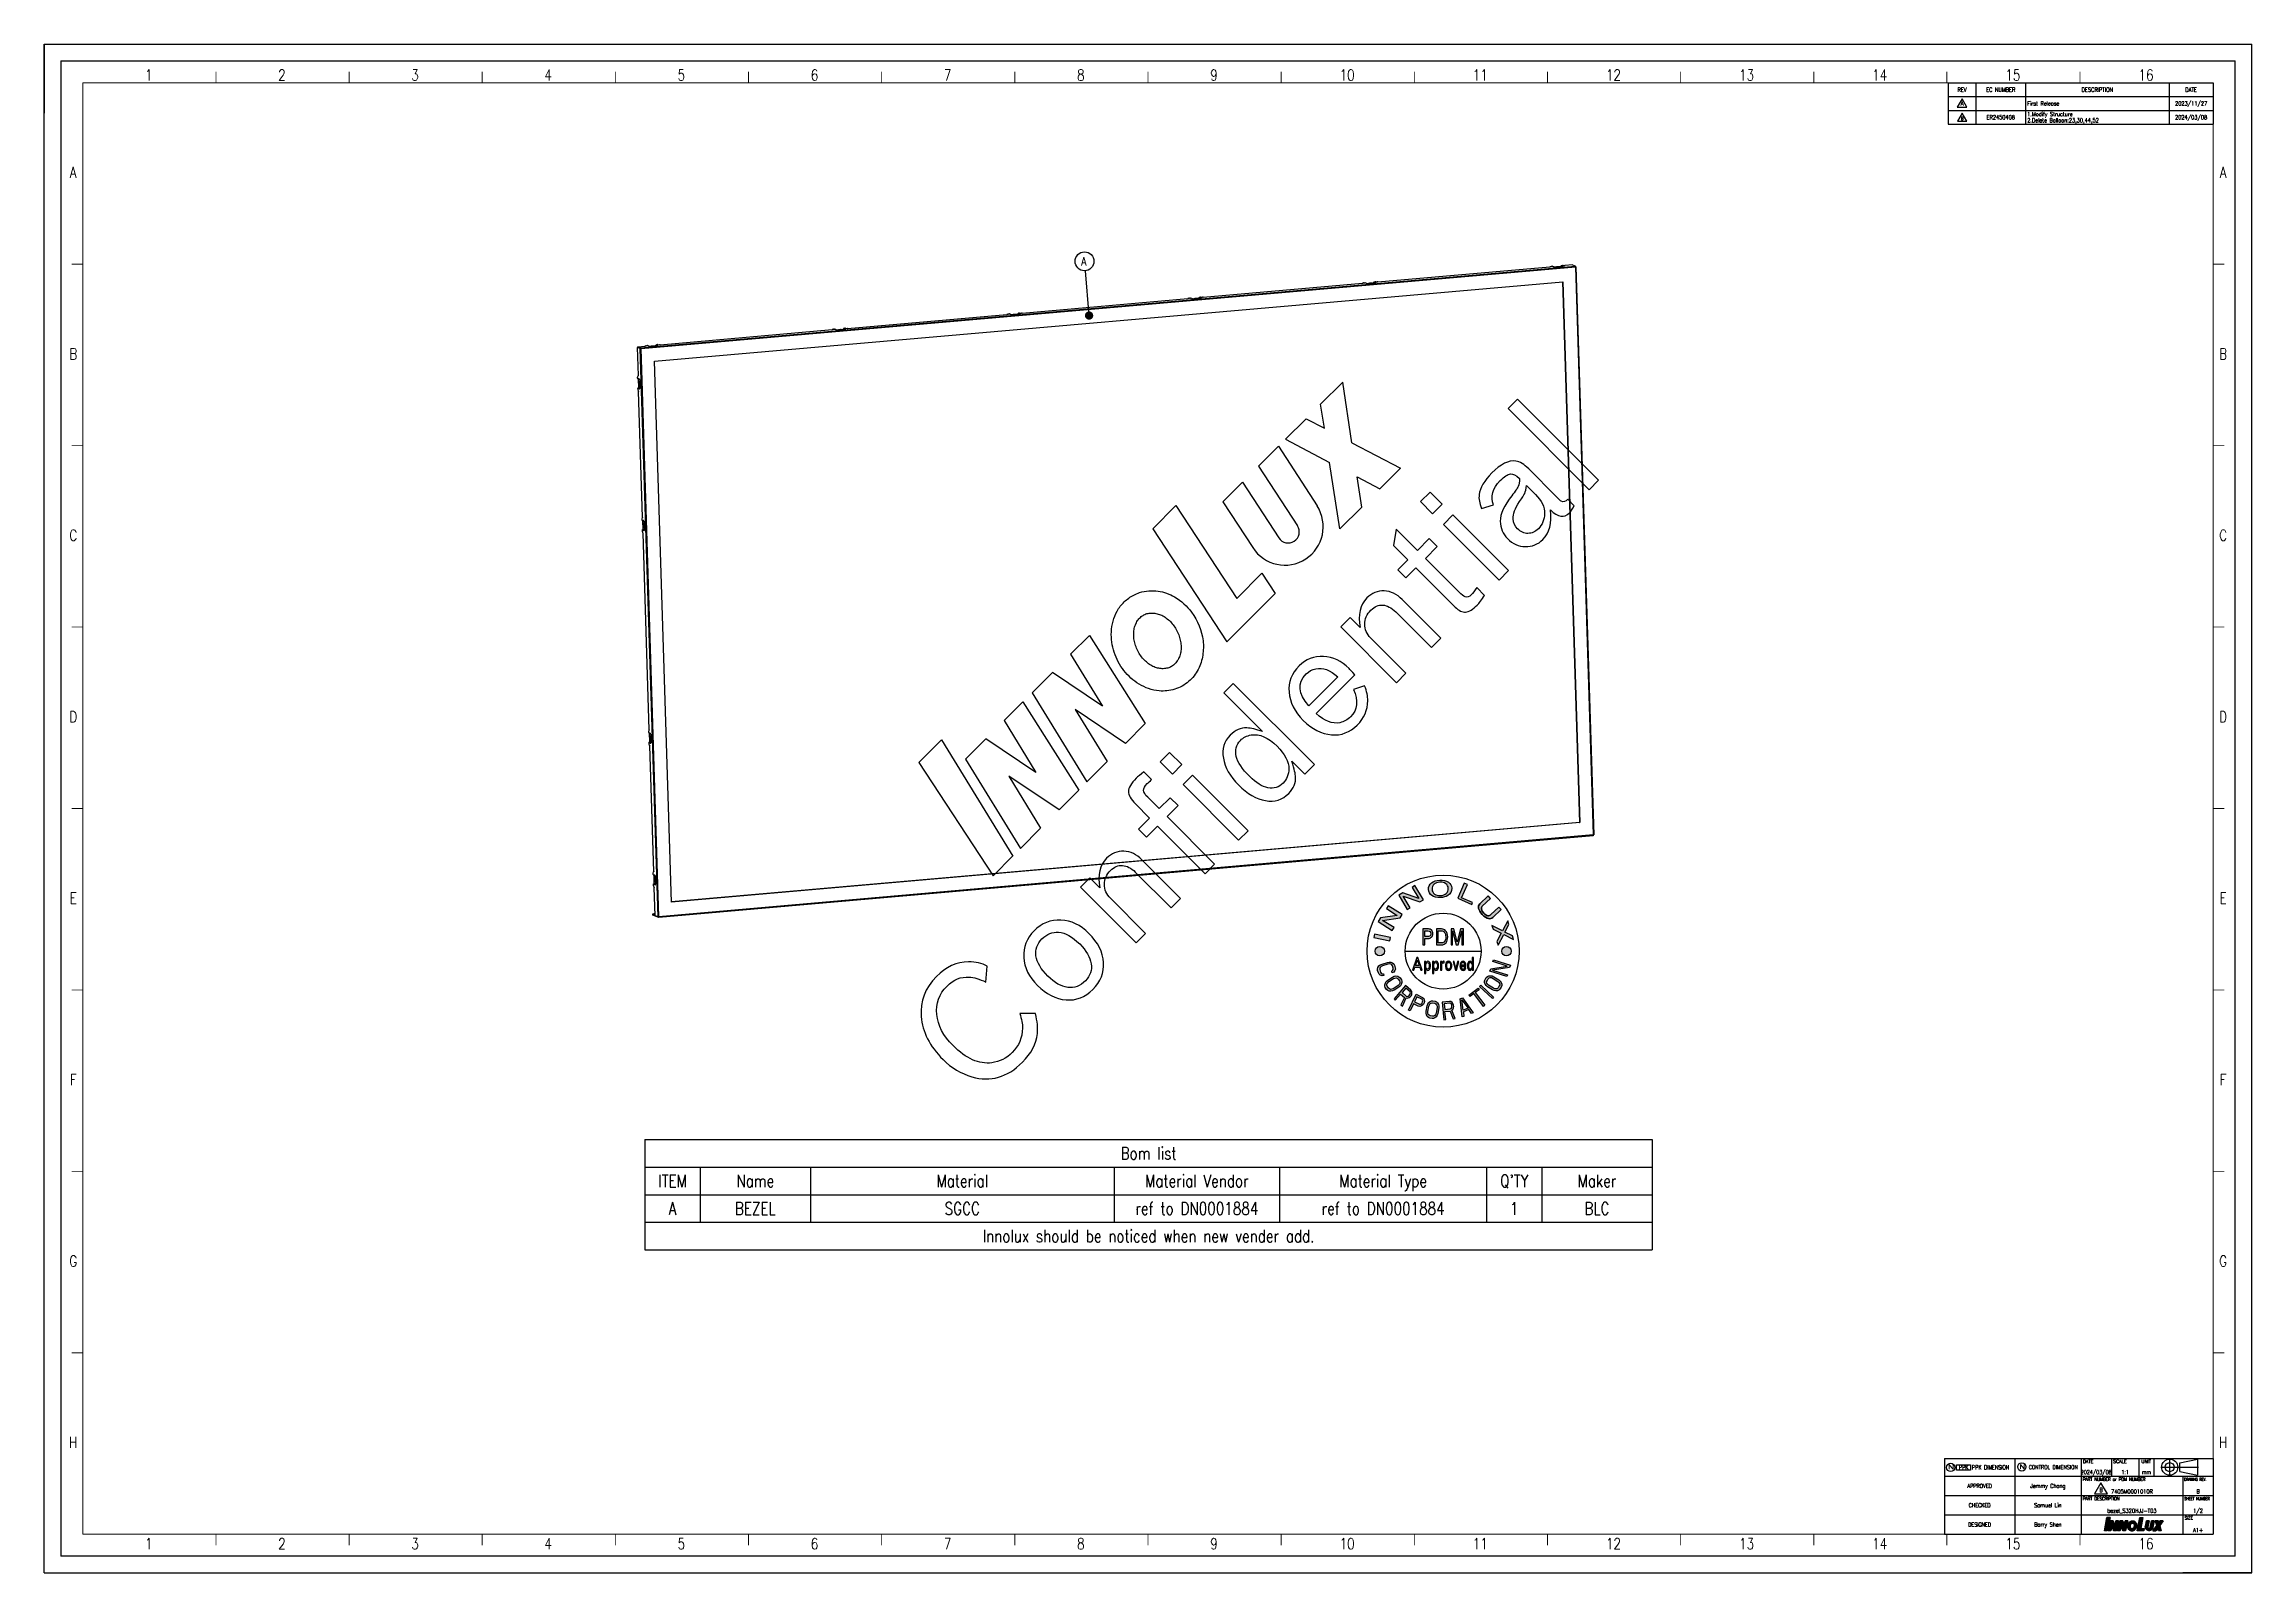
# Model space of a CAD drawing. Header units: millimetres. Extents: x 0 to 1600, y 0 to 1108.
import ezdxf
from ezdxf.enums import TextEntityAlignment as Align

# ---------------------------------------------------------------- set-up
doc = ezdxf.new("R2010")
doc.units = ezdxf.units.MM
doc.header["$LTSCALE"] = 88
doc.linetypes.add('CENTER', pattern=[0.6, 0.375, -0.075, 0.075, -0.075])
doc.layers.get('0').update_dxf_attribs({"linetype": 'CONTINUOUS'})
for name, color, linetype in [('5_ALL_CURVES', 7, 'CONTINUOUS'), ('8_ALL_NOTES_BALLOONS_SYMBOLS_GT', 7, 'CONTINUOUS'), ('DEFAULT_1', 7, 'CENTER')]:
    doc.layers.add(name, color=color, linetype=linetype)
doc.styles.get("Standard").update_dxf_attribs({"font": 'SIMPLEX.SHX', "width": 0.8})
doc.styles.add('TEXTSTYLE_2', font='SIMPLEX.SHX', dxfattribs={"width": 0.7})
doc.styles.add('TEXTSTYLE_3', font='SIMPLEX.SHX', dxfattribs={"width": 1.5})
doc.styles.add('TEXTSTYLE_4', font='SIMPLEX.SHX')
doc.dimstyles.get("Standard").update_dxf_attribs({"dimtxt": 6, "dimasz": 6, "dimexe": 3, "dimexo": 1, "dimtad": 1, "dimzin": 0, "dimdsep": 46, "dimtxsty": 'STANDARD', "dimcen": 0.09, "dimadec": 0, "dimazin": 0, "dimtol": 1, "dimtp": 0.01, "dimtm": 0.01, "dimtfac": 1, "dimtofl": 0, "dimtmove": 0, "dimatfit": 3, "dimfxl": 1, "dimtolj": 1, "dimtzin": 0, "dimarcsym": 0})

msp = doc.modelspace()

# ---------------------------------------------------------------- texts
at = {"color": 2, "width": 0.8}
for s, height, p in [('1', 8, (75.8, 1081.6)), ('2', 8, (172.3, 1081.6)), ('3', 8, (268.8, 1081.6)), ('4', 8, (365.3, 1081.6)), ('5', 8, (461.8, 1081.6)), ('6', 8, (558.3, 1081.6)), ('7', 8, (654.8, 1081.6)), ('8', 8, (751.3, 1081.6)), ('9', 8, (847.8, 1081.6)), ('10', 8, (944.3, 1081.6)), ('11', 8, (1040.8, 1081.6)), ('12', 8, (1137.3, 1081.6)), ('13', 8, (1233.8, 1081.6)), ('14', 8, (1330.3, 1081.6)), ('15', 8, (1426.8, 1081.6)), ('16', 8, (1523.3, 1081.6)), ('REV', 3, (1390, 1073.5)), ('EC NUMBER', 3, (1418, 1073.5)), ('DESCRIPTION', 3, (1488, 1073.5)), ('DATE', 3, (1556, 1073.5)), ('A', 3, (1390, 1063.5)), ('ER2450408', 3, (1418, 1053.5)), ('2023/11/27', 3, (1556, 1063.5)), ('2024/03/08', 3, (1556, 1053.5)), ('A', 8, (21.1, 1011)), ('A', 8, (1579.2, 1011)), ('B', 8, (21.1, 879.5)), ('B', 8, (1579.2, 879.5)), ('C', 8, (21.1, 748)), ('C', 8, (1579.2, 748)), ('D', 8, (21.1, 616.5)), ('D', 8, (1579.2, 616.5)), ('E', 8, (21.1, 485)), ('E', 8, (1579.2, 485)), ('F', 8, (21.1, 353.5)), ('F', 8, (1579.2, 353.5)), ('Bom list', 9, (800.4, 299.6)), ('ITEM', 9, (455.4, 279.6)), ('Name', 9, (515.4, 279.6)), ('Material', 9, (665.4, 279.6)), ('Material Vendor', 9, (835.4, 279.6)), ('Material Type', 9, (970.4, 279.6)), ("Q'TY", 9, (1065.4, 279.6)), ('Maker', 9, (1125.4, 279.6)), ('A', 9, (455.4, 259.6)), ('BEZEL', 9, (515.4, 259.6)), ('SGCC', 9, (665.4, 259.6)), ('ref to DN0001884', 9, (835.4, 259.6)), ('ref to DN0001884', 9, (970.4, 259.6)), ('1', 9, (1065.4, 259.6)), ('BLC', 9, (1125.4, 259.6)), ('Innolux should be noticed when new vender add.', 9, (800.4, 239.6)), ('G', 8, (21.1, 222)), ('G', 8, (1579.2, 222)), ('H', 8, (21.1, 90.5)), ('H', 8, (1579.2, 90.5)), ('Jemmy Chang', 3, (1452.2, 61.5)), ('Samuel Lin', 3, (1452.2, 47.5)), ('7405M0001010R', 3, (1513.1, 57.5)), ('B', 3, (1561, 57.5)), ('Barry Shen', 3, (1452.2, 33.5)), ('bezel_S320HJJ-T03', 3, (1513.1, 43.5)), ('A1+', 3, (1561, 29.5)), ('1', 3, (1558.6, 43.5)), ('/', 3, (1561, 43.5)), ('2', 3, (1563.4, 43.5)), ('1', 8, (75.8, 17.1)), ('2', 8, (172.3, 17.1)), ('3', 8, (268.8, 17.1)), ('4', 8, (365.3, 17.1)), ('5', 8, (461.8, 17.1)), ('6', 8, (558.3, 17.1)), ('7', 8, (654.8, 17.1)), ('8', 8, (751.3, 17.1)), ('9', 8, (847.8, 17.1)), ('10', 8, (944.3, 17.1)), ('11', 8, (1040.8, 17.1)), ('12', 8, (1137.3, 17.1)), ('13', 8, (1233.8, 17.1)), ('14', 8, (1330.3, 17.1)), ('15', 8, (1426.8, 17.1)), ('16', 8, (1523.3, 17.1))]:
    msp.add_text(s, height=height, dxfattribs=at).set_placement(p, align=Align.CENTER)
for s, height, p in [('First Release', 3, (1437.2, 1063.5)), ('1.Modify Structure', 3, (1437.2, 1055.8)), ('2.Delete Balloon:23,30,44,52', 3, (1437.2, 1051.3)), ('A', 6, (751.6, 947.6)), ('PART NUMBER or PDM NUMBER', 2.4, (1477.5, 66.6)), ('PART DESCRIPTION', 2.4, (1477.5, 52.6)), ('SHEET NUMBER', 2, (1551.1, 52.8)), ('SIZE', 2.4, (1551.3, 38.6))]:
    msp.add_text(s, height=height, dxfattribs=at).set_placement(p)
at = {"color": 1, "width": 0.8}
for height, p in [(2.2, (1389.2, 1053)), (3, (1489.5, 58.5))]:
    msp.add_text('B', height=height, dxfattribs=at).set_placement(p)
at = {"color": 2, "style": 'TEXTSTYLE_4'}
for s, p in [('DATE', (1477.5, 79.6)), ('SCALE', (1499.5, 79.6))]:
    msp.add_text(s, height=2.4, dxfattribs=at).set_placement(p)
msp.add_text('UNIT', height=2.4, dxfattribs=at).set_placement((1523.4, 79.6), align=Align.CENTER)
at = {"color": 4}
for s, height, style, width, p in [('N', 3.2, 'TEXTSTYLE_3', 1.5, (1379.9, 75.1)), ('PPK', 3, 'TEXTSTYLE_2', 0.7, (1387.7, 75)), ('N', 3.2, 'TEXTSTYLE_3', 1.5, (1431.4, 75.4))]:
    msp.add_text(s, height=height, dxfattribs=dict(at, style=style, width=width)).set_placement(p)
at = {"color": 2, "style": 'TEXTSTYLE_2', "width": 0.7}
for s, p in [('APPROVED', (1402.7, 61.5)), ('2024/03/08', (1487.2, 71.5)), ('1:1', (1508.2, 71.5)), ('mm', (1523.6, 71.5)), ('CHECKED', (1402.7, 47.5)), ('DESIGNED', (1402.7, 33.5))]:
    msp.add_text(s, height=3, dxfattribs=at).set_placement(p, align=Align.CENTER)
for s, height, p in [('PPK DIMENSION', 3, (1397.2, 75)), ('CONTROL DIMENSION', 3, (1438.3, 75.1)), ('DRAWING REV.', 2, (1551, 66.8))]:
    msp.add_text(s, height=height, dxfattribs=at).set_placement(p)

# ---------------------------------------------------------------- hatches: boundary and pattern name
h = msp.add_hatch(color=5)
h.paths.add_polyline_path([(982.7, 474.7), (984.2, 477.2), (974.1, 483.5), (972.8, 481.4), (980.7, 476.5), (968.6, 474.8), (966.9, 472), (977, 465.6), (978.3, 467.7), (970, 472.9)])
h.paths.add_polyline_path([(975.3, 458), (975.8, 460.4), (964.2, 462.9), (963.7, 460.5)])
h.paths.add_polyline_path([(997.1, 486.3), (999.6, 487.8), (993.5, 498.1), (991.4, 496.8), (996.2, 488.8), (984.6, 492.8), (981.8, 491.1), (987.9, 480.8), (990, 482.1), (985, 490.4)])
edge = h.paths.add_edge_path()
edge.add_spline(control_points=[(1015.9, 499.5), (1014.8, 500.3), (1013.3, 500.7), (1011.6, 500.6)], knot_values=[0, 0, 0, 0, 1, 1, 1, 1], degree=3, periodic=0)
edge.add_spline(control_points=[(1011.6, 500.6), (1009.7, 500.5), (1008.3, 500), (1007.3, 499.1)], knot_values=[0, 0, 0, 0, 1, 1, 1, 1], degree=3, periodic=0)
edge.add_spline(control_points=[(1007.3, 499.1), (1006.3, 498.2), (1005.8, 496.9), (1005.9, 495.4)], knot_values=[0, 0, 0, 0, 1, 1, 1, 1], degree=3, periodic=0)
edge.add_spline(control_points=[(1005.9, 495.4), (1005.9, 494), (1006.5, 492.9), (1007.7, 492)], knot_values=[0, 0, 0, 0, 1, 1, 1, 1], degree=3, periodic=0)
edge.add_spline(control_points=[(1007.7, 492), (1008.8, 491.2), (1010.2, 490.8), (1012, 490.9)], knot_values=[0, 0, 0, 0, 1, 1, 1, 1], degree=3, periodic=0)
edge.add_spline(control_points=[(1012, 490.9), (1013.8, 491), (1015.2, 491.5), (1016.2, 492.4)], knot_values=[0, 0, 0, 0, 1, 1, 1, 1], degree=3, periodic=0)
edge.add_spline(control_points=[(1016.2, 492.4), (1017.2, 493.4), (1017.7, 494.6), (1017.6, 496.1)], knot_values=[0, 0, 0, 0, 1, 1, 1, 1], degree=3, periodic=0)
edge.add_spline(control_points=[(1017.6, 496.1), (1017.6, 497.6), (1017, 498.7), (1015.9, 499.5)], knot_values=[0, 0, 0, 0, 1, 1, 1, 1], degree=3, periodic=0)
edge = h.paths.add_edge_path()
edge.add_spline(control_points=[(1017.2, 490.9), (1015.7, 490), (1014, 489.5), (1012, 489.5)], knot_values=[0, 0, 0, 0, 1, 1, 1, 1], degree=3, periodic=0)
edge.add_spline(control_points=[(1012, 489.5), (1009.4, 489.3), (1007.3, 489.8), (1005.7, 490.9)], knot_values=[0, 0, 0, 0, 1, 1, 1, 1], degree=3, periodic=0)
edge.add_spline(control_points=[(1005.7, 490.9), (1004.2, 491.9), (1003.3, 493.4), (1003.3, 495.4)], knot_values=[0, 0, 0, 0, 1, 1, 1, 1], degree=3, periodic=0)
edge.add_spline(control_points=[(1003.3, 495.4), (1003.2, 497.3), (1003.9, 498.9), (1005.4, 500.1)], knot_values=[0, 0, 0, 0, 1, 1, 1, 1], degree=3, periodic=0)
edge.add_spline(control_points=[(1005.4, 500.1), (1006.9, 501.3), (1008.9, 501.9), (1011.5, 502.1)], knot_values=[0, 0, 0, 0, 1, 1, 1, 1], degree=3, periodic=0)
edge.add_spline(control_points=[(1011.5, 502.1), (1014, 502.2), (1016.1, 501.7), (1017.7, 500.6)], knot_values=[0, 0, 0, 0, 1, 1, 1, 1], degree=3, periodic=0)
edge.add_spline(control_points=[(1017.7, 500.6), (1019.3, 499.6), (1020.1, 498.1), (1020.2, 496.3)], knot_values=[0, 0, 0, 0, 1, 1, 1, 1], degree=3, periodic=0)
edge.add_spline(control_points=[(1020.2, 496.3), (1020.3, 493.9), (1019.3, 492.1), (1017.2, 490.9)], knot_values=[0, 0, 0, 0, 1, 1, 1, 1], degree=3, periodic=0)
h = msp.add_hatch(color=5)
h.paths.add_polyline_path([(1034.6, 484.5), (1035.1, 485.8), (1027.3, 489.2), (1031.5, 498.8), (1029.2, 499.8), (1024.5, 488.9)])
edge = h.paths.add_edge_path()
edge.add_line((1054.3, 482.5), (1048.5, 477.1))
edge.add_spline(control_points=[(1048.5, 477.1), (1047.8, 476.4), (1047, 476.1), (1046.3, 476.3)], knot_values=[0, 0, 0, 0, 1, 1, 1, 1], degree=3, periodic=0)
edge.add_spline(control_points=[(1046.3, 476.3), (1045.4, 476.5), (1044.4, 477.1), (1043.5, 478.2)], knot_values=[0, 0, 0, 0, 1, 1, 1, 1], degree=3, periodic=0)
edge.add_spline(control_points=[(1043.5, 478.2), (1041.4, 480.3), (1041, 482), (1042.3, 483.2)], knot_values=[0, 0, 0, 0, 1, 1, 1, 1], degree=3, periodic=0)
edge.add_line((1042.3, 483.2), (1048.3, 488.8))
edge.add_line((1048.3, 488.8), (1046.6, 490.6))
edge.add_line((1046.6, 490.6), (1040.5, 484.9))
edge.add_spline(control_points=[(1040.5, 484.9), (1039.6, 484.1), (1039.3, 483), (1039.6, 481.6)], knot_values=[0, 0, 0, 0, 1, 1, 1, 1], degree=3, periodic=0)
edge.add_spline(control_points=[(1039.6, 481.6), (1039.9, 480.2), (1040.8, 478.8), (1042.3, 477.2)], knot_values=[0, 0, 0, 0, 1, 1, 1, 1], degree=3, periodic=0)
edge.add_spline(control_points=[(1042.3, 477.2), (1043.9, 475.5), (1045.4, 474.5), (1046.8, 474.2)], knot_values=[0, 0, 0, 0, 1, 1, 1, 1], degree=3, periodic=0)
edge.add_spline(control_points=[(1046.8, 474.2), (1048, 473.9), (1049.1, 474.2), (1050, 475.1)], knot_values=[0, 0, 0, 0, 1, 1, 1, 1], degree=3, periodic=0)
edge.add_line((1050, 475.1), (1055.9, 480.7))
edge.add_line((1055.9, 480.7), (1054.3, 482.5))
h = msp.add_hatch(color=5)
edge = h.paths.add_edge_path()
edge.add_line((1000.6, 455.2), (1000.6, 459.8))
edge.add_line((1000.6, 459.8), (1003, 459.8))
edge.add_spline(control_points=[(1003, 459.8), (1004.1, 459.8), (1004.9, 460.2), (1005.5, 460.8)], knot_values=[0, 0, 0, 0, 1, 1, 1, 1], degree=3, periodic=0)
edge.add_spline(control_points=[(1005.5, 460.8), (1006.2, 461.4), (1006.5, 462.2), (1006.5, 463.2)], knot_values=[0, 0, 0, 0, 1, 1, 1, 1], degree=3, periodic=0)
edge.add_spline(control_points=[(1006.5, 463.2), (1006.5, 464.2), (1006.2, 465.1), (1005.6, 465.7)], knot_values=[0, 0, 0, 0, 1, 1, 1, 1], degree=3, periodic=0)
edge.add_spline(control_points=[(1005.6, 465.7), (1005, 466.4), (1004.2, 466.7), (1003.3, 466.7)], knot_values=[0, 0, 0, 0, 1, 1, 1, 1], degree=3, periodic=0)
edge.add_line((1003.3, 466.7), (999.3, 466.7))
edge.add_line((999.3, 466.7), (999.3, 455.2))
edge.add_line((999.3, 455.2), (1000.6, 455.2))
edge = h.paths.add_edge_path()
edge.add_spline(control_points=[(1012.8, 455.2), (1014.2, 455.2), (1015.2, 455.7), (1016, 456.7)], knot_values=[0, 0, 0, 0, 1, 1, 1, 1], degree=3, periodic=0)
edge.add_spline(control_points=[(1016, 456.7), (1016.8, 457.8), (1017.2, 459.2), (1017.2, 460.9)], knot_values=[0, 0, 0, 0, 1, 1, 1, 1], degree=3, periodic=0)
edge.add_spline(control_points=[(1017.2, 460.9), (1017.2, 462.8), (1016.7, 464.3), (1015.7, 465.4)], knot_values=[0, 0, 0, 0, 1, 1, 1, 1], degree=3, periodic=0)
edge.add_spline(control_points=[(1015.7, 465.4), (1015, 466.3), (1014, 466.7), (1012.6, 466.7)], knot_values=[0, 0, 0, 0, 1, 1, 1, 1], degree=3, periodic=0)
edge.add_line((1012.6, 466.7), (1009, 466.7))
edge.add_line((1009, 466.7), (1009, 455.2))
edge.add_line((1009, 455.2), (1012.8, 455.2))
h.paths.add_polyline_path([(1020.8, 455.2), (1020.8, 465.4), (1023.4, 455.2), (1024.8, 455.2), (1027.4, 465.4), (1027.4, 455.2), (1028.6, 455.2), (1028.6, 466.7), (1026.5, 466.7), (1024.1, 457.3), (1021.7, 466.7), (1019.6, 466.7), (1019.6, 455.2)])
edge = h.paths.add_edge_path()
edge.add_line((1010.3, 456.6), (1010.3, 465.3))
edge.add_line((1010.3, 465.3), (1012.7, 465.3))
edge.add_spline(control_points=[(1012.7, 465.3), (1013.5, 465.3), (1014.2, 465), (1014.7, 464.4)], knot_values=[0, 0, 0, 0, 1, 1, 1, 1], degree=3, periodic=0)
edge.add_spline(control_points=[(1014.7, 464.4), (1015.4, 463.7), (1015.8, 462.5), (1015.8, 460.9)], knot_values=[0, 0, 0, 0, 1, 1, 1, 1], degree=3, periodic=0)
edge.add_spline(control_points=[(1015.8, 460.9), (1015.8, 459.5), (1015.5, 458.5), (1015, 457.7)], knot_values=[0, 0, 0, 0, 1, 1, 1, 1], degree=3, periodic=0)
edge.add_spline(control_points=[(1015, 457.7), (1014.4, 457), (1013.7, 456.6), (1012.8, 456.6)], knot_values=[0, 0, 0, 0, 1, 1, 1, 1], degree=3, periodic=0)
edge.add_line((1012.8, 456.6), (1010.3, 456.6))
edge = h.paths.add_edge_path()
edge.add_line((1000.6, 461.2), (1000.6, 465.3))
edge.add_line((1000.6, 465.3), (1002.8, 465.3))
edge.add_spline(control_points=[(1002.8, 465.3), (1004.2, 465.3), (1005, 464.6), (1005, 463.2)], knot_values=[0, 0, 0, 0, 1, 1, 1, 1], degree=3, periodic=0)
edge.add_spline(control_points=[(1005, 463.2), (1005, 462.4), (1004.6, 461.8), (1004, 461.5)], knot_values=[0, 0, 0, 0, 1, 1, 1, 1], degree=3, periodic=0)
edge.add_spline(control_points=[(1004, 461.5), (1003.6, 461.3), (1003, 461.2), (1002, 461.2)], knot_values=[0, 0, 0, 0, 1, 1, 1, 1], degree=3, periodic=0)
edge.add_line((1002, 461.2), (1000.6, 461.2))
h = msp.add_hatch(color=5)
h.paths.add_polyline_path([(1055.9, 463.6), (1052.8, 457.7), (1053.7, 454.9), (1057.8, 462.6), (1064.9, 459), (1064.1, 461.7), (1058.7, 464.4), (1061.6, 469.9), (1060.7, 472.7), (1056.9, 465.4), (1049.3, 469.2), (1050.1, 466.5)])
edge = h.paths.add_edge_path()
edge.add_arc((1059.8, 450.6), 3.44, 0, 360)
h = msp.add_hatch(color=5)
h.paths.add_polyline_path([(976, 421.6), (974.7, 421.7), (973.7, 422.1), (972.9, 422.8), (972, 424.3), (971.6, 425.3), (971.6, 426.3), (972.1, 427.7), (972.7, 428.6), (973.8, 429.5), (977.2, 431.8), (978.5, 432.4), (979.6, 432.6), (981, 432.5), (981.9, 432.1), (982.7, 431.3), (983.7, 429.9), (984, 428.8), (984, 427.8), (983.6, 426.5), (982.9, 425.5), (981.9, 424.6), (978.4, 422.4), (977.2, 421.8)])
h.paths.add_polyline_path([(969.6, 432.7), (968.3, 433.2), (967.5, 433.9), (967, 434.8), (966.4, 436.7), (966.3, 437.8), (966.6, 438.8), (967.4, 439.9), (968.3, 440.6), (969.6, 441.2), (973.5, 442.5), (974.8, 442.7), (976, 442.6), (977.3, 442.1), (978.1, 441.4), (978.7, 440.5), (979.2, 438.6), (979.3, 437.5), (979, 436.6), (978.2, 435.4), (977, 434.8), (976.6, 436), (977.3, 436.5), (977.7, 437.3), (977.7, 438.2), (977.1, 440), (976.6, 440.7), (975.9, 441.2), (975, 441.4), (973.9, 441.2), (969.9, 440), (969, 439.5), (968.3, 438.8), (968, 438.1), (968, 437.2), (968.5, 435.3), (969, 434.6), (969.8, 434.1), (970.6, 434.2), (971, 432.9)])
h.paths.add_polyline_path([(975.8, 422.9), (975, 423.2), (974.3, 423.7), (973.3, 425.2), (973.1, 426), (973.2, 426.9), (973.7, 427.7), (974.5, 428.5), (977.9, 430.7), (978.9, 431.1), (979.9, 431.2), (980.7, 431), (981.4, 430.4), (982.3, 429), (982.5, 428.1), (982.4, 427.3), (982, 426.5), (981.2, 425.7), (977.7, 423.4), (976.7, 423)])
edge = h.paths.add_edge_path()
edge.add_arc((968, 450.6), 3.44, 0, 360)
h = msp.add_hatch(color=5)
edge = h.paths.add_edge_path()
edge.add_line((1001.3, 434.4), (1001.3, 438.3))
edge.add_spline(control_points=[(1001.3, 438.3), (1001.5, 437.8), (1001.6, 437.4), (1001.8, 437.2)], knot_values=[0, 0, 0, 0, 1, 1, 1, 1], degree=3, periodic=0)
edge.add_spline(control_points=[(1001.8, 437.2), (1002.1, 436.8), (1002.4, 436.7), (1002.8, 436.7)], knot_values=[0, 0, 0, 0, 1, 1, 1, 1], degree=3, periodic=0)
edge.add_spline(control_points=[(1002.8, 436.7), (1003.4, 436.7), (1003.8, 437), (1004.2, 437.6)], knot_values=[0, 0, 0, 0, 1, 1, 1, 1], degree=3, periodic=0)
edge.add_spline(control_points=[(1004.2, 437.6), (1004.5, 438.2), (1004.7, 439), (1004.7, 440)], knot_values=[0, 0, 0, 0, 1, 1, 1, 1], degree=3, periodic=0)
edge.add_spline(control_points=[(1004.7, 440), (1004.7, 441), (1004.5, 441.8), (1004.2, 442.4)], knot_values=[0, 0, 0, 0, 1, 1, 1, 1], degree=3, periodic=0)
edge.add_spline(control_points=[(1004.2, 442.4), (1003.8, 443), (1003.4, 443.3), (1002.9, 443.3)], knot_values=[0, 0, 0, 0, 1, 1, 1, 1], degree=3, periodic=0)
edge.add_spline(control_points=[(1002.9, 443.3), (1002.4, 443.3), (1002.1, 443.1), (1001.8, 442.7)], knot_values=[0, 0, 0, 0, 1, 1, 1, 1], degree=3, periodic=0)
edge.add_spline(control_points=[(1001.8, 442.7), (1001.6, 442.5), (1001.4, 442.2), (1001.3, 441.7)], knot_values=[0, 0, 0, 0, 1, 1, 1, 1], degree=3, periodic=0)
edge.add_line((1001.3, 441.7), (1001.3, 443.1))
edge.add_line((1001.3, 443.1), (1000.4, 443.1))
edge.add_line((1000.4, 443.1), (1000.4, 434.4))
edge.add_line((1000.4, 434.4), (1001.3, 434.4))
edge = h.paths.add_edge_path()
edge.add_line((1007.2, 434.4), (1007.2, 438.3))
edge.add_spline(control_points=[(1007.2, 438.3), (1007.4, 437.8), (1007.5, 437.4), (1007.7, 437.2)], knot_values=[0, 0, 0, 0, 1, 1, 1, 1], degree=3, periodic=0)
edge.add_spline(control_points=[(1007.7, 437.2), (1008, 436.8), (1008.3, 436.7), (1008.7, 436.7)], knot_values=[0, 0, 0, 0, 1, 1, 1, 1], degree=3, periodic=0)
edge.add_spline(control_points=[(1008.7, 436.7), (1009.3, 436.7), (1009.7, 437), (1010.1, 437.6)], knot_values=[0, 0, 0, 0, 1, 1, 1, 1], degree=3, periodic=0)
edge.add_spline(control_points=[(1010.1, 437.6), (1010.4, 438.2), (1010.6, 439), (1010.6, 440)], knot_values=[0, 0, 0, 0, 1, 1, 1, 1], degree=3, periodic=0)
edge.add_spline(control_points=[(1010.6, 440), (1010.6, 441), (1010.4, 441.8), (1010.1, 442.4)], knot_values=[0, 0, 0, 0, 1, 1, 1, 1], degree=3, periodic=0)
edge.add_spline(control_points=[(1010.1, 442.4), (1009.7, 443), (1009.3, 443.3), (1008.8, 443.3)], knot_values=[0, 0, 0, 0, 1, 1, 1, 1], degree=3, periodic=0)
edge.add_spline(control_points=[(1008.8, 443.3), (1008.3, 443.3), (1008, 443.1), (1007.7, 442.7)], knot_values=[0, 0, 0, 0, 1, 1, 1, 1], degree=3, periodic=0)
edge.add_spline(control_points=[(1007.7, 442.7), (1007.5, 442.5), (1007.3, 442.2), (1007.2, 441.7)], knot_values=[0, 0, 0, 0, 1, 1, 1, 1], degree=3, periodic=0)
edge.add_line((1007.2, 441.7), (1007.2, 443.1))
edge.add_line((1007.2, 443.1), (1006.3, 443.1))
edge.add_line((1006.3, 443.1), (1006.3, 434.4))
edge.add_line((1006.3, 434.4), (1007.2, 434.4))
h.paths.add_polyline_path([(992.6, 436.8), (993.4, 439.1), (997, 439.1), (997.8, 436.8), (998.8, 436.8), (995.6, 446), (994.8, 446), (991.6, 436.8)])
edge = h.paths.add_edge_path()
edge.add_line((1012.9, 436.8), (1012.9, 440.6))
edge.add_spline(control_points=[(1012.9, 440.6), (1012.9, 441), (1013, 441.4), (1013.3, 441.7)], knot_values=[0, 0, 0, 0, 1, 1, 1, 1], degree=3, periodic=0)
edge.add_spline(control_points=[(1013.3, 441.7), (1013.5, 442), (1013.8, 442.2), (1014.2, 442.2)], knot_values=[0, 0, 0, 0, 1, 1, 1, 1], degree=3, periodic=0)
edge.add_spline(control_points=[(1014.2, 442.2), (1014.3, 442.2), (1014.4, 442.2), (1014.6, 442.2)], knot_values=[0, 0, 0, 0, 1, 1, 1, 1], degree=3, periodic=0)
edge.add_line((1014.6, 442.2), (1014.6, 443.3))
edge.add_spline(control_points=[(1014.6, 443.3), (1014.4, 443.3), (1014.3, 443.3), (1014.2, 443.3)], knot_values=[0, 0, 0, 0, 1, 1, 1, 1], degree=3, periodic=0)
edge.add_spline(control_points=[(1014.2, 443.3), (1013.9, 443.3), (1013.6, 443.1), (1013.4, 442.8)], knot_values=[0, 0, 0, 0, 1, 1, 1, 1], degree=3, periodic=0)
edge.add_spline(control_points=[(1013.4, 442.8), (1013.3, 442.6), (1013.1, 442.3), (1012.9, 441.9)], knot_values=[0, 0, 0, 0, 1, 1, 1, 1], degree=3, periodic=0)
edge.add_line((1012.9, 441.9), (1012.9, 443.1))
edge.add_line((1012.9, 443.1), (1012.1, 443.1))
edge.add_line((1012.1, 443.1), (1012.1, 436.8))
edge.add_line((1012.1, 436.8), (1012.9, 436.8))
h.paths.add_polyline_path([(993.8, 440.2), (995.2, 444.4), (996.6, 440.2)])
edge = h.paths.add_edge_path()
edge.add_spline(control_points=[(1009.2, 438), (1009, 437.7), (1008.8, 437.6), (1008.5, 437.6)], knot_values=[0, 0, 0, 0, 1, 1, 1, 1], degree=3, periodic=0)
edge.add_spline(control_points=[(1008.5, 437.6), (1008.1, 437.6), (1007.8, 437.8), (1007.5, 438.2)], knot_values=[0, 0, 0, 0, 1, 1, 1, 1], degree=3, periodic=0)
edge.add_spline(control_points=[(1007.5, 438.2), (1007.3, 438.6), (1007.2, 439.2), (1007.2, 439.9)], knot_values=[0, 0, 0, 0, 1, 1, 1, 1], degree=3, periodic=0)
edge.add_spline(control_points=[(1007.2, 439.9), (1007.2, 440.7), (1007.3, 441.3), (1007.5, 441.7)], knot_values=[0, 0, 0, 0, 1, 1, 1, 1], degree=3, periodic=0)
edge.add_spline(control_points=[(1007.5, 441.7), (1007.8, 442.1), (1008.1, 442.4), (1008.5, 442.4)], knot_values=[0, 0, 0, 0, 1, 1, 1, 1], degree=3, periodic=0)
edge.add_spline(control_points=[(1008.5, 442.4), (1009.3, 442.4), (1009.7, 441.6), (1009.7, 440.1)], knot_values=[0, 0, 0, 0, 1, 1, 1, 1], degree=3, periodic=0)
edge.add_spline(control_points=[(1009.7, 440.1), (1009.7, 439.1), (1009.5, 438.3), (1009.2, 438)], knot_values=[0, 0, 0, 0, 1, 1, 1, 1], degree=3, periodic=0)
edge = h.paths.add_edge_path()
edge.add_spline(control_points=[(1003.3, 438), (1003.2, 437.7), (1002.9, 437.6), (1002.6, 437.6)], knot_values=[0, 0, 0, 0, 1, 1, 1, 1], degree=3, periodic=0)
edge.add_spline(control_points=[(1002.6, 437.6), (1002.2, 437.6), (1001.9, 437.8), (1001.6, 438.2)], knot_values=[0, 0, 0, 0, 1, 1, 1, 1], degree=3, periodic=0)
edge.add_spline(control_points=[(1001.6, 438.2), (1001.4, 438.6), (1001.3, 439.2), (1001.3, 439.9)], knot_values=[0, 0, 0, 0, 1, 1, 1, 1], degree=3, periodic=0)
edge.add_spline(control_points=[(1001.3, 439.9), (1001.3, 440.7), (1001.4, 441.3), (1001.6, 441.7)], knot_values=[0, 0, 0, 0, 1, 1, 1, 1], degree=3, periodic=0)
edge.add_spline(control_points=[(1001.6, 441.7), (1001.9, 442.1), (1002.2, 442.4), (1002.6, 442.4)], knot_values=[0, 0, 0, 0, 1, 1, 1, 1], degree=3, periodic=0)
edge.add_spline(control_points=[(1002.6, 442.4), (1003.4, 442.4), (1003.8, 441.6), (1003.8, 440.1)], knot_values=[0, 0, 0, 0, 1, 1, 1, 1], degree=3, periodic=0)
edge.add_spline(control_points=[(1003.8, 440.1), (1003.8, 439.1), (1003.6, 438.3), (1003.3, 438)], knot_values=[0, 0, 0, 0, 1, 1, 1, 1], degree=3, periodic=0)
h = msp.add_hatch(color=5)
edge = h.paths.add_edge_path()
edge.add_spline(control_points=[(1018.9, 438.2), (1018.7, 437.8), (1018.4, 437.6), (1017.9, 437.6)], knot_values=[0, 0, 0, 0, 1, 1, 1, 1], degree=3, periodic=0)
edge.add_spline(control_points=[(1017.9, 437.6), (1017.5, 437.6), (1017.1, 437.8), (1016.9, 438.2)], knot_values=[0, 0, 0, 0, 1, 1, 1, 1], degree=3, periodic=0)
edge.add_spline(control_points=[(1016.9, 438.2), (1016.6, 438.6), (1016.5, 439.2), (1016.5, 440)], knot_values=[0, 0, 0, 0, 1, 1, 1, 1], degree=3, periodic=0)
edge.add_spline(control_points=[(1016.5, 440), (1016.5, 440.7), (1016.6, 441.3), (1016.9, 441.8)], knot_values=[0, 0, 0, 0, 1, 1, 1, 1], degree=3, periodic=0)
edge.add_spline(control_points=[(1016.9, 441.8), (1017.1, 442.2), (1017.4, 442.4), (1017.9, 442.4)], knot_values=[0, 0, 0, 0, 1, 1, 1, 1], degree=3, periodic=0)
edge.add_spline(control_points=[(1017.9, 442.4), (1018.3, 442.4), (1018.6, 442.2), (1018.9, 441.8)], knot_values=[0, 0, 0, 0, 1, 1, 1, 1], degree=3, periodic=0)
edge.add_spline(control_points=[(1018.9, 441.8), (1019.2, 441.4), (1019.3, 440.8), (1019.3, 440)], knot_values=[0, 0, 0, 0, 1, 1, 1, 1], degree=3, periodic=0)
edge.add_spline(control_points=[(1019.3, 440), (1019.3, 439.2), (1019.2, 438.6), (1018.9, 438.2)], knot_values=[0, 0, 0, 0, 1, 1, 1, 1], degree=3, periodic=0)
edge = h.paths.add_edge_path()
edge.add_spline(control_points=[(1019.5, 442.4), (1019.1, 443), (1018.5, 443.3), (1017.9, 443.3)], knot_values=[0, 0, 0, 0, 1, 1, 1, 1], degree=3, periodic=0)
edge.add_spline(control_points=[(1017.9, 443.3), (1017.2, 443.3), (1016.7, 443), (1016.2, 442.4)], knot_values=[0, 0, 0, 0, 1, 1, 1, 1], degree=3, periodic=0)
edge.add_spline(control_points=[(1016.2, 442.4), (1015.8, 441.8), (1015.6, 441), (1015.6, 440)], knot_values=[0, 0, 0, 0, 1, 1, 1, 1], degree=3, periodic=0)
edge.add_spline(control_points=[(1015.6, 440), (1015.6, 439), (1015.8, 438.2), (1016.2, 437.6)], knot_values=[0, 0, 0, 0, 1, 1, 1, 1], degree=3, periodic=0)
edge.add_spline(control_points=[(1016.2, 437.6), (1016.7, 437), (1017.2, 436.7), (1017.9, 436.7)], knot_values=[0, 0, 0, 0, 1, 1, 1, 1], degree=3, periodic=0)
edge.add_spline(control_points=[(1017.9, 436.7), (1018.6, 436.7), (1019.1, 437), (1019.5, 437.6)], knot_values=[0, 0, 0, 0, 1, 1, 1, 1], degree=3, periodic=0)
edge.add_spline(control_points=[(1019.5, 437.6), (1020, 438.2), (1020.2, 439), (1020.2, 440.1)], knot_values=[0, 0, 0, 0, 1, 1, 1, 1], degree=3, periodic=0)
edge.add_spline(control_points=[(1020.2, 440.1), (1020.2, 441), (1020, 441.8), (1019.5, 442.4)], knot_values=[0, 0, 0, 0, 1, 1, 1, 1], degree=3, periodic=0)
h = msp.add_hatch(color=5)
h.paths.add_polyline_path([(1023.7, 436.8), (1025.2, 443.1), (1024.4, 443.1), (1023.2, 438.3), (1022, 443.1), (1021.2, 443.1), (1022.8, 436.8)])
edge = h.paths.add_edge_path()
edge.add_line((1035.8, 436.8), (1035.8, 446))
edge.add_line((1035.8, 446), (1034.9, 446))
edge.add_line((1034.9, 446), (1034.9, 441.6))
edge.add_spline(control_points=[(1034.9, 441.6), (1034.8, 442.1), (1034.6, 442.5), (1034.4, 442.7)], knot_values=[0, 0, 0, 0, 1, 1, 1, 1], degree=3, periodic=0)
edge.add_spline(control_points=[(1034.4, 442.7), (1034.1, 443.1), (1033.8, 443.3), (1033.4, 443.3)], knot_values=[0, 0, 0, 0, 1, 1, 1, 1], degree=3, periodic=0)
edge.add_spline(control_points=[(1033.4, 443.3), (1032.8, 443.3), (1032.4, 443), (1032, 442.4)], knot_values=[0, 0, 0, 0, 1, 1, 1, 1], degree=3, periodic=0)
edge.add_spline(control_points=[(1032, 442.4), (1031.7, 441.7), (1031.5, 441), (1031.5, 440)], knot_values=[0, 0, 0, 0, 1, 1, 1, 1], degree=3, periodic=0)
edge.add_spline(control_points=[(1031.5, 440), (1031.5, 439), (1031.7, 438.2), (1032, 437.6)], knot_values=[0, 0, 0, 0, 1, 1, 1, 1], degree=3, periodic=0)
edge.add_spline(control_points=[(1032, 437.6), (1032.4, 437), (1032.8, 436.7), (1033.4, 436.7)], knot_values=[0, 0, 0, 0, 1, 1, 1, 1], degree=3, periodic=0)
edge.add_spline(control_points=[(1033.4, 436.7), (1033.8, 436.7), (1034.1, 436.9), (1034.4, 437.2)], knot_values=[0, 0, 0, 0, 1, 1, 1, 1], degree=3, periodic=0)
edge.add_spline(control_points=[(1034.4, 437.2), (1034.5, 437.3), (1034.7, 437.7), (1034.9, 438.3)], knot_values=[0, 0, 0, 0, 1, 1, 1, 1], degree=3, periodic=0)
edge.add_line((1034.9, 438.3), (1034.9, 436.8))
edge.add_line((1034.9, 436.8), (1035.8, 436.8))
edge = h.paths.add_edge_path()
edge.add_spline(control_points=[(1030.4, 439.6), (1030.4, 440), (1030.4, 440.2), (1030.4, 440.3)], knot_values=[0, 0, 0, 0, 1, 1, 1, 1], degree=3, periodic=0)
edge.add_spline(control_points=[(1030.4, 440.3), (1030.4, 441.2), (1030.2, 441.9), (1029.8, 442.4)], knot_values=[0, 0, 0, 0, 1, 1, 1, 1], degree=3, periodic=0)
edge.add_spline(control_points=[(1029.8, 442.4), (1029.4, 443), (1028.9, 443.3), (1028.3, 443.3)], knot_values=[0, 0, 0, 0, 1, 1, 1, 1], degree=3, periodic=0)
edge.add_spline(control_points=[(1028.3, 443.3), (1027.6, 443.3), (1027.1, 443), (1026.7, 442.4)], knot_values=[0, 0, 0, 0, 1, 1, 1, 1], degree=3, periodic=0)
edge.add_spline(control_points=[(1026.7, 442.4), (1026.3, 441.8), (1026.1, 441), (1026.1, 440)], knot_values=[0, 0, 0, 0, 1, 1, 1, 1], degree=3, periodic=0)
edge.add_spline(control_points=[(1026.1, 440), (1026.1, 439), (1026.3, 438.2), (1026.7, 437.6)], knot_values=[0, 0, 0, 0, 1, 1, 1, 1], degree=3, periodic=0)
edge.add_spline(control_points=[(1026.7, 437.6), (1027.1, 437), (1027.6, 436.7), (1028.3, 436.7)], knot_values=[0, 0, 0, 0, 1, 1, 1, 1], degree=3, periodic=0)
edge.add_spline(control_points=[(1028.3, 436.7), (1028.9, 436.7), (1029.4, 436.9), (1029.8, 437.4)], knot_values=[0, 0, 0, 0, 1, 1, 1, 1], degree=3, periodic=0)
edge.add_spline(control_points=[(1029.8, 437.4), (1030, 437.7), (1030.2, 438), (1030.3, 438.5)], knot_values=[0, 0, 0, 0, 1, 1, 1, 1], degree=3, periodic=0)
edge.add_line((1030.3, 438.5), (1029.6, 438.9))
edge.add_spline(control_points=[(1029.6, 438.9), (1029.4, 438), (1028.9, 437.5), (1028.3, 437.5)], knot_values=[0, 0, 0, 0, 1, 1, 1, 1], degree=3, periodic=0)
edge.add_spline(control_points=[(1028.3, 437.5), (1028, 437.5), (1027.8, 437.6), (1027.6, 437.8)], knot_values=[0, 0, 0, 0, 1, 1, 1, 1], degree=3, periodic=0)
edge.add_spline(control_points=[(1027.6, 437.8), (1027.2, 438.1), (1027, 438.7), (1026.9, 439.6)], knot_values=[0, 0, 0, 0, 1, 1, 1, 1], degree=3, periodic=0)
edge.add_line((1026.9, 439.6), (1030.4, 439.6))
edge = h.paths.add_edge_path()
edge.add_spline(control_points=[(1027, 440.5), (1027, 441.8), (1027.4, 442.4), (1028.3, 442.4)], knot_values=[0, 0, 0, 0, 1, 1, 1, 1], degree=3, periodic=0)
edge.add_spline(control_points=[(1028.3, 442.4), (1028.5, 442.4), (1028.7, 442.4), (1028.9, 442.2)], knot_values=[0, 0, 0, 0, 1, 1, 1, 1], degree=3, periodic=0)
edge.add_spline(control_points=[(1028.9, 442.2), (1029.3, 441.9), (1029.5, 441.3), (1029.5, 440.5)], knot_values=[0, 0, 0, 0, 1, 1, 1, 1], degree=3, periodic=0)
edge.add_line((1029.5, 440.5), (1027, 440.5))
edge = h.paths.add_edge_path()
edge.add_spline(control_points=[(1034.5, 438), (1034.2, 437.7), (1033.9, 437.6), (1033.6, 437.6)], knot_values=[0, 0, 0, 0, 1, 1, 1, 1], degree=3, periodic=0)
edge.add_spline(control_points=[(1033.6, 437.6), (1033.2, 437.6), (1032.9, 437.8), (1032.7, 438.2)], knot_values=[0, 0, 0, 0, 1, 1, 1, 1], degree=3, periodic=0)
edge.add_spline(control_points=[(1032.7, 438.2), (1032.5, 438.6), (1032.4, 439.1), (1032.4, 439.8)], knot_values=[0, 0, 0, 0, 1, 1, 1, 1], degree=3, periodic=0)
edge.add_spline(control_points=[(1032.4, 439.8), (1032.4, 441.5), (1032.8, 442.4), (1033.6, 442.4)], knot_values=[0, 0, 0, 0, 1, 1, 1, 1], degree=3, periodic=0)
edge.add_spline(control_points=[(1033.6, 442.4), (1033.8, 442.4), (1034.1, 442.3), (1034.3, 442.1)], knot_values=[0, 0, 0, 0, 1, 1, 1, 1], degree=3, periodic=0)
edge.add_spline(control_points=[(1034.3, 442.1), (1034.7, 441.7), (1034.9, 441), (1034.9, 440)], knot_values=[0, 0, 0, 0, 1, 1, 1, 1], degree=3, periodic=0)
edge.add_spline(control_points=[(1034.9, 440), (1034.9, 439.1), (1034.8, 438.4), (1034.5, 438)], knot_values=[0, 0, 0, 0, 1, 1, 1, 1], degree=3, periodic=0)
h = msp.add_hatch(color=5)
h.paths.add_polyline_path([(1060.4, 439.8), (1049.9, 443), (1050.3, 444.2), (1062.6, 440.5), (1062, 438.7), (1049.7, 436.8), (1060.5, 433.5), (1060.1, 432.3), (1047.8, 436), (1048.4, 437.8)])
h.paths.add_polyline_path([(1052, 421.8), (1050.8, 422), (1049.6, 422.6), (1046.1, 424.8), (1045.1, 425.7), (1044.4, 426.7), (1043.9, 428), (1043.9, 429), (1044.3, 430.1), (1045.2, 431.5), (1046, 432.3), (1046.9, 432.7), (1048.3, 432.8), (1049.5, 432.6), (1050.7, 432), (1054.2, 429.8), (1055.2, 428.9), (1055.9, 427.9), (1056.4, 426.6), (1056.4, 425.6), (1056, 424.6), (1055.1, 423.1), (1054.3, 422.4), (1053.4, 421.9)])
h.paths.add_polyline_path([(1051.3, 423.3), (1050.3, 423.7), (1046.8, 425.9), (1046, 426.7), (1045.5, 427.5), (1045.4, 428.3), (1045.7, 429.2), (1046.6, 430.6), (1047.3, 431.2), (1048.1, 431.4), (1049, 431.4), (1050.1, 430.9), (1053.5, 428.7), (1054.3, 428), (1054.8, 427.2), (1054.9, 426.3), (1054.6, 425.5), (1053.7, 424), (1053, 423.4), (1052.2, 423.2)])
h.paths.add_polyline_path([(1040.2, 425.1), (1041.1, 426), (1050.5, 417.2), (1049.6, 416.3)])
h.paths.add_polyline_path([(1032.6, 418.8), (1039.2, 423.7), (1040, 422.6), (1037.2, 420.6), (1044.1, 411.4), (1043.1, 410.6), (1036.2, 419.8), (1033.5, 417.7)])
h.paths.add_polyline_path([(1035.7, 406), (1034.5, 405.5), (1032.6, 408.3), (1028.6, 406.7), (1029, 403.3), (1027.8, 402.9), (1026.3, 416.1), (1027.9, 416.7)])
h.paths.add_polyline_path([(1032, 409.2), (1028.4, 407.8), (1027.5, 415.4)])
h = msp.add_hatch(color=5)
h.paths.add_polyline_path([(988.5, 418), (989.2, 418.4), (989.7, 419.1), (990.1, 419.8), (990.2, 420.5), (989.9, 421.1), (986.8, 423.8), (984.1, 420.7), (987.2, 418), (987.8, 417.8)])
h.paths.add_polyline_path([(997.4, 412.1), (998.1, 412.4), (998.6, 413), (999, 413.8), (999.1, 414.6), (999, 415.3), (998.5, 415.8), (994.9, 417.6), (993.1, 413.9), (996.7, 412.1)])
h.paths.add_polyline_path([(988.1, 416.5), (989.3, 416.9), (990, 417.4), (990.7, 418.2), (991.1, 419), (991.3, 420.2), (991.2, 421.4), (990.6, 422.3), (986.7, 425.7), (978.3, 416), (979.2, 415.2), (983, 419.5), (985.8, 417.1), (983.3, 411.6), (984.4, 410.7), (987.1, 416.7)])
h.paths.add_polyline_path([(995.8, 410.7), (992.4, 412.4), (989.9, 407.3), (988.7, 407.8), (994.3, 419.4), (998.9, 417.1), (999.8, 416.4), (1000.2, 415.3), (1000.3, 414), (1000.1, 413.2), (999.7, 412.2), (999.1, 411.6), (998.1, 410.9), (996.9, 410.5)])
h = msp.add_hatch(color=5)
h.paths.add_polyline_path([(1006.2, 403.4), (1004.5, 403.7), (1003.7, 404.1), (1003.1, 404.8), (1002.9, 405.6), (1002.9, 406.8), (1003.6, 410.8), (1004, 411.8), (1004.6, 412.6), (1005.3, 413), (1006.2, 413.1), (1007.9, 412.8), (1008.7, 412.4), (1009.2, 411.7), (1009.5, 410.8), (1009.5, 409.7), (1008.8, 405.7), (1008.3, 404.6), (1007.8, 403.9), (1007, 403.5)])
h.paths.add_polyline_path([(1015.8, 401.1), (1015.2, 406.8), (1018.9, 407.1), (1021.1, 401.6), (1022.6, 401.7), (1020.1, 407.8), (1020.9, 408.4), (1021.4, 409.6), (1021.6, 410.4), (1021.5, 411.5), (1021.2, 412.3), (1020.4, 413.3), (1019.5, 414), (1018.4, 414.2), (1013.3, 413.7), (1014.5, 400.9)])
h.paths.add_polyline_path([(1019.1, 408.8), (1019.8, 409.1), (1020.1, 409.7), (1020.3, 410.5), (1020.2, 411.4), (1019.9, 412.2), (1019.4, 412.7), (1018.8, 412.9), (1014.7, 412.5), (1015.1, 408.4)])
h.paths.add_polyline_path([(1005.9, 401.8), (1004.2, 402.1), (1003.2, 402.5), (1002.4, 403.2), (1001.8, 404.4), (1001.6, 405.6), (1001.6, 407), (1002.3, 411), (1002.8, 412.3), (1003.4, 413.3), (1004.4, 414.2), (1005.4, 414.6), (1006.5, 414.7), (1008.2, 414.4), (1009.2, 413.9), (1009.9, 413.2), (1010.6, 412), (1010.8, 410.9), (1010.8, 409.5), (1010, 405.4), (1009.6, 404.1), (1008.9, 403.1), (1007.9, 402.2), (1007, 401.8)])
for color, points in [(4, [(1493.1, 30.5), (1495, 40), (1497.3, 40), (1495.1, 30.5)]), (4, [(1499.7, 30.5), (1498.9, 34.7), (1497.9, 30.5), (1495.8, 30.5), (1497.6, 37.8), (1499.6, 37.8), (1500.5, 33.5), (1501.5, 37.8), (1503.4, 37.8), (1501.8, 30.5)]), (4, [(1506.5, 30.5), (1505.7, 34.7), (1504.6, 30.5), (1502.6, 30.5), (1504.3, 37.8), (1506.4, 37.8), (1507.2, 33.5), (1508.2, 37.8), (1510.1, 37.8), (1508.5, 30.5)]), (4, [(1510.1, 34.2), (1510.2, 34.8), (1512, 35), (1512, 34.9), (1511.8, 34.6)]), (4, [(1511.8, 34.6), (1511.8, 34.5), (1511.8, 34.5), (1511.7, 34.1), (1510.1, 33.8), (1510.1, 34.2)]), (4, [(1510.1, 33.3), (1510.1, 33.8), (1511.7, 34.1), (1511.7, 34), (1511.7, 33.7)]), (4, [(1511.7, 33.7), (1511.7, 33.6), (1511.7, 33.3), (1511.7, 33.2), (1510.2, 32.8), (1510.1, 33.3)]), (4, [(1512.5, 35.6), (1512.4, 35.6), (1512.2, 35.3), (1512.2, 35.3), (1512, 35), (1510.2, 34.8), (1510.3, 35.1)]), (4, [(1510.4, 32.2), (1510.2, 32.7), (1510.2, 32.8), (1511.7, 33.2), (1511.8, 33), (1511.8, 32.9), (1511.9, 32.7)]), (4, [(1510.3, 35.1), (1510.5, 35.6), (1513, 36), (1512.8, 35.8), (1512.7, 35.8), (1512.5, 35.6)]), (4, [(1511.9, 32.7), (1512, 32.6), (1512.1, 32.4), (1512.2, 32.3), (1512.4, 32.2), (1510.6, 31.8), (1510.4, 32.2)]), (4, [(1513.1, 36), (1513, 36), (1510.5, 35.6), (1510.7, 36), (1513.6, 36.1), (1513.4, 36.1), (1513.3, 36.1)]), (4, [(1513.5, 32.1), (1513.6, 32.1), (1513.8, 32.2), (1513.9, 32.3), (1514.1, 32.5), (1514.2, 32.5), (1514.4, 32.8), (1514.4, 32.8), (1514.6, 33.1), (1514.7, 33.2), (1514.8, 33.5), (1514.8, 33.6), (1514.8, 33.6), (1516.5, 33.8), (1516.5, 33.8), (1516.4, 33.3), (1516.2, 32.7), (1515.9, 32.2), (1515.6, 31.7), (1515.3, 31.3), (1514.9, 31), (1511.3, 31), (1511, 31.3), (1510.9, 31.4), (1510.6, 31.8), (1513.2, 32), (1513.3, 32)]), (4, [(1512.4, 32.2), (1512.5, 32.1), (1512.7, 32), (1512.9, 32), (1513, 32), (1513.2, 32), (1510.6, 31.8)]), (4, [(1513.1, 37.7), (1513.6, 37.7), (1514, 37.7), (1514.4, 37.6), (1514.8, 37.4), (1515.2, 37.2), (1515.6, 36.8), (1515.9, 36.5), (1516.1, 36.1), (1516.3, 35.7), (1516.4, 35.4), (1516.5, 34.9), (1516.5, 34.3), (1516.5, 33.8), (1514.8, 33.6), (1514.9, 34), (1514.9, 34), (1514.9, 34.4), (1514.9, 34.4), (1514.9, 34.8), (1514.9, 34.8), (1514.8, 35.1), (1514.8, 35.2), (1514.7, 35.4), (1514.6, 35.5), (1514.5, 35.7), (1514.4, 35.8), (1514.2, 35.9), (1514.1, 36), (1513.9, 36), (1513.7, 36.1), (1513.6, 36.1), (1510.7, 36), (1511.1, 36.4), (1511.4, 36.8), (1511.5, 36.9), (1511.9, 37.2), (1512.3, 37.4), (1512.8, 37.6)]), (1, [(1516.8, 30.5), (1518.8, 40), (1521.1, 40), (1519.5, 32.2), (1522, 32.2), (1521.7, 30.5)]), (3, [(1522.8, 33), (1522.8, 33.2), (1522.8, 33.5), (1522.8, 33.7), (1522.9, 33.9), (1523.7, 37.8), (1525.7, 37.8), (1524.7, 33.1)]), (3, [(1522.9, 32.8), (1522.8, 33), (1524.7, 33.1), (1524.7, 33), (1524.7, 32.9)]), (3, [(1522.9, 32.5), (1522.9, 32.8), (1524.7, 32.9), (1524.7, 32.8), (1524.7, 32.7)]), (3, [(1523, 32.3), (1522.9, 32.5), (1524.7, 32.7), (1524.7, 32.6), (1524.8, 32.5)]), (3, [(1524.8, 32.5), (1524.9, 32.4), (1524.9, 32.3), (1525, 32.3), (1523.1, 32.1), (1523, 32.3)]), (3, [(1525.7, 32.2), (1525.8, 32.2), (1525.9, 32.3), (1526, 32.3), (1526.1, 32.4), (1526.1, 32.5), (1526.2, 32.6), (1526.2, 32.7), (1526.2, 32.8), (1527.3, 37.8), (1529.3, 37.8), (1528.2, 32.8), (1528.2, 32.5), (1528, 32.2), (1527.9, 31.9), (1527.7, 31.6), (1527.5, 31.4), (1527.2, 31.2), (1526.9, 31), (1526.7, 30.8), (1526.4, 30.7), (1526, 30.7), (1525.7, 30.6), (1525.4, 30.6), (1525.1, 30.7), (1524.7, 30.7), (1524.4, 30.9), (1524.1, 31), (1523.9, 31.2), (1523.7, 31.3), (1523.5, 31.5), (1523.4, 31.7), (1523.2, 31.9), (1523.1, 32.1), (1525.5, 32.1), (1525.6, 32.2)]), (3, [(1525, 32.3), (1525.1, 32.2), (1525.2, 32.2), (1525.3, 32.2), (1525.4, 32.1), (1525.5, 32.1), (1523.1, 32.1)]), (4, [(1532.3, 30.5), (1531.7, 32.2), (1530.5, 30.5), (1528.2, 30.5), (1531.1, 34.4), (1530, 37.8), (1532.1, 37.8), (1532.5, 36.4), (1533.6, 37.8), (1535.8, 37.8), (1533.2, 34.2), (1534.4, 30.5)]), (4, [(1512.4, 30.5), (1512.2, 30.5), (1511.7, 30.7), (1511.3, 31), (1514.9, 31), (1514.8, 31), (1514.4, 30.7), (1513.9, 30.5)]), (4, [(1513.8, 30.5), (1513.3, 30.4), (1512.8, 30.4), (1512.4, 30.5), (1513.9, 30.5)])]:
    msp.add_hatch(color=color).paths.add_polyline_path(points)

# ---------------------------------------------------------------- linework, layer by layer
at = {"color": 7}
for p, q in [((0, 1108), (0, 1058)), ((0, 0), (0, 1108)), ((0, 1108), (1600, 1108)), ((0, 1108), (50, 1108)), ((1600, 0), (1600, 1108)), ((12, 1096), (12, 12)), ((12, 1096), (1588, 1096)), ((1588, 12), (1588, 1096)), ((432.5, 887.9), (1109.6, 947.2)), ((432.7, 887.3), (1109.8, 946.6)), ((966.5, 935.7), (1091.3, 946.6)), ((1091.6, 946.7), (1092.1, 946.9)), ((1092.4, 946.9), (1093, 947)), ((1093.9, 946.6), (1093, 947)), ((1094.1, 946.6), (1093.2, 946.9)), ((1094.5, 946.5), (1099, 946.9)), ((1099, 946.9), (1099.8, 946.6)), ((1099.4, 947.2), (1099.4, 947.3)), ((1099.4, 947.3), (1100.3, 946.9)), ((1099.4, 947.2), (1100.3, 946.8)), ((1099.8, 947.6), (1100.5, 947.6)), ((1099.8, 947.6), (1100.7, 947.2)), ((1100.3, 946.9), (1100.3, 946.8)), ((1100.8, 947.6), (1102, 947.6)), ((1107.4, 948), (1102.4, 947.6)), ((1109.6, 947.2), (1107.4, 948)), ((1110.1, 946.7), (1109.8, 946.9)), ((1110.1, 946.7), (1109.8, 946.7)), ((1109.8, 946.6), (1122.7, 534.8)), ((1110.1, 946.7), (1123.1, 534.8)), ((442.4, 878.2), (1100.7, 935.8)), ((840, 924.6), (955.4, 934.7)), ((955.7, 934.8), (956.2, 935)), ((956.5, 935), (957.1, 935.1)), ((958, 934.7), (957.1, 935.1)), ((958.2, 934.7), (957.3, 935)), ((958.6, 934.6), (963.1, 935)), ((963.1, 935), (963.9, 934.7)), ((963.5, 935.3), (963.6, 935.4)), ((963.5, 935.3), (964.4, 934.9)), ((963.6, 935.4), (964.4, 935)), ((964, 935.7), (964.6, 935.7)), ((964, 935.7), (964.8, 935.3)), ((964.4, 935), (964.4, 934.9)), ((965, 935.7), (966.1, 935.7)), ((1100.7, 935.8), (1113, 543.9)), ((582.3, 902), (697.7, 912.1)), ((698, 912.2), (698.5, 912.4)), ((698.8, 912.4), (699.4, 912.5)), ((700.3, 912.1), (699.4, 912.5)), ((700.5, 912.1), (699.6, 912.5)), ((700.9, 912), (705.4, 912.4)), ((705.4, 912.4), (706.1, 912.1)), ((705.8, 912.7), (705.8, 912.8)), ((705.8, 912.8), (706.7, 912.5)), ((705.8, 912.7), (706.7, 912.4)), ((706.2, 913.1), (707.1, 912.7)), ((706.2, 913.1), (706.9, 913.1)), ((706.7, 912.5), (706.7, 912.4)), ((707.2, 913.1), (708.4, 913.1)), ((708.8, 913.1), (828.9, 923.6)), ((829.2, 923.7), (829.7, 923.9)), ((830, 923.9), (830.6, 924)), ((831.5, 923.6), (830.6, 924)), ((831.7, 923.6), (830.8, 923.9)), ((832.1, 923.5), (836.6, 923.9)), ((836.6, 923.9), (837.3, 923.6)), ((837, 924.2), (837, 924.3)), ((837, 924.3), (837.9, 924)), ((837, 924.2), (837.9, 923.9)), ((837.4, 924.6), (838.1, 924.6)), ((837.4, 924.6), (838.3, 924.2)), ((837.9, 924), (837.9, 923.9)), ((838.4, 924.6), (839.6, 924.6)), ((446.4, 890.1), (571.2, 901.1)), ((571.5, 901.1), (572, 901.3)), ((572.3, 901.4), (572.9, 901.4)), ((573.8, 901.1), (572.9, 901.4)), ((574, 901), (573.1, 901.4)), ((574.4, 900.9), (578.9, 901.3)), ((578.9, 901.3), (579.6, 901)), ((579.3, 901.6), (579.3, 901.7)), ((579.3, 901.7), (580.2, 901.4)), ((579.3, 901.6), (580.1, 901.3)), ((579.7, 902), (580.3, 902.1)), ((579.7, 902), (580.6, 901.7)), ((580.2, 901.4), (580.1, 901.3)), ((580.7, 902.1), (581.9, 902)), ((429.8, 888.2), (430.5, 867.8)), ((432, 887.3), (429.8, 888.2)), ((430.3, 888.2), (429.8, 888.2)), ((430.3, 888.7), (435.3, 889.2)), ((430.3, 888.2), (430.3, 888.7)), ((432.5, 887.9), (430.3, 888.7)), ((432, 887.3), (432.5, 887.4)), ((444.9, 475.5), (432, 887.3)), ((432.5, 887.9), (432.5, 887.4)), ((432.5, 887.4), (432.7, 887.3)), ((445.6, 475.5), (432.7, 887.3)), ((435.6, 889.2), (436.1, 889.4)), ((436.4, 889.4), (437, 889.5)), ((437.9, 889.2), (437, 889.5)), ((438.1, 889.1), (437.2, 889.5)), ((438.5, 889), (443, 889.4)), ((443, 889.4), (443.7, 889.1)), ((443.4, 889.7), (443.4, 889.8)), ((443.4, 889.8), (444.3, 889.5)), ((443.4, 889.7), (444.3, 889.4)), ((443.8, 890.1), (444.4, 890.2)), ((443.8, 890.1), (444.7, 889.8)), ((444.3, 889.5), (444.3, 889.4)), ((444.8, 890.2), (446, 890.1)), ((430.1, 866.7), (430.4, 867.5)), ((430.1, 865.8), (430.1, 866.4)), ((430.1, 865.8), (431, 865.4)), ((430.5, 865.3), (430.4, 865.4)), ((430.4, 865.4), (431.2, 865)), ((430.5, 865.3), (431.3, 865)), ((430.9, 859.5), (430.7, 864.9)), ((430.7, 864.9), (431.6, 864.6)), ((431.2, 865), (431.3, 865)), ((431.2, 865), (431.3, 865)), ((454.7, 486.2), (442.4, 878.2)), ((430.4, 857.9), (430.3, 858.6)), ((431.2, 858.2), (430.3, 858.6)), ((430.8, 856.5), (430.4, 857.6)), ((430.7, 859.1), (430.6, 859)), ((431.4, 858.7), (430.6, 859)), ((431.5, 858.8), (430.7, 859.1)), ((433.7, 765.1), (430.8, 856.2)), ((431.7, 859.2), (430.9, 859.5)), ((431.4, 858.7), (431.5, 858.8)), ((431.5, 863.6), (431.6, 863.6)), ((431.8, 860.1), (431.7, 860.2)), ((431.7, 860.2), (431.9, 860.2)), ((433.3, 763), (433.3, 763.7)), ((433.3, 763), (434.2, 762.7)), ((433.4, 764), (433.6, 764.8)), ((433.7, 762.6), (433.6, 762.6)), ((433.6, 762.6), (434.5, 762.3)), ((433.6, 755.2), (433.6, 755.9)), ((434.4, 755.5), (433.6, 755.9)), ((434, 753.8), (433.6, 754.8)), ((433.7, 762.6), (434.5, 762.3)), ((433.9, 756.4), (433.8, 756.3)), ((434.7, 756), (433.8, 756.3)), ((434.1, 756.8), (433.9, 762.2)), ((433.9, 762.2), (434.8, 761.8)), ((434.8, 756), (433.9, 756.4)), ((435, 756.5), (434.1, 756.8)), ((438.5, 611), (434.1, 753.5)), ((434.5, 762.3), (434.5, 762.3)), ((434.5, 762.3), (434.5, 762.3)), ((434.7, 760.9), (434.8, 760.9)), ((434.7, 756), (434.8, 756)), ((434.9, 757.4), (435.1, 757.5)), ((435, 757.4), (434.9, 757.4)), ((438.2, 609.9), (438.5, 610.7)), ((438.2, 609), (438.2, 609.6)), ((438.2, 609), (439.1, 608.6)), ((438.5, 608.5), (438.4, 608.6)), ((438.4, 608.6), (439.3, 608.2)), ((438.5, 608.5), (439.4, 608.2)), ((438.9, 602.7), (438.8, 608.1)), ((438.8, 608.1), (439.6, 607.8)), ((439.3, 608.2), (439.4, 608.2)), ((439.3, 608.2), (439.4, 608.2)), ((438.4, 601.1), (438.4, 601.8)), ((439.3, 601.4), (438.4, 601.8)), ((438.8, 599.7), (438.5, 600.8)), ((438.7, 602.3), (438.6, 602.2)), ((439.5, 601.9), (438.6, 602.2)), ((439.6, 602), (438.7, 602.3)), ((439.8, 602.4), (438.9, 602.7)), ((441.8, 508.3), (438.9, 599.4)), ((439.5, 601.9), (439.6, 602)), ((439.6, 606.8), (439.7, 606.8)), ((439.9, 603.3), (439.8, 603.4)), ((439.8, 603.4), (440, 603.4)), ((1122.6, 534.3), (445.5, 475)), ((1122.7, 534.8), (445.6, 475.5)), ((1113, 543.9), (454.7, 486.2)), ((1112.8, 543.9), (1113, 543.9)), ((441.4, 507.2), (441.7, 508)), ((441.4, 506.2), (441.4, 506.9)), ((441.4, 506.2), (442.3, 505.9)), ((441.6, 498.4), (441.6, 499.1)), ((442.5, 498.7), (441.6, 499.1)), ((441.7, 505.8), (442.6, 505.5)), ((441.7, 505.8), (442.5, 505.5)), ((441.7, 505.8), (441.7, 505.8)), ((442.1, 497), (441.7, 498)), ((441.9, 499.6), (441.9, 499.5)), ((442.8, 499.2), (441.9, 499.6)), ((442.7, 499.2), (441.9, 499.5)), ((442.2, 500), (442, 505.4)), ((442, 505.4), (442.9, 505)), ((442.8, 476.3), (442.1, 496.7)), ((443, 499.7), (442.2, 500)), ((442.5, 505.5), (442.6, 505.5)), ((442.5, 505.5), (442.6, 505.5)), ((442.7, 499.2), (442.8, 499.2)), ((442.8, 504.1), (442.9, 504.1)), ((443, 500.6), (443.2, 500.7)), ((443.1, 500.6), (443, 500.6)), ((440.9, 477.3), (441, 476.8)), ((441.1, 477.2), (441.1, 476.7)), ((445.4, 475), (441.1, 476.7)), ((442.8, 476.3), (442.8, 476)), ((444.9, 475.5), (442.8, 476.3)), ((443.2, 476.1), (443.2, 475.9)), ((445.4, 475), (445.4, 475.4)), ((445.5, 475), (445.4, 475)), ((1547.7, 79.7), (1560.7, 82.4)), ((1560.7, 82.4), (1560.7, 70.8)), ((1547.7, 73.5), (1547.7, 79.7)), ((1547.7, 73.5), (1560.7, 70.8)), ((1600, 0), (1600, 50)), ((1523.7, 37.8), (1522.9, 33.9)), ((1531.1, 34.4), (1528.2, 30.5)), ((1528.2, 30.5), (1530.5, 30.5)), ((0, 0), (1600, 0)), ((1588, 12), (12, 12)), ((1600, 0), (1550, 0))]:
    msp.add_line(p, q, dxfattribs=at)
at = {"color": 2}
for p, q in [((1380, 1080), (1572, 1080)), ((1380, 1080), (1380, 1050)), ((1400, 1080), (1400, 1050)), ((1436, 1080), (1436, 1050)), ((1540, 1080), (1540, 1050)), ((1572, 1080), (1572, 1050)), ((1380, 1070), (1572, 1070)), ((1380, 1060), (1572, 1060)), ((1390, 1068.3), (1386.5, 1062.3)), ((1386.5, 1062.3), (1393.4, 1062.3)), ((1393.4, 1062.3), (1390, 1068.3)), ((1380, 1050), (1572, 1050)), ((435.4, 314.1), (435.4, 234.1)), ((435.4, 314.1), (1165.4, 314.1)), ((1165.4, 314.1), (1165.4, 234.1)), ((435.4, 294.1), (1165.4, 294.1)), ((475.4, 294.1), (475.4, 254.1)), ((555.4, 294.1), (555.4, 254.1)), ((775.4, 294.1), (775.4, 254.1)), ((895.4, 294.1), (895.4, 254.1)), ((1045.4, 294.1), (1045.4, 254.1)), ((1085.4, 294.1), (1085.4, 254.1)), ((435.4, 274.1), (1165.4, 274.1)), ((435.4, 254.1), (1165.4, 254.1)), ((435.4, 234.1), (1165.4, 234.1)), ((1377.2, 83), (1572, 83)), ((1377.2, 83), (1377.2, 28)), ((1428.2, 83), (1428.2, 28)), ((1476.2, 83), (1476.2, 28)), ((1498.2, 83), (1498.2, 70)), ((1518.2, 83), (1518.2, 70)), ((1529, 83), (1529, 70)), ((1572, 83), (1572, 28)), ((1377.2, 70), (1572, 70)), ((1550, 70), (1550, 28)), ((1377.2, 56), (1572, 56)), ((1377.2, 42), (1572, 42)), ((1377.2, 28), (1572, 28))]:
    msp.add_line(p, q, dxfattribs=at)
at = {"color": 1}
for p, q in [((1390, 1058), (1386.6, 1052.1)), ((1393.4, 1052.1), (1390, 1058)), ((1386.6, 1052.1), (1393.4, 1052.1)), ((803.4, 756.8), (820.2, 773.6)), ((820.2, 773.6), (864.3, 706.3)), ((803.4, 756.8), (857.2, 674.8)), ((864.3, 706.3), (882.5, 724.6)), ((882.5, 724.6), (892.2, 709.8)), ((892.2, 709.8), (857.2, 674.8)), ((1490.6, 65.3), (1485.9, 57.2)), ((1495.3, 57.2), (1490.6, 65.3)), ((1485.9, 57.2), (1495.3, 57.2)), ((1516.8, 30.5), (1518.8, 40)), ((1518.8, 40), (1516.8, 30.5)), ((1518.8, 40), (1521.1, 40)), ((1518.8, 40), (1521.1, 40)), ((1521.1, 40), (1519.5, 32.2)), ((1521.1, 40), (1519.5, 32.2)), ((1519.5, 32.2), (1522, 32.2)), ((1519.5, 32.2), (1522, 32.2)), ((1522, 32.2), (1521.7, 30.5)), ((1522, 32.2), (1521.7, 30.5)), ((1521.7, 30.5), (1516.8, 30.5)), ((1521.7, 30.5), (1516.8, 30.5))]:
    msp.add_line(p, q, dxfattribs=at)
at = {"color": 3}
for p, q in [((1100.5, 935.8), (1112.8, 543.9)), ((432.5, 887.4), (430.3, 888.2)), ((1112.8, 543.9), (454.7, 486.3)), ((442.7, 476.5), (441.1, 477.2)), ((442.7, 477.7), (442.2, 477.6)), ((1522.8, 33.7), (1522.9, 33.9)), ((1522.8, 33.7), (1522.9, 33.9)), ((1522.8, 33.5), (1522.8, 33.7)), ((1522.8, 33.5), (1522.8, 33.7)), ((1522.8, 33.2), (1522.8, 33.5)), ((1522.8, 33.2), (1522.8, 33.5)), ((1522.8, 33), (1522.8, 33.2)), ((1522.8, 33), (1522.8, 33.2)), ((1522.8, 33), (1524.7, 33.1)), ((1524.7, 33.1), (1522.8, 33)), ((1524.7, 33.1), (1522.8, 33)), ((1522.9, 32.8), (1522.8, 33)), ((1522.9, 32.8), (1522.8, 33)), ((1522.9, 33.9), (1523.7, 37.8)), ((1522.9, 32.8), (1524.7, 32.9)), ((1524.7, 32.9), (1522.9, 32.8)), ((1524.7, 32.9), (1522.9, 32.8)), ((1522.9, 32.5), (1522.9, 32.8)), ((1522.9, 32.5), (1522.9, 32.8)), ((1522.9, 32.5), (1524.7, 32.7)), ((1524.7, 32.7), (1522.9, 32.5)), ((1524.7, 32.7), (1522.9, 32.5)), ((1523, 32.3), (1522.9, 32.5)), ((1523, 32.3), (1522.9, 32.5)), ((1524.8, 32.5), (1523, 32.3)), ((1524.8, 32.5), (1523, 32.3)), ((1523, 32.3), (1524.8, 32.5)), ((1523.1, 32.1), (1523, 32.3)), ((1523.1, 32.1), (1523, 32.3)), ((1525, 32.3), (1523.1, 32.1)), ((1525, 32.3), (1523.1, 32.1)), ((1523.1, 32.1), (1525, 32.3)), ((1523.1, 32.1), (1525.5, 32.1)), ((1523.2, 31.9), (1523.1, 32.1)), ((1525.5, 32.1), (1523.1, 32.1)), ((1525.5, 32.1), (1523.1, 32.1)), ((1523.2, 31.9), (1523.1, 32.1)), ((1523.7, 37.8), (1525.7, 37.8)), ((1525.7, 37.8), (1523.7, 37.8)), ((1525.7, 37.8), (1524.7, 33.1)), ((1525.7, 37.8), (1524.7, 33.1)), ((1524.7, 33.1), (1524.7, 33)), ((1524.7, 33.1), (1524.7, 33)), ((1524.7, 33), (1524.7, 32.9)), ((1524.7, 33), (1524.7, 32.9)), ((1524.7, 32.9), (1524.7, 32.8)), ((1524.7, 32.9), (1524.7, 32.8)), ((1524.7, 32.8), (1524.7, 32.7)), ((1524.7, 32.8), (1524.7, 32.7)), ((1524.7, 32.7), (1524.7, 32.6)), ((1524.7, 32.7), (1524.7, 32.6)), ((1524.7, 32.6), (1524.8, 32.5)), ((1524.7, 32.6), (1524.8, 32.5)), ((1524.8, 32.5), (1524.9, 32.4)), ((1524.8, 32.5), (1524.9, 32.4)), ((1524.9, 32.4), (1524.9, 32.3)), ((1524.9, 32.4), (1524.9, 32.3)), ((1524.9, 32.3), (1525, 32.3)), ((1524.9, 32.3), (1525, 32.3)), ((1525, 32.3), (1525.1, 32.2)), ((1525, 32.3), (1525.1, 32.2)), ((1525.1, 32.2), (1525.2, 32.2)), ((1525.1, 32.2), (1525.2, 32.2)), ((1525.2, 32.2), (1525.3, 32.2)), ((1525.2, 32.2), (1525.3, 32.2)), ((1525.3, 32.2), (1525.4, 32.1)), ((1525.3, 32.2), (1525.4, 32.1)), ((1525.4, 32.1), (1525.5, 32.1)), ((1525.4, 32.1), (1525.5, 32.1)), ((1525.5, 32.1), (1525.6, 32.2)), ((1525.5, 32.1), (1525.6, 32.2)), ((1525.6, 32.2), (1525.7, 32.2)), ((1525.6, 32.2), (1525.7, 32.2)), ((1525.7, 32.2), (1525.8, 32.2)), ((1525.7, 32.2), (1525.8, 32.2)), ((1525.8, 32.2), (1525.9, 32.3)), ((1525.8, 32.2), (1525.9, 32.3)), ((1525.9, 32.3), (1526, 32.3)), ((1525.9, 32.3), (1526, 32.3)), ((1526, 32.3), (1526.1, 32.4)), ((1526, 32.3), (1526.1, 32.4)), ((1526.1, 32.5), (1526.2, 32.6)), ((1526.1, 32.5), (1526.2, 32.6)), ((1526.1, 32.4), (1526.1, 32.5)), ((1526.1, 32.4), (1526.1, 32.5)), ((1526.2, 32.8), (1527.3, 37.8)), ((1527.3, 37.8), (1526.2, 32.8)), ((1526.2, 32.7), (1526.2, 32.8)), ((1526.2, 32.7), (1526.2, 32.8)), ((1526.2, 32.6), (1526.2, 32.7)), ((1526.2, 32.6), (1526.2, 32.7)), ((1527.3, 37.8), (1529.3, 37.8)), ((1529.3, 37.8), (1527.3, 37.8)), ((1528, 32.2), (1527.9, 31.9)), ((1528, 32.2), (1527.9, 31.9)), ((1528.2, 32.5), (1528, 32.2)), ((1528.2, 32.5), (1528, 32.2)), ((1529.3, 37.8), (1528.2, 32.8)), ((1529.3, 37.8), (1528.2, 32.8)), ((1528.2, 32.8), (1528.2, 32.5)), ((1528.2, 32.8), (1528.2, 32.5)), ((1523.4, 31.7), (1523.2, 31.9)), ((1523.4, 31.7), (1523.2, 31.9)), ((1523.5, 31.5), (1523.4, 31.7)), ((1523.5, 31.5), (1523.4, 31.7)), ((1523.7, 31.3), (1523.5, 31.5)), ((1523.7, 31.3), (1523.5, 31.5)), ((1523.9, 31.2), (1523.7, 31.3)), ((1523.9, 31.2), (1523.7, 31.3)), ((1524.1, 31), (1523.9, 31.2)), ((1524.1, 31), (1523.9, 31.2)), ((1524.4, 30.9), (1524.1, 31)), ((1524.4, 30.9), (1524.1, 31)), ((1524.7, 30.7), (1524.4, 30.9)), ((1524.7, 30.7), (1524.4, 30.9)), ((1525.1, 30.7), (1524.7, 30.7)), ((1525.1, 30.7), (1524.7, 30.7)), ((1525.4, 30.6), (1525.1, 30.7)), ((1525.4, 30.6), (1525.1, 30.7)), ((1525.7, 30.6), (1525.4, 30.6)), ((1525.7, 30.6), (1525.4, 30.6)), ((1526, 30.7), (1525.7, 30.6)), ((1526, 30.7), (1525.7, 30.6)), ((1526.4, 30.7), (1526, 30.7)), ((1526.4, 30.7), (1526, 30.7)), ((1526.7, 30.8), (1526.4, 30.7)), ((1526.7, 30.8), (1526.4, 30.7)), ((1526.9, 31), (1526.7, 30.8)), ((1526.9, 31), (1526.7, 30.8)), ((1527.2, 31.2), (1526.9, 31)), ((1527.2, 31.2), (1526.9, 31)), ((1527.5, 31.4), (1527.2, 31.2)), ((1527.5, 31.4), (1527.2, 31.2)), ((1527.7, 31.6), (1527.5, 31.4)), ((1527.7, 31.6), (1527.5, 31.4)), ((1527.9, 31.9), (1527.7, 31.6)), ((1527.9, 31.9), (1527.7, 31.6))]:
    msp.add_line(p, q, dxfattribs=at)
at = {"color": 7, "true_color": 0x0066cc}
for p, q in [((925.1, 847.1), (941.1, 863)), ((947.8, 819.1), (941.1, 863)), ((899.6, 821.6), (914.6, 836.5)), ((914.6, 836.5), (927.8, 829.6)), ((927.8, 829.6), (925.1, 847.1)), ((899.6, 821.6), (931.6, 804.8)), ((947.8, 819.1), (983, 800.6)), ((939, 756.6), (931.6, 804.8)), ((968.1, 785.6), (983, 800.6)), ((954.9, 772.5), (951.6, 794.3)), ((951.6, 794.3), (968.1, 785.6)), ((939, 756.6), (954.9, 772.5)), ((743.9, 665.8), (757.5, 679.4)), ((757.5, 679.4), (798, 615.6)), ((743.9, 665.8), (767, 628.2)), ((716, 637.9), (730.7, 652.6)), ((767, 628.2), (730.7, 652.6)), ((695.7, 617.7), (709.3, 631.3)), ((709.3, 631.3), (749.8, 567.4)), ((716, 637.9), (755.7, 573.3)), ((747.3, 625.7), (770.4, 588)), ((783.6, 601.2), (747.3, 625.7)), ((695.7, 617.7), (718.8, 580.1)), ((783.6, 601.2), (798, 615.6)), ((633.9, 587.3), (650.4, 603.8)), ((650.4, 603.8), (702.1, 519.5)), ((667.8, 589.8), (682.5, 604.5)), ((718.8, 580.1), (682.5, 604.5)), ((633.9, 587.3), (687.8, 505.2)), ((667.8, 589.8), (707.5, 525.1)), ((699.1, 577.5), (722.2, 539.8)), ((735.5, 553), (699.1, 577.5)), ((755.7, 573.3), (770.4, 588)), ((735.5, 553), (749.8, 567.4)), ((707.5, 525.1), (722.2, 539.8)), ((702, 519.6), (687.7, 505.3))]:
    msp.add_line(p, q, dxfattribs=at)
at = {"color": 5}
for p, q in [((993.5, 498.1), (991.4, 496.8)), ((991.4, 496.8), (996.2, 488.8)), ((999.6, 487.8), (993.5, 498.1)), ((1029.2, 499.8), (1024.5, 488.9)), ((1027.3, 489.2), (1031.5, 498.8)), ((1031.5, 498.8), (1029.2, 499.8)), ((974.1, 483.5), (972.8, 481.4)), ((972.8, 481.4), (980.7, 476.5)), ((984.2, 477.2), (974.1, 483.5)), ((984.6, 492.8), (981.8, 491.1)), ((981.8, 491.1), (987.9, 480.8)), ((996.2, 488.8), (984.6, 492.8)), ((985, 490.4), (997.1, 486.3)), ((990, 482.1), (985, 490.4)), ((987.9, 480.8), (990, 482.1)), ((997.1, 486.3), (999.6, 487.8)), ((1024.5, 488.9), (1034.6, 484.5)), ((1035.1, 485.8), (1027.3, 489.2)), ((1034.6, 484.5), (1035.1, 485.8)), ((1046.6, 490.6), (1040.5, 484.9)), ((1042.3, 483.2), (1048.3, 488.8)), ((1048.3, 488.8), (1046.6, 490.6)), ((1054.3, 482.5), (1048.5, 477.1)), ((1050, 475.1), (1055.9, 480.7)), ((1055.9, 480.7), (1054.3, 482.5)), ((968.6, 474.8), (966.9, 472)), ((966.9, 472), (977, 465.6)), ((980.7, 476.5), (968.6, 474.8)), ((970, 472.9), (982.7, 474.7)), ((978.3, 467.7), (970, 472.9)), ((977, 465.6), (978.3, 467.7)), ((982.7, 474.7), (984.2, 477.2)), ((1003.3, 466.7), (999.3, 466.7)), ((999.3, 466.7), (999.3, 455.2)), ((1000.6, 465.3), (1002.8, 465.3)), ((1000.6, 461.2), (1000.6, 465.3)), ((1012.6, 466.7), (1009, 466.7)), ((1009, 466.7), (1009, 455.2)), ((1010.3, 465.3), (1012.7, 465.3)), ((1010.3, 456.6), (1010.3, 465.3)), ((1021.7, 466.7), (1019.6, 466.7)), ((1019.6, 466.7), (1019.6, 455.2)), ((1020.8, 455.2), (1020.8, 465.4)), ((1020.8, 465.4), (1023.4, 455.2)), ((1024.1, 457.3), (1021.7, 466.7)), ((1026.5, 466.7), (1024.1, 457.3)), ((1024.8, 455.2), (1027.4, 465.4)), ((1028.6, 466.7), (1026.5, 466.7)), ((1027.4, 465.4), (1027.4, 455.2)), ((1028.6, 455.2), (1028.6, 466.7)), ((1056.9, 465.4), (1049.3, 469.2)), ((1049.3, 469.2), (1050.1, 466.5)), ((1050.1, 466.5), (1055.9, 463.6)), ((1060.7, 472.7), (1056.9, 465.4)), ((1058.7, 464.4), (1061.6, 469.9)), ((1064.1, 461.7), (1058.7, 464.4)), ((1061.6, 469.9), (1060.7, 472.7)), ((964.2, 462.9), (963.7, 460.5)), ((963.7, 460.5), (975.3, 458)), ((975.8, 460.4), (964.2, 462.9)), ((975.3, 458), (975.8, 460.4)), ((999.3, 455.2), (1000.6, 455.2)), ((1002, 461.2), (1000.6, 461.2)), ((1000.6, 459.8), (1003, 459.8)), ((1000.6, 455.2), (1000.6, 459.8)), ((1009, 455.2), (1012.8, 455.2)), ((1012.8, 456.6), (1010.3, 456.6)), ((1019.6, 455.2), (1020.8, 455.2)), ((1023.4, 455.2), (1024.8, 455.2)), ((1027.4, 455.2), (1028.6, 455.2)), ((1055.9, 463.6), (1052.8, 457.7)), ((1052.8, 457.7), (1053.7, 454.9)), ((1053.7, 454.9), (1057.8, 462.6)), ((1057.8, 462.6), (1064.9, 459)), ((1064.9, 459), (1064.1, 461.7)), ((966.3, 437.8), (966.6, 438.8)), ((966.4, 436.7), (966.3, 437.8)), ((967, 434.8), (966.4, 436.7)), ((966.6, 438.8), (967.4, 439.9)), ((967.5, 433.9), (967, 434.8)), ((967.4, 439.9), (968.3, 440.6)), ((968.3, 433.2), (967.5, 433.9)), ((968.3, 438.8), (968, 438.1)), ((968, 438.1), (968, 437.2)), ((968, 437.2), (968.5, 435.3)), ((968.3, 440.6), (969.6, 441.2)), ((969, 439.5), (968.3, 438.8)), ((969.6, 432.7), (968.3, 433.2)), ((968.5, 435.3), (969, 434.6)), ((969.9, 440), (969, 439.5)), ((969, 434.6), (969.8, 434.1)), ((969.6, 441.2), (973.5, 442.5)), ((971, 432.9), (969.6, 432.7)), ((969.8, 434.1), (970.6, 434.2)), ((973.9, 441.2), (969.9, 440)), ((970.6, 434.2), (971, 432.9)), ((973.5, 442.5), (974.8, 442.7)), ((975, 441.4), (973.9, 441.2)), ((974.8, 442.7), (976, 442.6)), ((975.9, 441.2), (975, 441.4)), ((976.6, 440.7), (975.9, 441.2)), ((976, 442.6), (977.3, 442.1)), ((977.1, 440), (976.6, 440.7)), ((976.6, 436), (977.3, 436.5)), ((977, 434.8), (976.6, 436)), ((978.2, 435.4), (977, 434.8)), ((977.7, 438.2), (977.1, 440)), ((977.2, 431.8), (978.5, 432.4)), ((977.3, 442.1), (978.1, 441.4)), ((977.3, 436.5), (977.7, 437.3)), ((977.7, 437.3), (977.7, 438.2)), ((978.1, 441.4), (978.7, 440.5)), ((979, 436.6), (978.2, 435.4)), ((978.5, 432.4), (979.6, 432.6)), ((978.7, 440.5), (979.2, 438.6)), ((979.3, 437.5), (979, 436.6)), ((979.2, 438.6), (979.3, 437.5)), ((979.6, 432.6), (981, 432.5)), ((981, 432.5), (981.9, 432.1)), ((981.9, 432.1), (982.7, 431.3)), ((994.8, 446), (991.6, 436.8)), ((991.6, 436.8), (992.6, 436.8)), ((992.6, 436.8), (993.4, 439.1)), ((993.4, 439.1), (997, 439.1)), ((993.8, 440.2), (995.2, 444.4)), ((996.6, 440.2), (993.8, 440.2)), ((995.6, 446), (994.8, 446)), ((995.2, 444.4), (996.6, 440.2)), ((998.8, 436.8), (995.6, 446)), ((997, 439.1), (997.8, 436.8)), ((997.8, 436.8), (998.8, 436.8)), ((1001.3, 443.1), (1000.4, 443.1)), ((1000.4, 443.1), (1000.4, 434.4)), ((1000.4, 434.4), (1001.3, 434.4)), ((1001.3, 441.7), (1001.3, 443.1)), ((1001.3, 434.4), (1001.3, 438.3)), ((1007.2, 443.1), (1006.3, 443.1)), ((1006.3, 443.1), (1006.3, 434.4)), ((1006.3, 434.4), (1007.2, 434.4)), ((1007.2, 441.7), (1007.2, 443.1)), ((1007.2, 434.4), (1007.2, 438.3)), ((1012.9, 443.1), (1012.1, 443.1)), ((1012.1, 443.1), (1012.1, 436.8)), ((1012.1, 436.8), (1012.9, 436.8)), ((1012.9, 441.9), (1012.9, 443.1)), ((1012.9, 436.8), (1012.9, 440.6)), ((1014.6, 442.2), (1014.6, 443.3)), ((1022, 443.1), (1021.2, 443.1)), ((1021.2, 443.1), (1022.8, 436.8)), ((1023.2, 438.3), (1022, 443.1)), ((1022.8, 436.8), (1023.7, 436.8)), ((1024.4, 443.1), (1023.2, 438.3)), ((1023.7, 436.8), (1025.2, 443.1)), ((1025.2, 443.1), (1024.4, 443.1)), ((1026.9, 439.6), (1030.4, 439.6)), ((1029.5, 440.5), (1027, 440.5)), ((1030.3, 438.5), (1029.6, 438.9)), ((1035.8, 446), (1034.9, 446)), ((1034.9, 446), (1034.9, 441.6)), ((1034.9, 438.3), (1034.9, 436.8)), ((1034.9, 436.8), (1035.8, 436.8)), ((1035.8, 436.8), (1035.8, 446)), ((1045.2, 431.5), (1046, 432.3)), ((1046, 432.3), (1046.9, 432.7)), ((1046.9, 432.7), (1048.3, 432.8)), ((1047.8, 436), (1048.4, 437.8)), ((1060.1, 432.3), (1047.8, 436)), ((1048.3, 432.8), (1049.5, 432.6)), ((1048.4, 437.8), (1060.4, 439.8)), ((1049.5, 432.6), (1050.7, 432)), ((1062, 438.7), (1049.7, 436.8)), ((1049.7, 436.8), (1060.5, 433.5)), ((1049.9, 443), (1050.3, 444.2)), ((1060.4, 439.8), (1049.9, 443)), ((1050.3, 444.2), (1062.6, 440.5)), ((1050.7, 432), (1054.2, 429.8)), ((1060.5, 433.5), (1060.1, 432.3)), ((1062.6, 440.5), (1062, 438.7)), ((971.6, 426.3), (972.1, 427.7)), ((971.6, 425.3), (971.6, 426.3)), ((972, 424.3), (971.6, 425.3)), ((972.9, 422.8), (972, 424.3)), ((972.1, 427.7), (972.7, 428.6)), ((972.7, 428.6), (973.8, 429.5)), ((973.7, 422.1), (972.9, 422.8)), ((973.1, 426), (973.2, 426.9)), ((973.3, 425.2), (973.1, 426)), ((973.2, 426.9), (973.7, 427.7)), ((974.3, 423.7), (973.3, 425.2)), ((973.7, 427.7), (974.5, 428.5)), ((974.7, 421.7), (973.7, 422.1)), ((973.8, 429.5), (977.2, 431.8)), ((975, 423.2), (974.3, 423.7)), ((974.5, 428.5), (977.9, 430.7)), ((976, 421.6), (974.7, 421.7)), ((975.8, 422.9), (975, 423.2)), ((976.7, 423), (975.8, 422.9)), ((977.2, 421.8), (976, 421.6)), ((977.7, 423.4), (976.7, 423)), ((978.4, 422.4), (977.2, 421.8)), ((981.2, 425.7), (977.7, 423.4)), ((977.9, 430.7), (978.9, 431.1)), ((986.7, 425.7), (978.3, 416)), ((978.3, 416), (979.2, 415.2)), ((981.9, 424.6), (978.4, 422.4)), ((978.9, 431.1), (979.9, 431.2)), ((979.2, 415.2), (983, 419.5)), ((979.9, 431.2), (980.7, 431)), ((980.7, 431), (981.4, 430.4)), ((982, 426.5), (981.2, 425.7)), ((981.4, 430.4), (982.3, 429)), ((982.9, 425.5), (981.9, 424.6)), ((982.4, 427.3), (982, 426.5)), ((982.3, 429), (982.5, 428.1)), ((982.5, 428.1), (982.4, 427.3)), ((982.7, 431.3), (983.7, 429.9)), ((983.6, 426.5), (982.9, 425.5)), ((983, 419.5), (985.8, 417.1)), ((985.8, 417.1), (983.3, 411.6)), ((984, 427.8), (983.6, 426.5)), ((983.7, 429.9), (984, 428.8)), ((984, 428.8), (984, 427.8)), ((986.8, 423.8), (984.1, 420.7)), ((984.1, 420.7), (987.2, 418)), ((984.4, 410.7), (987.1, 416.7)), ((990.6, 422.3), (986.7, 425.7)), ((989.9, 421.1), (986.8, 423.8)), ((987.1, 416.7), (988.1, 416.5)), ((987.2, 418), (987.8, 417.8)), ((987.8, 417.8), (988.5, 418)), ((988.1, 416.5), (989.3, 416.9)), ((988.5, 418), (989.2, 418.4)), ((988.7, 407.8), (994.3, 419.4)), ((989.2, 418.4), (989.7, 419.1)), ((989.3, 416.9), (990, 417.4)), ((989.7, 419.1), (990.1, 419.8)), ((990.2, 420.5), (989.9, 421.1)), ((990, 417.4), (990.7, 418.2)), ((990.1, 419.8), (990.2, 420.5)), ((991.2, 421.4), (990.6, 422.3)), ((990.7, 418.2), (991.1, 419)), ((991.1, 419), (991.3, 420.2)), ((991.3, 420.2), (991.2, 421.4)), ((994.9, 417.6), (993.1, 413.9)), ((994.3, 419.4), (998.9, 417.1)), ((998.5, 415.8), (994.9, 417.6)), ((998.9, 417.1), (999.8, 416.4)), ((999.8, 416.4), (1000.2, 415.3)), ((1026.3, 416.1), (1027.9, 416.7)), ((1027.8, 402.9), (1026.3, 416.1)), ((1027.9, 416.7), (1035.7, 406)), ((1032.6, 418.8), (1039.2, 423.7)), ((1033.5, 417.7), (1032.6, 418.8)), ((1036.2, 419.8), (1033.5, 417.7)), ((1043.1, 410.6), (1036.2, 419.8)), ((1040, 422.6), (1037.2, 420.6)), ((1037.2, 420.6), (1044.1, 411.4)), ((1039.2, 423.7), (1040, 422.6)), ((1040.2, 425.1), (1041.1, 426)), ((1049.6, 416.3), (1040.2, 425.1)), ((1041.1, 426), (1050.5, 417.2)), ((1043.9, 429), (1044.3, 430.1)), ((1043.9, 428), (1043.9, 429)), ((1044.4, 426.7), (1043.9, 428)), ((1044.3, 430.1), (1045.2, 431.5)), ((1045.1, 425.7), (1044.4, 426.7)), ((1046.1, 424.8), (1045.1, 425.7)), ((1045.4, 428.3), (1045.7, 429.2)), ((1045.5, 427.5), (1045.4, 428.3)), ((1046, 426.7), (1045.5, 427.5)), ((1045.7, 429.2), (1046.6, 430.6)), ((1046.8, 425.9), (1046, 426.7)), ((1049.6, 422.6), (1046.1, 424.8)), ((1046.6, 430.6), (1047.3, 431.2)), ((1050.3, 423.7), (1046.8, 425.9)), ((1047.3, 431.2), (1048.1, 431.4)), ((1048.1, 431.4), (1049, 431.4)), ((1049, 431.4), (1050.1, 430.9)), ((1050.8, 422), (1049.6, 422.6)), ((1050.5, 417.2), (1049.6, 416.3)), ((1050.1, 430.9), (1053.5, 428.7)), ((1051.3, 423.3), (1050.3, 423.7)), ((1052, 421.8), (1050.8, 422)), ((1052.2, 423.2), (1051.3, 423.3)), ((1053.4, 421.9), (1052, 421.8)), ((1053, 423.4), (1052.2, 423.2)), ((1053.7, 424), (1053, 423.4)), ((1054.3, 422.4), (1053.4, 421.9)), ((1053.5, 428.7), (1054.3, 428)), ((1054.6, 425.5), (1053.7, 424)), ((1054.2, 429.8), (1055.2, 428.9)), ((1054.3, 428), (1054.8, 427.2)), ((1055.1, 423.1), (1054.3, 422.4)), ((1054.9, 426.3), (1054.6, 425.5)), ((1054.8, 427.2), (1054.9, 426.3)), ((1056, 424.6), (1055.1, 423.1)), ((1055.2, 428.9), (1055.9, 427.9)), ((1055.9, 427.9), (1056.4, 426.6)), ((1056.4, 425.6), (1056, 424.6)), ((1056.4, 426.6), (1056.4, 425.6)), ((983.3, 411.6), (984.4, 410.7)), ((989.9, 407.3), (988.7, 407.8)), ((992.4, 412.4), (989.9, 407.3)), ((995.8, 410.7), (992.4, 412.4)), ((993.1, 413.9), (996.7, 412.1)), ((996.9, 410.5), (995.8, 410.7)), ((996.7, 412.1), (997.4, 412.1)), ((998.1, 410.9), (996.9, 410.5)), ((997.4, 412.1), (998.1, 412.4)), ((998.1, 412.4), (998.6, 413)), ((999.1, 411.6), (998.1, 410.9)), ((999, 415.3), (998.5, 415.8)), ((998.6, 413), (999, 413.8)), ((999.1, 414.6), (999, 415.3)), ((999, 413.8), (999.1, 414.6)), ((999.7, 412.2), (999.1, 411.6)), ((1000.1, 413.2), (999.7, 412.2)), ((1000.3, 414), (1000.1, 413.2)), ((1000.2, 415.3), (1000.3, 414)), ((1001.6, 407), (1002.3, 411)), ((1001.6, 405.6), (1001.6, 407)), ((1001.8, 404.4), (1001.6, 405.6)), ((1002.4, 403.2), (1001.8, 404.4)), ((1002.3, 411), (1002.8, 412.3)), ((1003.2, 402.5), (1002.4, 403.2)), ((1002.8, 412.3), (1003.4, 413.3)), ((1002.9, 406.8), (1003.6, 410.8)), ((1002.9, 405.6), (1002.9, 406.8)), ((1003.1, 404.8), (1002.9, 405.6)), ((1003.7, 404.1), (1003.1, 404.8)), ((1004.2, 402.1), (1003.2, 402.5)), ((1003.4, 413.3), (1004.4, 414.2)), ((1003.6, 410.8), (1004, 411.8)), ((1004.5, 403.7), (1003.7, 404.1)), ((1004, 411.8), (1004.6, 412.6)), ((1005.9, 401.8), (1004.2, 402.1)), ((1004.4, 414.2), (1005.4, 414.6)), ((1006.2, 403.4), (1004.5, 403.7)), ((1004.6, 412.6), (1005.3, 413)), ((1005.3, 413), (1006.2, 413.1)), ((1005.4, 414.6), (1006.5, 414.7)), ((1007, 401.8), (1005.9, 401.8)), ((1006.2, 413.1), (1007.9, 412.8)), ((1007, 403.5), (1006.2, 403.4)), ((1006.5, 414.7), (1008.2, 414.4)), ((1007.8, 403.9), (1007, 403.5)), ((1007.9, 402.2), (1007, 401.8)), ((1008.3, 404.6), (1007.8, 403.9)), ((1007.9, 412.8), (1008.7, 412.4)), ((1008.9, 403.1), (1007.9, 402.2)), ((1008.2, 414.4), (1009.2, 413.9)), ((1008.8, 405.7), (1008.3, 404.6)), ((1008.7, 412.4), (1009.2, 411.7)), ((1009.5, 409.7), (1008.8, 405.7)), ((1009.6, 404.1), (1008.9, 403.1)), ((1009.2, 413.9), (1009.9, 413.2)), ((1009.2, 411.7), (1009.5, 410.8)), ((1009.5, 410.8), (1009.5, 409.7)), ((1010, 405.4), (1009.6, 404.1)), ((1009.9, 413.2), (1010.6, 412)), ((1010.8, 409.5), (1010, 405.4)), ((1010.6, 412), (1010.8, 410.9)), ((1010.8, 410.9), (1010.8, 409.5)), ((1018.4, 414.2), (1013.3, 413.7)), ((1013.3, 413.7), (1014.5, 400.9)), ((1014.5, 400.9), (1015.8, 401.1)), ((1018.8, 412.9), (1014.7, 412.5)), ((1014.7, 412.5), (1015.1, 408.4)), ((1015.1, 408.4), (1019.1, 408.8)), ((1015.2, 406.8), (1018.9, 407.1)), ((1015.8, 401.1), (1015.2, 406.8)), ((1019.5, 414), (1018.4, 414.2)), ((1019.4, 412.7), (1018.8, 412.9)), ((1018.9, 407.1), (1021.1, 401.6)), ((1019.1, 408.8), (1019.8, 409.1)), ((1019.9, 412.2), (1019.4, 412.7)), ((1020.4, 413.3), (1019.5, 414)), ((1019.8, 409.1), (1020.1, 409.7)), ((1020.2, 411.4), (1019.9, 412.2)), ((1020.1, 409.7), (1020.3, 410.5)), ((1020.1, 407.8), (1020.9, 408.4)), ((1022.6, 401.7), (1020.1, 407.8)), ((1020.3, 410.5), (1020.2, 411.4)), ((1021.2, 412.3), (1020.4, 413.3)), ((1020.9, 408.4), (1021.4, 409.6)), ((1021.1, 401.6), (1022.6, 401.7)), ((1021.5, 411.5), (1021.2, 412.3)), ((1021.4, 409.6), (1021.6, 410.4)), ((1021.6, 410.4), (1021.5, 411.5)), ((1027.5, 415.4), (1032, 409.2)), ((1028.4, 407.8), (1027.5, 415.4)), ((1029, 403.3), (1027.8, 402.9)), ((1032, 409.2), (1028.4, 407.8)), ((1032.6, 408.3), (1028.6, 406.7)), ((1028.6, 406.7), (1029, 403.3)), ((1034.5, 405.5), (1032.6, 408.3)), ((1035.7, 406), (1034.5, 405.5)), ((1044.1, 411.4), (1043.1, 410.6))]:
    msp.add_line(p, q, dxfattribs=at)
at = {"color": 4}
for p, q in [((1385.9, 78.4), (1396, 78.4)), ((1385.9, 74.4), (1385.9, 78.4)), ((1396, 74.4), (1385.9, 74.4)), ((1396, 78.4), (1396, 74.4)), ((1493.1, 30.5), (1495, 40)), ((1495, 40), (1493.1, 30.5)), ((1495, 40), (1497.3, 40)), ((1497.3, 40), (1495, 40)), ((1497.3, 40), (1495.1, 30.5)), ((1497.3, 40), (1495.1, 30.5)), ((1495.8, 30.5), (1497.6, 37.8)), ((1497.6, 37.8), (1495.8, 30.5)), ((1497.6, 37.8), (1499.6, 37.8)), ((1499.6, 37.8), (1497.6, 37.8)), ((1498.9, 34.7), (1497.9, 30.5)), ((1498.9, 34.7), (1497.9, 30.5)), ((1499.7, 30.5), (1498.9, 34.7)), ((1499.7, 30.5), (1498.9, 34.7)), ((1499.6, 37.8), (1500.5, 33.5)), ((1500.5, 33.5), (1499.6, 37.8)), ((1500.5, 33.5), (1501.5, 37.8)), ((1501.5, 37.8), (1500.5, 33.5)), ((1501.5, 37.8), (1503.4, 37.8)), ((1503.4, 37.8), (1501.5, 37.8)), ((1503.4, 37.8), (1501.8, 30.5)), ((1503.4, 37.8), (1501.8, 30.5)), ((1502.6, 30.5), (1504.3, 37.8)), ((1504.3, 37.8), (1502.6, 30.5)), ((1504.3, 37.8), (1506.4, 37.8)), ((1506.4, 37.8), (1504.3, 37.8)), ((1505.7, 34.7), (1504.6, 30.5)), ((1505.7, 34.7), (1504.6, 30.5)), ((1506.5, 30.5), (1505.7, 34.7)), ((1506.5, 30.5), (1505.7, 34.7)), ((1506.4, 37.8), (1507.2, 33.5)), ((1507.2, 33.5), (1506.4, 37.8)), ((1507.2, 33.5), (1508.2, 37.8)), ((1508.2, 37.8), (1507.2, 33.5)), ((1508.2, 37.8), (1510.1, 37.8)), ((1510.1, 37.8), (1508.2, 37.8)), ((1510.1, 37.8), (1508.5, 30.5)), ((1510.1, 37.8), (1508.5, 30.5)), ((1510.1, 34.2), (1510.2, 34.8)), ((1510.1, 34.2), (1510.2, 34.8)), ((1511.8, 34.6), (1510.1, 34.2)), ((1511.8, 34.6), (1510.1, 34.2)), ((1510.1, 34.2), (1511.8, 34.6)), ((1510.1, 33.8), (1510.1, 34.2)), ((1510.1, 33.8), (1510.1, 34.2)), ((1510.1, 33.8), (1511.7, 34.1)), ((1511.7, 34.1), (1510.1, 33.8)), ((1511.7, 34.1), (1510.1, 33.8)), ((1510.1, 33.3), (1510.1, 33.8)), ((1510.1, 33.3), (1510.1, 33.8)), ((1511.7, 33.7), (1510.1, 33.3)), ((1511.7, 33.7), (1510.1, 33.3)), ((1510.1, 33.3), (1511.7, 33.7)), ((1510.2, 32.8), (1510.1, 33.3)), ((1510.2, 32.8), (1510.1, 33.3)), ((1510.2, 34.8), (1510.3, 35.1)), ((1510.2, 34.8), (1510.3, 35.1)), ((1512, 35), (1510.2, 34.8)), ((1510.2, 34.8), (1512, 35)), ((1512, 35), (1510.2, 34.8)), ((1511.7, 33.2), (1510.2, 32.8)), ((1510.2, 32.8), (1511.7, 33.2)), ((1511.7, 33.2), (1510.2, 32.8)), ((1510.2, 32.7), (1510.2, 32.8)), ((1510.2, 32.7), (1510.2, 32.8)), ((1510.4, 32.2), (1510.2, 32.7)), ((1510.4, 32.2), (1510.2, 32.7)), ((1512.5, 35.6), (1510.3, 35.1)), ((1512.5, 35.6), (1510.3, 35.1)), ((1510.3, 35.1), (1510.5, 35.6)), ((1510.3, 35.1), (1512.5, 35.6)), ((1510.3, 35.1), (1510.5, 35.6)), ((1511.9, 32.7), (1510.4, 32.2)), ((1511.9, 32.7), (1510.4, 32.2)), ((1510.4, 32.2), (1511.9, 32.7)), ((1510.6, 31.8), (1510.4, 32.2)), ((1510.6, 31.8), (1510.4, 32.2)), ((1513, 36), (1510.5, 35.6)), ((1510.5, 35.6), (1510.7, 36)), ((1510.5, 35.6), (1513, 36)), ((1513, 36), (1510.5, 35.6)), ((1510.5, 35.6), (1510.7, 36)), ((1512.4, 32.2), (1510.6, 31.8)), ((1512.4, 32.2), (1510.6, 31.8)), ((1510.6, 31.8), (1512.4, 32.2)), ((1510.7, 36), (1511.1, 36.4)), ((1510.7, 36), (1511.1, 36.4)), ((1510.7, 36), (1513.6, 36.1)), ((1513.6, 36.1), (1510.7, 36)), ((1513.6, 36.1), (1510.7, 36)), ((1511.1, 36.4), (1511.4, 36.8)), ((1511.1, 36.4), (1511.4, 36.8)), ((1511.4, 36.8), (1511.5, 36.9)), ((1511.4, 36.8), (1511.5, 36.9)), ((1511.5, 36.9), (1511.9, 37.2)), ((1511.5, 36.9), (1511.9, 37.2)), ((1511.8, 34.5), (1511.7, 34.1)), ((1511.8, 34.5), (1511.7, 34.1)), ((1511.7, 34.1), (1511.7, 34)), ((1511.7, 34.1), (1511.7, 34)), ((1511.7, 34), (1511.7, 33.7)), ((1511.7, 34), (1511.7, 33.7)), ((1511.7, 33.7), (1511.7, 33.6)), ((1511.7, 33.7), (1511.7, 33.6)), ((1511.7, 33.6), (1511.7, 33.3)), ((1511.7, 33.6), (1511.7, 33.3)), ((1511.7, 33.3), (1511.7, 33.2)), ((1511.7, 33.3), (1511.7, 33.2)), ((1511.7, 33.2), (1511.8, 33)), ((1511.7, 33.2), (1511.8, 33)), ((1512, 34.9), (1511.8, 34.6)), ((1512, 34.9), (1511.8, 34.6)), ((1511.8, 34.6), (1511.8, 34.5)), ((1511.8, 34.6), (1511.8, 34.5)), ((1511.8, 34.5), (1511.8, 34.5)), ((1511.8, 34.5), (1511.8, 34.5)), ((1511.8, 33), (1511.8, 32.9)), ((1511.8, 33), (1511.8, 32.9)), ((1511.8, 32.9), (1511.9, 32.7)), ((1511.8, 32.9), (1511.9, 32.7)), ((1511.9, 37.2), (1512.3, 37.4)), ((1511.9, 37.2), (1512.3, 37.4)), ((1511.9, 32.7), (1512, 32.6)), ((1511.9, 32.7), (1512, 32.6)), ((1512.2, 35.3), (1512, 35)), ((1512.2, 35.3), (1512, 35)), ((1512, 35), (1512, 34.9)), ((1512, 35), (1512, 34.9)), ((1512, 32.6), (1512.1, 32.4)), ((1512, 32.6), (1512.1, 32.4)), ((1512.1, 32.4), (1512.2, 32.3)), ((1512.1, 32.4), (1512.2, 32.3)), ((1512.4, 35.6), (1512.2, 35.3)), ((1512.4, 35.6), (1512.2, 35.3)), ((1512.2, 35.3), (1512.2, 35.3)), ((1512.2, 35.3), (1512.2, 35.3)), ((1512.2, 32.3), (1512.4, 32.2)), ((1512.2, 32.3), (1512.4, 32.2)), ((1512.3, 37.4), (1512.8, 37.6)), ((1512.3, 37.4), (1512.8, 37.6)), ((1512.5, 35.6), (1512.4, 35.6)), ((1512.5, 35.6), (1512.4, 35.6)), ((1512.4, 32.2), (1512.5, 32.1)), ((1512.4, 32.2), (1512.5, 32.1)), ((1512.7, 35.8), (1512.5, 35.6)), ((1512.7, 35.8), (1512.5, 35.6)), ((1512.5, 32.1), (1512.7, 32)), ((1512.5, 32.1), (1512.7, 32)), ((1512.8, 35.8), (1512.7, 35.8)), ((1512.8, 35.8), (1512.7, 35.8)), ((1512.7, 32), (1512.9, 32)), ((1512.7, 32), (1512.9, 32)), ((1512.8, 37.6), (1513.1, 37.7)), ((1512.8, 37.6), (1513.1, 37.7)), ((1513, 36), (1512.8, 35.8)), ((1513, 36), (1512.8, 35.8)), ((1513.1, 36), (1513, 36)), ((1513.1, 36), (1513, 36)), ((1513.1, 37.7), (1513.6, 37.7)), ((1513.1, 37.7), (1513.6, 37.7)), ((1513.3, 36.1), (1513.1, 36)), ((1513.3, 36.1), (1513.1, 36)), ((1513.2, 32), (1513.3, 32)), ((1513.2, 32), (1513.3, 32)), ((1513.4, 36.1), (1513.3, 36.1)), ((1513.4, 36.1), (1513.3, 36.1)), ((1513.3, 32), (1513.5, 32.1)), ((1513.3, 32), (1513.5, 32.1)), ((1513.6, 36.1), (1513.4, 36.1)), ((1513.6, 36.1), (1513.4, 36.1)), ((1513.5, 32.1), (1513.6, 32.1)), ((1513.5, 32.1), (1513.6, 32.1)), ((1513.6, 37.7), (1514, 37.7)), ((1513.6, 37.7), (1514, 37.7)), ((1513.7, 36.1), (1513.6, 36.1)), ((1513.7, 36.1), (1513.6, 36.1)), ((1513.6, 32.1), (1513.8, 32.2)), ((1513.6, 32.1), (1513.8, 32.2)), ((1513.9, 36), (1513.7, 36.1)), ((1513.9, 36), (1513.7, 36.1)), ((1513.8, 32.2), (1513.9, 32.3)), ((1513.8, 32.2), (1513.9, 32.3)), ((1514.1, 36), (1513.9, 36)), ((1514.1, 36), (1513.9, 36)), ((1513.9, 32.3), (1514.1, 32.5)), ((1513.9, 32.3), (1514.1, 32.5)), ((1514, 37.7), (1514.4, 37.6)), ((1514, 37.7), (1514.4, 37.6)), ((1514.2, 35.9), (1514.1, 36)), ((1514.2, 35.9), (1514.1, 36)), ((1514.1, 32.5), (1514.2, 32.5)), ((1514.1, 32.5), (1514.2, 32.5)), ((1514.4, 35.8), (1514.2, 35.9)), ((1514.4, 35.8), (1514.2, 35.9)), ((1514.2, 32.5), (1514.4, 32.8)), ((1514.2, 32.5), (1514.4, 32.8)), ((1514.4, 37.6), (1514.8, 37.4)), ((1514.4, 37.6), (1514.8, 37.4)), ((1514.5, 35.7), (1514.4, 35.8)), ((1514.5, 35.7), (1514.4, 35.8)), ((1514.4, 32.8), (1514.6, 33.1)), ((1514.4, 32.8), (1514.6, 33.1)), ((1514.4, 32.8), (1514.4, 32.8)), ((1514.4, 32.8), (1514.4, 32.8)), ((1514.6, 35.5), (1514.5, 35.7)), ((1514.6, 35.5), (1514.5, 35.7)), ((1514.7, 35.4), (1514.6, 35.5)), ((1514.7, 35.4), (1514.6, 35.5)), ((1514.6, 33.1), (1514.7, 33.2)), ((1514.6, 33.1), (1514.7, 33.2)), ((1514.8, 35.2), (1514.7, 35.4)), ((1514.8, 35.2), (1514.7, 35.4)), ((1514.7, 33.2), (1514.8, 33.5)), ((1514.7, 33.2), (1514.8, 33.5)), ((1514.8, 37.4), (1515.2, 37.2)), ((1514.8, 37.4), (1515.2, 37.2)), ((1514.8, 35.1), (1514.8, 35.2)), ((1514.8, 35.1), (1514.8, 35.2)), ((1514.9, 34.8), (1514.8, 35.1)), ((1514.9, 34.8), (1514.8, 35.1)), ((1514.8, 33.6), (1514.9, 34)), ((1514.8, 33.6), (1514.9, 34)), ((1514.8, 33.6), (1516.5, 33.8)), ((1516.5, 33.8), (1514.8, 33.6)), ((1516.5, 33.8), (1514.8, 33.6)), ((1514.8, 33.6), (1514.8, 33.6)), ((1514.8, 33.5), (1514.8, 33.6)), ((1514.8, 33.6), (1514.8, 33.6)), ((1514.8, 33.5), (1514.8, 33.6)), ((1514.9, 34.8), (1514.9, 34.8)), ((1514.9, 34.4), (1514.9, 34.8)), ((1514.9, 34.8), (1514.9, 34.8)), ((1514.9, 34.4), (1514.9, 34.8)), ((1514.9, 34.4), (1514.9, 34.4)), ((1514.9, 34), (1514.9, 34.4)), ((1514.9, 34.4), (1514.9, 34.4)), ((1514.9, 34), (1514.9, 34.4)), ((1514.9, 34), (1514.9, 34)), ((1514.9, 34), (1514.9, 34)), ((1515.2, 37.2), (1515.6, 36.8)), ((1515.2, 37.2), (1515.6, 36.8)), ((1515.6, 36.8), (1515.9, 36.5)), ((1515.6, 36.8), (1515.9, 36.5)), ((1515.9, 32.2), (1515.6, 31.7)), ((1515.9, 32.2), (1515.6, 31.7)), ((1515.9, 36.5), (1516.1, 36.1)), ((1515.9, 36.5), (1516.1, 36.1)), ((1516.2, 32.7), (1515.9, 32.2)), ((1516.2, 32.7), (1515.9, 32.2)), ((1516.1, 36.1), (1516.3, 35.7)), ((1516.1, 36.1), (1516.3, 35.7)), ((1516.4, 33.3), (1516.2, 32.7)), ((1516.4, 33.3), (1516.2, 32.7)), ((1516.3, 35.7), (1516.4, 35.4)), ((1516.3, 35.7), (1516.4, 35.4)), ((1516.4, 35.4), (1516.5, 34.9)), ((1516.4, 35.4), (1516.5, 34.9)), ((1516.5, 33.8), (1516.4, 33.3)), ((1516.5, 33.8), (1516.4, 33.3)), ((1516.5, 34.9), (1516.5, 34.3)), ((1516.5, 34.9), (1516.5, 34.3)), ((1516.5, 34.3), (1516.5, 33.8)), ((1516.5, 34.3), (1516.5, 33.8)), ((1516.5, 33.8), (1516.5, 33.8)), ((1516.5, 33.8), (1516.5, 33.8)), ((1528.2, 30.5), (1531.1, 34.4)), ((1530, 37.8), (1532.1, 37.8)), ((1531.1, 34.4), (1530, 37.8)), ((1532.1, 37.8), (1530, 37.8)), ((1531.1, 34.4), (1530, 37.8)), ((1531.7, 32.2), (1530.5, 30.5)), ((1531.7, 32.2), (1530.5, 30.5)), ((1532.3, 30.5), (1531.7, 32.2)), ((1532.3, 30.5), (1531.7, 32.2)), ((1532.1, 37.8), (1532.5, 36.4)), ((1532.5, 36.4), (1532.1, 37.8)), ((1532.5, 36.4), (1533.6, 37.8)), ((1533.6, 37.8), (1532.5, 36.4)), ((1535.8, 37.8), (1533.2, 34.2)), ((1535.8, 37.8), (1533.2, 34.2)), ((1533.2, 34.2), (1534.4, 30.5)), ((1534.4, 30.5), (1533.2, 34.2)), ((1533.6, 37.8), (1535.8, 37.8)), ((1535.8, 37.8), (1533.6, 37.8)), ((1495.1, 30.5), (1493.1, 30.5)), ((1495.1, 30.5), (1493.1, 30.5)), ((1497.9, 30.5), (1495.8, 30.5)), ((1497.9, 30.5), (1495.8, 30.5)), ((1501.8, 30.5), (1499.7, 30.5)), ((1501.8, 30.5), (1499.7, 30.5)), ((1504.6, 30.5), (1502.6, 30.5)), ((1504.6, 30.5), (1502.6, 30.5)), ((1508.5, 30.5), (1506.5, 30.5)), ((1508.5, 30.5), (1506.5, 30.5)), ((1510.6, 31.8), (1513.2, 32)), ((1513.2, 32), (1510.6, 31.8)), ((1513.2, 32), (1510.6, 31.8)), ((1510.9, 31.4), (1510.6, 31.8)), ((1510.9, 31.4), (1510.6, 31.8)), ((1511, 31.3), (1510.9, 31.4)), ((1511, 31.3), (1510.9, 31.4)), ((1511.3, 31), (1511, 31.3)), ((1511.3, 31), (1511, 31.3)), ((1514.9, 31), (1511.3, 31)), ((1511.3, 31), (1514.9, 31)), ((1511.7, 30.7), (1511.3, 31)), ((1514.9, 31), (1511.3, 31)), ((1511.7, 30.7), (1511.3, 31)), ((1512.2, 30.5), (1511.7, 30.7)), ((1512.2, 30.5), (1511.7, 30.7)), ((1512.4, 30.5), (1512.2, 30.5)), ((1512.4, 30.5), (1512.2, 30.5)), ((1512.4, 30.5), (1513.9, 30.5)), ((1512.8, 30.4), (1512.4, 30.5)), ((1513.9, 30.5), (1512.4, 30.5)), ((1513.9, 30.5), (1512.4, 30.5)), ((1512.8, 30.4), (1512.4, 30.5)), ((1513.3, 30.4), (1512.8, 30.4)), ((1513.3, 30.4), (1512.8, 30.4)), ((1512.9, 32), (1513, 32)), ((1512.9, 32), (1513, 32)), ((1513, 32), (1513.2, 32)), ((1513, 32), (1513.2, 32)), ((1513.8, 30.5), (1513.3, 30.4)), ((1513.8, 30.5), (1513.3, 30.4)), ((1513.9, 30.5), (1513.8, 30.5)), ((1513.9, 30.5), (1513.8, 30.5)), ((1514.4, 30.7), (1513.9, 30.5)), ((1514.4, 30.7), (1513.9, 30.5)), ((1514.8, 31), (1514.4, 30.7)), ((1514.8, 31), (1514.4, 30.7)), ((1514.9, 31), (1514.8, 31)), ((1514.9, 31), (1514.8, 31)), ((1515.3, 31.3), (1514.9, 31)), ((1515.3, 31.3), (1514.9, 31)), ((1515.6, 31.7), (1515.3, 31.3)), ((1515.6, 31.7), (1515.3, 31.3)), ((1530.5, 30.5), (1528.2, 30.5)), ((1534.4, 30.5), (1532.3, 30.5)), ((1534.4, 30.5), (1532.3, 30.5))]:
    msp.add_line(p, q, dxfattribs=at)
at = {"color": 7, "const_width": 0.6}
for points in [[(124.5, 1080), (124.5, 1088)], [(221, 1080), (221, 1088)], [(317.5, 1080), (317.5, 1088)], [(414, 1080), (414, 1088)], [(510.5, 1080), (510.5, 1088)], [(607, 1080), (607, 1088)], [(703.5, 1080), (703.5, 1088)], [(800, 1080), (800, 1088)], [(896.5, 1080), (896.5, 1088)], [(993, 1080), (993, 1088)], [(1089.5, 1080), (1089.5, 1088)], [(1186, 1080), (1186, 1088)], [(1282.5, 1080), (1282.5, 1088)], [(1379, 1080), (1379, 1088)], [(1475.5, 1080), (1475.5, 1088)], [(28, 28), (28, 1080)], [(28, 1080), (1572, 1080)], [(1572, 28), (1572, 1080)], [(28, 948.5), (20, 948.5)], [(1572, 948.5), (1580, 948.5)], [(28, 817), (20, 817)], [(1572, 817), (1580, 817)], [(28, 685.5), (20, 685.5)], [(1572, 685.5), (1580, 685.5)], [(28, 554), (20, 554)], [(1572, 554), (1580, 554)], [(28, 422.5), (20, 422.5)], [(1572, 422.5), (1580, 422.5)], [(28, 291), (20, 291)], [(1572, 291), (1580, 291)], [(28, 159.5), (20, 159.5)], [(1572, 159.5), (1580, 159.5)], [(28, 28), (1572, 28)], [(124.5, 28), (124.5, 20)], [(221, 28), (221, 20)], [(317.5, 28), (317.5, 20)], [(414, 28), (414, 20)], [(510.5, 28), (510.5, 20)], [(607, 28), (607, 20)], [(703.5, 28), (703.5, 20)], [(800, 28), (800, 20)], [(896.5, 28), (896.5, 20)], [(993, 28), (993, 20)], [(1089.5, 28), (1089.5, 20)], [(1186, 28), (1186, 20)], [(1282.5, 28), (1282.5, 20)], [(1379, 28), (1379, 20)], [(1475.5, 28), (1475.5, 20)]]:
    msp.add_lwpolyline(points, dxfattribs=at)
at = {"color": 2}
msp.add_circle((754, 950.6), 6.84, dxfattribs=at)
at = {"color": 5}
for centre in [(968, 450.6), (1059.8, 450.6)]:
    msp.add_circle(centre, 3.44, dxfattribs=at)
at = {"color": 7}
for radius in [5.84, 3.27]:
    msp.add_circle((1540.5, 76.6), radius, dxfattribs=at)
at = {"color": 4}
for centre in [(1381.7, 76.4), (1433.3, 76.8)]:
    msp.add_circle(centre, 3, dxfattribs=at)
at = {"color": 7}
for centre, radius, start, end in [((1108.3, 946.6), 1.46, 1.8118, 6.1946), ((432.4, 890.4), 3.08, 268.8494, 274.9884), ((431.2, 859.2), 0.532, 326.0147, 328.1841), ((424.7, 861.6), 7.63, 15.2764, 15.6373), ((430.3, 859.5), 1.85, 332.1879, 332.8246), ((434.4, 756.5), 0.532, 326.0147, 328.1841), ((427.9, 758.9), 7.63, 15.2764, 15.6373), ((433.5, 756.8), 1.85, 332.1879, 332.8246), ((439.3, 602.4), 0.532, 326.0147, 328.1841), ((438.4, 602.7), 1.85, 332.1879, 332.8246), ((432.7, 604.8), 7.63, 15.2764, 15.6373), ((442.5, 499.7), 0.532, 326.0147, 328.1841), ((441.6, 500), 1.85, 332.1879, 332.8246), ((436, 502.1), 7.63, 15.2764, 15.6373), ((445.3, 478.5), 3.04, 268.8863, 270.9542), ((445.3, 478.5), 3.1, 270.8662, 274.9545)]:
    msp.add_arc(centre, radius, start, end, dxfattribs=at)
at = {"color": 3}
for centre, radius, start, end in [((432.4, 863.1), 0.737, 147.0315, 150.9878), ((432.6, 860.8), 0.71, 220.4268, 223.0545), ((435.6, 760.4), 0.737, 147.0315, 150.9878), ((435.8, 758.1), 0.71, 220.4268, 223.0545), ((440.4, 606.3), 0.737, 147.0315, 150.9878), ((440.6, 604), 0.71, 220.4268, 223.0545), ((443.7, 503.6), 0.737, 147.0315, 150.9878), ((443.8, 501.3), 0.71, 220.4268, 223.0545), ((1525.6, 33.4), 2.75, 168, 348), ((1525.5, 32.9), 0.794, 168, 348)]:
    msp.add_arc(centre, radius, start, end, dxfattribs=at)
at = {"color": 7}
for points, knots in [([(1091.6, 946.7), (1091.6, 946.6), (1091.5, 946.6), (1091.4, 946.6), (1091.3, 946.6)], [0, 0, 0, 0, 0.412795, 1, 1, 1, 1]), ([(1092.4, 946.9), (1092.4, 946.9), (1092.3, 946.9), (1092.2, 946.9), (1092.1, 946.9)], [0, 0, 0, 0, 0.587205, 1, 1, 1, 1]), ([(1093.9, 946.6), (1093.9, 946.6), (1094, 946.6), (1094, 946.6), (1094.1, 946.6)], [0, 0, 0, 0, 0.225716, 1, 1, 1, 1]), ([(1094.1, 946.6), (1094.2, 946.6), (1094.4, 946.5), (1094.9, 946.4), (1095.4, 946.4), (1096.3, 946.3), (1097.5, 946.4), (1098.5, 946.4), (1099, 946.5)], [0, 0, 0, 0, 0.057933, 0.150493, 0.26853, 0.405164, 0.706949, 1, 1, 1, 1]), ([(1094.1, 946.6), (1094.2, 946.5), (1094.5, 946.5), (1095.2, 946.4), (1096.3, 946.3), (1097.6, 946.4), (1098.6, 946.4), (1099, 946.5)], [0, 0, 0, 0, 0.081327, 0.183826, 0.437252, 0.72347, 1, 1, 1, 1]), ([(1098.9, 946.5), (1098.9, 946.5), (1098.6, 946.5), (1098.1, 946.6), (1097.3, 946.6), (1096.5, 946.6), (1096, 946.5), (1095.8, 946.4), (1095.7, 946.4)], [0, 0, 0, 0, 0.083289, 0.200998, 0.499702, 0.798571, 0.916474, 1, 1, 1, 1]), ([(1099, 946.9), (1099.1, 946.9), (1099.2, 947), (1099.4, 947.1), (1099.4, 947.2)], [0, 0, 0, 0, 0.491363, 1, 1, 1, 1]), ([(1099, 946.5), (1099.3, 946.5), (1099.7, 946.6), (1100.2, 946.7), (1100.4, 946.7)], [0, 0, 0, 0, 0.55782, 1, 1, 1, 1]), ([(1099, 946.5), (1099.1, 946.5), (1099.3, 946.5), (1099.5, 946.6), (1099.7, 946.6)], [0, 0, 0, 0, 0.267156, 1, 1, 1, 1]), ([(1099.8, 947.6), (1099.8, 947.5), (1099.6, 947.5), (1099.5, 947.3), (1099.4, 947.3)], [0, 0, 0, 0, 0.491363, 1, 1, 1, 1]), ([(1099.7, 946.6), (1099.7, 946.6), (1099.8, 946.6), (1099.9, 946.6), (1100, 946.6)], [0, 0, 0, 0, 0.26309, 1, 1, 1, 1]), ([(1100, 946.6), (1100.1, 946.7), (1100.3, 946.7), (1100.5, 946.8), (1100.6, 946.8)], [0, 0, 0, 0, 0.6384, 1, 1, 1, 1]), ([(1100.7, 947.2), (1100.6, 947.2), (1100.5, 947.1), (1100.4, 947), (1100.3, 946.9)], [0, 0, 0, 0, 0.491363, 1, 1, 1, 1]), ([(1100.3, 946.9), (1100.3, 946.9), (1100.4, 946.9), (1100.4, 946.9), (1100.4, 946.9)], [0, 0, 0, 0, 0.277057, 1, 1, 1, 1]), ([(1100.3, 946.8), (1100.3, 946.8), (1100.3, 946.8), (1100.4, 946.8), (1100.4, 946.7)], [0, 0, 0, 0, 0.298801, 1, 1, 1, 1]), ([(1100.4, 946.9), (1100.4, 946.9), (1100.5, 946.9), (1100.5, 946.8), (1100.5, 946.8)], [0, 0, 0, 0, 0.316252, 1, 1, 1, 1]), ([(1100.4, 946.7), (1100.4, 946.7), (1100.5, 946.7), (1100.6, 946.8), (1100.6, 946.8)], [0, 0, 0, 0, 0.270244, 1, 1, 1, 1]), ([(1100.8, 947.6), (1100.8, 947.6), (1100.7, 947.6), (1100.6, 947.6), (1100.5, 947.6)], [0, 0, 0, 0, 0.242206, 1, 1, 1, 1]), ([(1100.6, 946.8), (1100.7, 946.8), (1100.8, 946.9), (1100.9, 946.9), (1100.9, 947), (1100.9, 947.1), (1100.9, 947.1), (1100.8, 947.2), (1100.8, 947.2), (1100.7, 947.2)], [0, 0, 0, 0, 0.349795, 0.466878, 0.553221, 0.627697, 0.717443, 0.839471, 1, 1, 1, 1]), ([(1102.4, 947.6), (1102.3, 947.6), (1102.2, 947.6), (1102, 947.6), (1102, 947.6)], [0, 0, 0, 0, 0.757794, 1, 1, 1, 1]), ([(1109.8, 946.7), (1109.8, 946.8), (1109.7, 947), (1109.7, 947.1), (1109.6, 947.2), (1109.6, 947.2)], [0, 0, 0, 0, 0.618701, 0.845961, 1, 1, 1, 1]), ([(1109.8, 946.6), (1109.8, 946.6), (1109.9, 946.6), (1110, 946.7), (1110.1, 946.7), (1110.1, 946.7), (1110.1, 946.7)], [0, 0, 0, 0, 0.389708, 0.699796, 0.904892, 1, 1, 1, 1]), ([(1110.1, 946.7), (1110.1, 946.7), (1110.1, 946.7), (1110.1, 946.7), (1110.1, 946.7)], [0, 0, 0, 0, 0.167937, 1, 1, 1, 1]), ([(955.7, 934.8), (955.7, 934.7), (955.6, 934.7), (955.5, 934.7), (955.4, 934.7)], [0, 0, 0, 0, 0.412795, 1, 1, 1, 1]), ([(956.5, 935), (956.5, 935), (956.4, 935), (956.3, 935), (956.2, 935)], [0, 0, 0, 0, 0.587205, 1, 1, 1, 1]), ([(958, 934.7), (958, 934.7), (958.1, 934.7), (958.2, 934.7), (958.2, 934.7)], [0, 0, 0, 0, 0.225716, 1, 1, 1, 1]), ([(958.2, 934.7), (958.3, 934.7), (958.5, 934.6), (959, 934.5), (959.5, 934.5), (960.5, 934.4), (961.7, 934.5), (962.6, 934.5), (963.1, 934.6)], [0, 0, 0, 0, 0.057933, 0.150493, 0.26853, 0.405164, 0.706949, 1, 1, 1, 1]), ([(958.2, 934.7), (958.3, 934.6), (958.6, 934.6), (959.3, 934.5), (960.4, 934.4), (961.7, 934.5), (962.7, 934.5), (963.1, 934.6)], [0, 0, 0, 0, 0.081327, 0.183826, 0.437252, 0.72347, 1, 1, 1, 1]), ([(963.1, 934.6), (963, 934.6), (962.8, 934.6), (962.2, 934.7), (961.4, 934.7), (960.7, 934.7), (960.1, 934.6), (959.9, 934.5), (959.8, 934.5)], [0, 0, 0, 0, 0.083289, 0.200998, 0.499702, 0.798571, 0.916474, 1, 1, 1, 1]), ([(963.1, 935), (963.2, 935), (963.4, 935.1), (963.5, 935.2), (963.5, 935.3)], [0, 0, 0, 0, 0.491363, 1, 1, 1, 1]), ([(963.1, 934.6), (963.4, 934.6), (963.8, 934.7), (964.3, 934.8), (964.5, 934.8)], [0, 0, 0, 0, 0.55782, 1, 1, 1, 1]), ([(963.1, 934.6), (963.2, 934.6), (963.4, 934.6), (963.6, 934.7), (963.8, 934.7)], [0, 0, 0, 0, 0.267156, 1, 1, 1, 1]), ([(964, 935.7), (963.9, 935.6), (963.7, 935.6), (963.6, 935.4), (963.6, 935.4)], [0, 0, 0, 0, 0.491363, 1, 1, 1, 1]), ([(963.8, 934.7), (963.8, 934.7), (963.9, 934.7), (964, 934.7), (964.1, 934.7)], [0, 0, 0, 0, 0.26309, 1, 1, 1, 1]), ([(964.1, 934.7), (964.2, 934.8), (964.4, 934.8), (964.6, 934.9), (964.7, 934.9)], [0, 0, 0, 0, 0.6384, 1, 1, 1, 1]), ([(964.8, 935.3), (964.7, 935.3), (964.6, 935.2), (964.5, 935.1), (964.4, 935)], [0, 0, 0, 0, 0.491363, 1, 1, 1, 1]), ([(964.4, 935), (964.4, 935), (964.5, 935), (964.5, 935), (964.5, 935)], [0, 0, 0, 0, 0.277057, 1, 1, 1, 1]), ([(964.4, 934.9), (964.4, 934.9), (964.4, 934.9), (964.5, 934.9), (964.5, 934.8)], [0, 0, 0, 0, 0.298801, 1, 1, 1, 1]), ([(964.5, 935), (964.5, 935), (964.6, 935), (964.6, 934.9), (964.6, 934.9)], [0, 0, 0, 0, 0.316252, 1, 1, 1, 1]), ([(964.5, 934.8), (964.5, 934.8), (964.6, 934.8), (964.7, 934.9), (964.7, 934.9)], [0, 0, 0, 0, 0.270244, 1, 1, 1, 1]), ([(965, 935.7), (964.9, 935.7), (964.8, 935.7), (964.7, 935.7), (964.6, 935.7)], [0, 0, 0, 0, 0.242206, 1, 1, 1, 1]), ([(964.7, 934.9), (964.8, 934.9), (964.9, 935), (965, 935), (965.1, 935.1), (965.1, 935.2), (965, 935.2), (964.9, 935.3), (964.9, 935.3), (964.8, 935.3)], [0, 0, 0, 0, 0.349795, 0.466878, 0.553221, 0.627697, 0.717443, 0.839471, 1, 1, 1, 1]), ([(966.5, 935.7), (966.4, 935.7), (966.3, 935.7), (966.1, 935.7), (966.1, 935.7)], [0, 0, 0, 0, 0.757794, 1, 1, 1, 1]), ([(698, 912.2), (698, 912.2), (697.9, 912.2), (697.8, 912.1), (697.7, 912.1)], [0, 0, 0, 0, 0.412795, 1, 1, 1, 1]), ([(698.8, 912.4), (698.7, 912.4), (698.7, 912.4), (698.6, 912.4), (698.5, 912.4)], [0, 0, 0, 0, 0.587205, 1, 1, 1, 1]), ([(700.3, 912.1), (700.3, 912.1), (700.4, 912.1), (700.4, 912.1), (700.5, 912.1)], [0, 0, 0, 0, 0.225716, 1, 1, 1, 1]), ([(700.5, 912.1), (700.6, 912.1), (700.8, 912), (701.3, 912), (701.8, 911.9), (702.7, 911.9), (703.9, 911.9), (704.9, 912), (705.4, 912)], [0, 0, 0, 0, 0.057933, 0.150493, 0.26853, 0.405164, 0.706949, 1, 1, 1, 1]), ([(700.5, 912.1), (700.6, 912.1), (700.9, 912), (701.6, 911.9), (702.7, 911.9), (704, 911.9), (704.9, 912), (705.4, 912)], [0, 0, 0, 0, 0.081327, 0.183826, 0.437252, 0.72347, 1, 1, 1, 1]), ([(705.3, 912), (705.3, 912), (705, 912.1), (704.5, 912.1), (703.7, 912.1), (702.9, 912.1), (702.4, 912), (702.2, 911.9), (702.1, 911.9)], [0, 0, 0, 0, 0.083289, 0.200998, 0.499702, 0.798571, 0.916474, 1, 1, 1, 1]), ([(705.4, 912.4), (705.5, 912.4), (705.6, 912.5), (705.7, 912.6), (705.8, 912.7)], [0, 0, 0, 0, 0.491363, 1, 1, 1, 1]), ([(705.4, 912), (705.7, 912), (706.1, 912.1), (706.6, 912.2), (706.8, 912.2)], [0, 0, 0, 0, 0.55782, 1, 1, 1, 1]), ([(705.4, 912), (705.5, 912), (705.7, 912), (705.9, 912.1), (706.1, 912.1)], [0, 0, 0, 0, 0.267156, 1, 1, 1, 1]), ([(706.2, 913.1), (706.2, 913.1), (706, 913), (705.9, 912.9), (705.8, 912.8)], [0, 0, 0, 0, 0.491363, 1, 1, 1, 1]), ([(706.1, 912.1), (706.1, 912.1), (706.2, 912.1), (706.3, 912.2), (706.4, 912.2)], [0, 0, 0, 0, 0.26309, 1, 1, 1, 1]), ([(706.4, 912.2), (706.5, 912.2), (706.7, 912.2), (706.9, 912.3), (707, 912.3)], [0, 0, 0, 0, 0.6384, 1, 1, 1, 1]), ([(707.1, 912.7), (707, 912.7), (706.9, 912.7), (706.7, 912.5), (706.7, 912.5)], [0, 0, 0, 0, 0.491363, 1, 1, 1, 1]), ([(706.7, 912.5), (706.7, 912.5), (706.8, 912.4), (706.8, 912.4), (706.8, 912.4)], [0, 0, 0, 0, 0.277057, 1, 1, 1, 1]), ([(706.7, 912.4), (706.7, 912.4), (706.7, 912.3), (706.8, 912.3), (706.8, 912.3)], [0, 0, 0, 0, 0.298801, 1, 1, 1, 1]), ([(706.8, 912.4), (706.8, 912.4), (706.9, 912.4), (706.9, 912.3), (706.9, 912.3)], [0, 0, 0, 0, 0.316252, 1, 1, 1, 1]), ([(706.8, 912.2), (706.8, 912.3), (706.9, 912.3), (707, 912.3), (707, 912.3)], [0, 0, 0, 0, 0.270244, 1, 1, 1, 1]), ([(707.2, 913.1), (707.2, 913.1), (707.1, 913.1), (706.9, 913.1), (706.9, 913.1)], [0, 0, 0, 0, 0.242206, 1, 1, 1, 1]), ([(707, 912.3), (707.1, 912.3), (707.2, 912.4), (707.3, 912.5), (707.3, 912.5), (707.3, 912.6), (707.3, 912.7), (707.2, 912.7), (707.1, 912.7), (707.1, 912.7)], [0, 0, 0, 0, 0.349795, 0.466878, 0.553221, 0.627697, 0.717443, 0.839471, 1, 1, 1, 1]), ([(708.8, 913.1), (708.7, 913.1), (708.6, 913.1), (708.4, 913.1), (708.4, 913.1)], [0, 0, 0, 0, 0.757794, 1, 1, 1, 1]), ([(829.2, 923.7), (829.2, 923.7), (829.1, 923.6), (829, 923.6), (828.9, 923.6)], [0, 0, 0, 0, 0.412795, 1, 1, 1, 1]), ([(830, 923.9), (830, 923.9), (829.9, 923.9), (829.8, 923.9), (829.7, 923.9)], [0, 0, 0, 0, 0.587205, 1, 1, 1, 1]), ([(831.5, 923.6), (831.5, 923.6), (831.6, 923.6), (831.6, 923.6), (831.7, 923.6)], [0, 0, 0, 0, 0.225716, 1, 1, 1, 1]), ([(831.7, 923.6), (831.8, 923.6), (832, 923.5), (832.5, 923.5), (833, 923.4), (833.9, 923.4), (835.1, 923.4), (836.1, 923.4), (836.6, 923.5)], [0, 0, 0, 0, 0.057933, 0.150493, 0.26853, 0.405164, 0.706949, 1, 1, 1, 1]), ([(831.7, 923.6), (831.8, 923.5), (832.1, 923.5), (832.8, 923.4), (833.9, 923.4), (835.2, 923.4), (836.2, 923.4), (836.6, 923.5)], [0, 0, 0, 0, 0.081327, 0.183826, 0.437252, 0.72347, 1, 1, 1, 1]), ([(836.5, 923.5), (836.5, 923.5), (836.2, 923.6), (835.7, 923.6), (834.9, 923.6), (834.1, 923.6), (833.6, 923.5), (833.4, 923.4), (833.3, 923.4)], [0, 0, 0, 0, 0.083289, 0.200998, 0.499702, 0.798571, 0.916474, 1, 1, 1, 1]), ([(836.6, 923.9), (836.7, 923.9), (836.8, 924), (836.9, 924.1), (837, 924.2)], [0, 0, 0, 0, 0.491363, 1, 1, 1, 1]), ([(836.6, 923.5), (836.9, 923.5), (837.3, 923.6), (837.8, 923.7), (838, 923.7)], [0, 0, 0, 0, 0.55782, 1, 1, 1, 1]), ([(836.6, 923.5), (836.7, 923.5), (836.9, 923.5), (837.1, 923.6), (837.3, 923.6)], [0, 0, 0, 0, 0.267156, 1, 1, 1, 1]), ([(837.4, 924.6), (837.4, 924.6), (837.2, 924.5), (837.1, 924.4), (837, 924.3)], [0, 0, 0, 0, 0.491363, 1, 1, 1, 1]), ([(837.3, 923.6), (837.3, 923.6), (837.4, 923.6), (837.5, 923.6), (837.6, 923.7)], [0, 0, 0, 0, 0.26309, 1, 1, 1, 1]), ([(837.6, 923.7), (837.7, 923.7), (837.9, 923.7), (838.1, 923.8), (838.2, 923.8)], [0, 0, 0, 0, 0.6384, 1, 1, 1, 1]), ([(838.3, 924.2), (838.2, 924.2), (838.1, 924.2), (838, 924), (837.9, 924)], [0, 0, 0, 0, 0.491363, 1, 1, 1, 1]), ([(837.9, 924), (837.9, 924), (838, 923.9), (838, 923.9), (838, 923.9)], [0, 0, 0, 0, 0.277057, 1, 1, 1, 1]), ([(837.9, 923.9), (837.9, 923.8), (837.9, 923.8), (838, 923.8), (838, 923.8)], [0, 0, 0, 0, 0.298801, 1, 1, 1, 1]), ([(838, 923.9), (838, 923.9), (838.1, 923.9), (838.1, 923.8), (838.1, 923.8)], [0, 0, 0, 0, 0.316252, 1, 1, 1, 1]), ([(838, 923.7), (838, 923.7), (838.1, 923.8), (838.2, 923.8), (838.2, 923.8)], [0, 0, 0, 0, 0.270244, 1, 1, 1, 1]), ([(838.4, 924.6), (838.4, 924.6), (838.3, 924.6), (838.1, 924.6), (838.1, 924.6)], [0, 0, 0, 0, 0.242206, 1, 1, 1, 1]), ([(838.2, 923.8), (838.3, 923.8), (838.4, 923.9), (838.5, 924), (838.5, 924), (838.5, 924.1), (838.5, 924.1), (838.4, 924.2), (838.3, 924.2), (838.3, 924.2)], [0, 0, 0, 0, 0.349795, 0.466878, 0.553221, 0.627697, 0.717443, 0.839471, 1, 1, 1, 1]), ([(840, 924.6), (839.9, 924.6), (839.8, 924.6), (839.6, 924.6), (839.6, 924.6)], [0, 0, 0, 0, 0.757794, 1, 1, 1, 1]), ([(571.5, 901.1), (571.4, 901.1), (571.3, 901.1), (571.2, 901.1), (571.2, 901.1)], [0, 0, 0, 0, 0.412795, 1, 1, 1, 1]), ([(572.3, 901.4), (572.2, 901.3), (572.1, 901.3), (572, 901.3), (572, 901.3)], [0, 0, 0, 0, 0.587205, 1, 1, 1, 1]), ([(573.8, 901.1), (573.8, 901.1), (573.9, 901), (573.9, 901), (574, 901)], [0, 0, 0, 0, 0.225716, 1, 1, 1, 1]), ([(574, 901), (574.1, 901), (574.3, 901), (574.7, 900.9), (575.3, 900.8), (576.2, 900.8), (577.4, 900.8), (578.4, 900.9), (578.9, 900.9)], [0, 0, 0, 0, 0.057933, 0.150493, 0.26853, 0.405164, 0.706949, 1, 1, 1, 1]), ([(574, 901), (574.1, 901), (574.4, 900.9), (575.1, 900.8), (576.2, 900.8), (577.5, 900.8), (578.4, 900.9), (578.9, 900.9)], [0, 0, 0, 0, 0.081327, 0.183826, 0.437252, 0.72347, 1, 1, 1, 1]), ([(578.8, 900.9), (578.7, 901), (578.5, 901), (578, 901.1), (577.2, 901.1), (576.4, 901), (575.9, 900.9), (575.7, 900.9), (575.6, 900.8)], [0, 0, 0, 0, 0.083289, 0.200998, 0.499702, 0.798571, 0.916474, 1, 1, 1, 1]), ([(578.9, 901.3), (579, 901.3), (579.1, 901.4), (579.2, 901.5), (579.3, 901.6)], [0, 0, 0, 0, 0.491363, 1, 1, 1, 1]), ([(578.9, 900.9), (579.1, 901), (579.6, 901), (580.1, 901.1), (580.3, 901.2)], [0, 0, 0, 0, 0.55782, 1, 1, 1, 1]), ([(578.9, 900.9), (578.9, 900.9), (579.2, 901), (579.4, 901), (579.6, 901)], [0, 0, 0, 0, 0.267156, 1, 1, 1, 1]), ([(579.7, 902), (579.6, 902), (579.5, 901.9), (579.4, 901.8), (579.3, 901.7)], [0, 0, 0, 0, 0.491363, 1, 1, 1, 1]), ([(579.6, 901), (579.6, 901), (579.7, 901.1), (579.8, 901.1), (579.9, 901.1)], [0, 0, 0, 0, 0.26309, 1, 1, 1, 1]), ([(579.9, 901.1), (580, 901.1), (580.2, 901.2), (580.4, 901.2), (580.4, 901.3)], [0, 0, 0, 0, 0.6384, 1, 1, 1, 1]), ([(580.1, 901.3), (580.2, 901.3), (580.2, 901.3), (580.3, 901.2), (580.3, 901.2)], [0, 0, 0, 0, 0.298801, 1, 1, 1, 1]), ([(580.6, 901.7), (580.5, 901.7), (580.3, 901.6), (580.2, 901.5), (580.2, 901.4)], [0, 0, 0, 0, 0.491363, 1, 1, 1, 1]), ([(580.2, 901.4), (580.2, 901.4), (580.2, 901.4), (580.3, 901.3), (580.3, 901.3)], [0, 0, 0, 0, 0.277057, 1, 1, 1, 1]), ([(580.7, 902.1), (580.7, 902.1), (580.6, 902.1), (580.4, 902.1), (580.3, 902.1)], [0, 0, 0, 0, 0.242206, 1, 1, 1, 1]), ([(580.3, 901.3), (580.3, 901.3), (580.4, 901.3), (580.4, 901.3), (580.4, 901.2)], [0, 0, 0, 0, 0.316252, 1, 1, 1, 1]), ([(580.3, 901.2), (580.3, 901.2), (580.4, 901.2), (580.4, 901.2), (580.5, 901.2)], [0, 0, 0, 0, 0.270244, 1, 1, 1, 1]), ([(580.5, 901.2), (580.6, 901.3), (580.7, 901.3), (580.8, 901.4), (580.8, 901.5), (580.8, 901.5), (580.8, 901.6), (580.7, 901.6), (580.6, 901.7), (580.6, 901.7)], [0, 0, 0, 0, 0.349795, 0.466878, 0.553221, 0.627697, 0.717443, 0.839471, 1, 1, 1, 1]), ([(582.3, 902), (582.2, 902), (582, 902), (581.9, 902), (581.9, 902)], [0, 0, 0, 0, 0.757794, 1, 1, 1, 1]), ([(432.3, 887.3), (432.3, 887.3), (432.2, 887.3), (432.1, 887.3), (432, 887.3)], [0, 0, 0, 0, 0.605573, 1, 1, 1, 1]), ([(432.7, 887.3), (432.7, 887.4), (432.6, 887.6), (432.5, 887.8), (432.5, 887.9), (432.5, 887.9)], [0, 0, 0, 0, 0.614675, 0.847889, 1, 1, 1, 1]), ([(435.6, 889.2), (435.6, 889.2), (435.5, 889.2), (435.4, 889.2), (435.3, 889.2)], [0, 0, 0, 0, 0.412795, 1, 1, 1, 1]), ([(436.4, 889.4), (436.3, 889.4), (436.3, 889.4), (436.2, 889.4), (436.1, 889.4)], [0, 0, 0, 0, 0.587205, 1, 1, 1, 1]), ([(437.9, 889.2), (437.9, 889.2), (438, 889.1), (438, 889.1), (438.1, 889.1)], [0, 0, 0, 0, 0.225716, 1, 1, 1, 1]), ([(438.1, 889.1), (438.2, 889.1), (438.4, 889.1), (438.9, 889), (439.4, 888.9), (440.3, 888.9), (441.5, 888.9), (442.5, 889), (443, 889)], [0, 0, 0, 0, 0.057933, 0.150493, 0.26853, 0.405164, 0.706949, 1, 1, 1, 1]), ([(438.1, 889.1), (438.2, 889.1), (438.5, 889), (439.2, 888.9), (440.3, 888.9), (441.6, 888.9), (442.5, 889), (443, 889)], [0, 0, 0, 0, 0.081327, 0.183826, 0.437252, 0.72347, 1, 1, 1, 1]), ([(442.9, 889), (442.8, 889.1), (442.6, 889.1), (442.1, 889.2), (441.3, 889.2), (440.5, 889.1), (440, 889), (439.8, 889), (439.7, 888.9)], [0, 0, 0, 0, 0.083289, 0.200998, 0.499702, 0.798571, 0.916474, 1, 1, 1, 1]), ([(443, 889.4), (443.1, 889.4), (443.2, 889.5), (443.3, 889.6), (443.4, 889.7)], [0, 0, 0, 0, 0.491363, 1, 1, 1, 1]), ([(443, 889), (443.3, 889.1), (443.7, 889.1), (444.2, 889.2), (444.4, 889.3)], [0, 0, 0, 0, 0.55782, 1, 1, 1, 1]), ([(443, 889), (443.1, 889), (443.3, 889.1), (443.5, 889.1), (443.7, 889.1)], [0, 0, 0, 0, 0.267156, 1, 1, 1, 1]), ([(443.8, 890.1), (443.7, 890.1), (443.6, 890), (443.5, 889.9), (443.4, 889.8)], [0, 0, 0, 0, 0.491363, 1, 1, 1, 1]), ([(443.7, 889.1), (443.7, 889.1), (443.8, 889.2), (443.9, 889.2), (444, 889.2)], [0, 0, 0, 0, 0.26309, 1, 1, 1, 1]), ([(444, 889.2), (444.1, 889.2), (444.3, 889.3), (444.5, 889.3), (444.6, 889.4)], [0, 0, 0, 0, 0.6384, 1, 1, 1, 1]), ([(444.7, 889.8), (444.6, 889.8), (444.5, 889.7), (444.3, 889.6), (444.3, 889.5)], [0, 0, 0, 0, 0.491363, 1, 1, 1, 1]), ([(444.3, 889.5), (444.3, 889.5), (444.4, 889.5), (444.4, 889.4), (444.4, 889.4)], [0, 0, 0, 0, 0.277057, 1, 1, 1, 1]), ([(444.3, 889.4), (444.3, 889.4), (444.3, 889.4), (444.4, 889.3), (444.4, 889.3)], [0, 0, 0, 0, 0.298801, 1, 1, 1, 1]), ([(444.8, 890.2), (444.8, 890.2), (444.7, 890.2), (444.5, 890.2), (444.4, 890.2)], [0, 0, 0, 0, 0.242206, 1, 1, 1, 1]), ([(444.4, 889.4), (444.4, 889.4), (444.5, 889.4), (444.5, 889.4), (444.5, 889.3)], [0, 0, 0, 0, 0.316252, 1, 1, 1, 1]), ([(444.4, 889.3), (444.4, 889.3), (444.5, 889.3), (444.5, 889.3), (444.6, 889.3)], [0, 0, 0, 0, 0.270244, 1, 1, 1, 1]), ([(444.6, 889.3), (444.7, 889.4), (444.8, 889.4), (444.9, 889.5), (444.9, 889.6), (444.9, 889.6), (444.9, 889.7), (444.8, 889.7), (444.7, 889.8), (444.7, 889.8)], [0, 0, 0, 0, 0.349795, 0.466878, 0.553221, 0.627697, 0.717443, 0.839471, 1, 1, 1, 1]), ([(446.4, 890.1), (446.3, 890.1), (446.2, 890.1), (446, 890.1), (446, 890.1)], [0, 0, 0, 0, 0.757794, 1, 1, 1, 1]), ([(430.1, 866.7), (430.1, 866.7), (430.1, 866.6), (430.1, 866.5), (430.1, 866.4)], [0, 0, 0, 0, 0.207914, 1, 1, 1, 1]), ([(430.1, 865.8), (430.1, 865.7), (430.2, 865.5), (430.3, 865.4), (430.4, 865.4)], [0, 0, 0, 0, 0.509001, 1, 1, 1, 1]), ([(430.5, 867.8), (430.5, 867.8), (430.5, 867.7), (430.4, 867.6), (430.4, 867.5)], [0, 0, 0, 0, 0.285466, 1, 1, 1, 1]), ([(430.7, 864.9), (430.7, 865), (430.7, 865.1), (430.5, 865.3), (430.5, 865.3)], [0, 0, 0, 0, 0.509001, 1, 1, 1, 1]), ([(431.5, 865), (431.4, 865.1), (431.3, 865.3), (431.1, 865.4), (431, 865.4)], [0, 0, 0, 0, 0.562496, 1, 1, 1, 1]), ([(431, 865.4), (431, 865.3), (431, 865.2), (431.2, 865.1), (431.2, 865)], [0, 0, 0, 0, 0.509001, 1, 1, 1, 1]), ([(431.4, 864.9), (431.4, 864.9), (431.4, 864.9), (431.4, 864.9), (431.3, 865)], [0, 0, 0, 0, 0.290814, 1, 1, 1, 1]), ([(431.3, 865), (431.3, 865), (431.3, 865), (431.3, 865), (431.3, 865)], [0, 0, 0, 0, 0.32678, 1, 1, 1, 1]), ([(431.6, 864.6), (431.6, 864.6), (431.5, 864.7), (431.5, 864.8), (431.4, 864.9)], [0, 0, 0, 0, 0.293278, 1, 1, 1, 1]), ([(432, 863.7), (432, 863.9), (431.8, 864.4), (431.6, 864.8), (431.5, 865)], [0, 0, 0, 0, 0.548449, 1, 1, 1, 1]), ([(431.7, 864.4), (431.7, 864.4), (431.7, 864.5), (431.6, 864.5), (431.6, 864.6)], [0, 0, 0, 0, 0.264064, 1, 1, 1, 1]), ([(431.9, 858.9), (432, 859), (432.1, 859.3), (432.3, 859.9), (432.3, 860.6), (432.3, 861.7), (432.2, 862.7), (432, 863.7), (431.8, 864.2), (431.7, 864.4)], [0, 0, 0, 0, 0.074109, 0.180423, 0.309577, 0.453094, 0.748893, 0.884297, 1, 1, 1, 1]), ([(430.3, 858.6), (430.3, 858.7), (430.4, 858.8), (430.5, 859), (430.6, 859)], [0, 0, 0, 0, 0.50172, 1, 1, 1, 1]), ([(430.4, 857.6), (430.4, 857.6), (430.4, 857.7), (430.4, 857.8), (430.4, 857.9)], [0, 0, 0, 0, 0.230921, 1, 1, 1, 1]), ([(430.9, 859.5), (430.9, 859.5), (430.8, 859.3), (430.7, 859.1), (430.7, 859.1)], [0, 0, 0, 0, 0.50172, 1, 1, 1, 1]), ([(430.8, 856.5), (430.8, 856.5), (430.8, 856.4), (430.8, 856.3), (430.8, 856.2)], [0, 0, 0, 0, 0.230921, 1, 1, 1, 1]), ([(431.7, 860.2), (431.6, 860.2), (431.4, 860.4), (431.3, 860.8), (431.1, 861.4), (431.1, 862), (431.1, 862.6), (431.1, 863), (431.2, 863.3), (431.3, 863.5), (431.4, 863.6), (431.5, 863.6)], [0, 0, 0, 0, 0.079916, 0.20087, 0.354935, 0.524895, 0.690292, 0.831555, 0.888464, 0.934899, 1, 1, 1, 1]), ([(431.2, 858.2), (431.3, 858.2), (431.4, 858.2), (431.6, 858.3), (431.8, 858.4), (431.9, 858.6), (432, 858.7)], [0, 0, 0, 0, 0.217033, 0.433604, 0.687361, 1, 1, 1, 1]), ([(431.2, 858.2), (431.2, 858.3), (431.3, 858.5), (431.4, 858.6), (431.4, 858.7)], [0, 0, 0, 0, 0.50172, 1, 1, 1, 1]), ([(431.8, 858.8), (431.8, 858.7), (431.6, 858.6), (431.5, 858.7), (431.4, 858.7)], [0, 0, 0, 0, 0.507654, 1, 1, 1, 1]), ([(431.6, 863.6), (431.6, 863.6), (431.7, 863.6), (431.7, 863.5), (431.8, 863.5)], [0, 0, 0, 0, 0.218524, 1, 1, 1, 1]), ([(431.9, 858.8), (431.9, 858.8), (431.8, 858.7), (431.7, 858.7), (431.6, 858.7)], [0, 0, 0, 0, 0.261513, 1, 1, 1, 1]), ([(432.1, 859.3), (432.1, 859.2), (431.9, 859.2), (431.8, 859.2), (431.7, 859.2)], [0, 0, 0, 0, 0.513802, 1, 1, 1, 1]), ([(431.8, 863.5), (431.8, 863.4), (432, 863.2), (432.2, 862.7), (432.3, 862), (432.3, 861.2), (432.2, 860.7), (432.1, 860.4), (432.1, 860.3)], [0, 0, 0, 0, 0.092891, 0.211482, 0.497467, 0.784898, 0.905135, 1, 1, 1, 1]), ([(432, 860.2), (432, 860.2), (431.9, 860.2), (431.9, 860.1), (431.8, 860.1)], [0, 0, 0, 0, 0.283325, 1, 1, 1, 1]), ([(431.8, 858.8), (431.8, 858.8), (431.9, 858.8), (431.9, 858.8), (431.9, 858.9)], [0, 0, 0, 0, 0.141545, 1, 1, 1, 1]), ([(432.3, 860.2), (432.4, 860.7), (432.4, 861.9), (432.2, 863.1), (432, 863.6)], [0, 0, 0, 0, 0.499163, 1, 1, 1, 1]), ([(432.1, 860.3), (432.1, 860.3), (432, 860.3), (432, 860.3), (432, 860.2)], [0, 0, 0, 0, 0.269217, 1, 1, 1, 1]), ([(432, 858.7), (432.1, 858.9), (432.2, 859.4), (432.3, 859.9), (432.3, 860.2)], [0, 0, 0, 0, 0.442913, 1, 1, 1, 1]), ([(433.3, 763.7), (433.3, 763.7), (433.3, 763.8), (433.3, 763.9), (433.4, 764)], [0, 0, 0, 0, 0.285466, 1, 1, 1, 1]), ([(433.3, 763), (433.3, 763), (433.4, 762.8), (433.5, 762.7), (433.6, 762.6)], [0, 0, 0, 0, 0.509001, 1, 1, 1, 1]), ([(433.7, 765.1), (433.7, 765.1), (433.7, 765), (433.7, 764.9), (433.6, 764.8)], [0, 0, 0, 0, 0.285466, 1, 1, 1, 1]), ([(433.6, 755.9), (433.6, 755.9), (433.6, 756.1), (433.7, 756.3), (433.8, 756.3)], [0, 0, 0, 0, 0.50172, 1, 1, 1, 1]), ([(433.6, 754.8), (433.6, 754.9), (433.6, 755), (433.6, 755.1), (433.6, 755.2)], [0, 0, 0, 0, 0.230921, 1, 1, 1, 1]), ([(433.9, 762.2), (433.9, 762.3), (433.9, 762.4), (433.8, 762.5), (433.7, 762.6)], [0, 0, 0, 0, 0.509001, 1, 1, 1, 1]), ([(434.1, 756.8), (434.1, 756.7), (434.1, 756.6), (433.9, 756.4), (433.9, 756.4)], [0, 0, 0, 0, 0.50172, 1, 1, 1, 1]), ([(434, 753.8), (434, 753.8), (434, 753.7), (434.1, 753.6), (434.1, 753.5)], [0, 0, 0, 0, 0.230921, 1, 1, 1, 1]), ([(434.7, 762.2), (434.6, 762.4), (434.5, 762.5), (434.3, 762.7), (434.2, 762.7)], [0, 0, 0, 0, 0.562496, 1, 1, 1, 1]), ([(434.2, 762.7), (434.2, 762.6), (434.3, 762.5), (434.4, 762.3), (434.5, 762.3)], [0, 0, 0, 0, 0.509001, 1, 1, 1, 1]), ([(434.9, 757.4), (434.9, 757.5), (434.7, 757.7), (434.5, 758.1), (434.4, 758.6), (434.3, 759.2), (434.3, 759.9), (434.3, 760.3), (434.4, 760.6), (434.5, 760.8), (434.7, 760.9), (434.7, 760.9)], [0, 0, 0, 0, 0.079916, 0.20087, 0.354935, 0.524895, 0.690292, 0.831555, 0.888464, 0.934899, 1, 1, 1, 1]), ([(434.4, 755.5), (434.5, 755.5), (434.6, 755.5), (434.9, 755.5), (435, 755.7), (435.1, 755.9), (435.2, 756)], [0, 0, 0, 0, 0.217033, 0.433604, 0.687361, 1, 1, 1, 1]), ([(434.4, 755.5), (434.4, 755.6), (434.5, 755.8), (434.6, 755.9), (434.7, 756)], [0, 0, 0, 0, 0.50172, 1, 1, 1, 1]), ([(434.6, 762.2), (434.6, 762.2), (434.5, 762.3), (434.5, 762.3), (434.5, 762.3)], [0, 0, 0, 0, 0.32678, 1, 1, 1, 1]), ([(434.8, 761.9), (434.8, 761.9), (434.8, 762), (434.7, 762.1), (434.6, 762.2)], [0, 0, 0, 0, 0.293278, 1, 1, 1, 1]), ([(434.6, 762.2), (434.6, 762.2), (434.6, 762.2), (434.6, 762.2), (434.6, 762.2)], [0, 0, 0, 0, 0.290814, 1, 1, 1, 1]), ([(435.2, 761), (435.2, 761.2), (435, 761.6), (434.8, 762.1), (434.7, 762.2)], [0, 0, 0, 0, 0.548449, 1, 1, 1, 1]), ([(435.1, 756), (435, 756), (434.9, 755.9), (434.7, 755.9), (434.7, 756)], [0, 0, 0, 0, 0.507654, 1, 1, 1, 1]), ([(435, 761.6), (434.9, 761.7), (434.9, 761.7), (434.9, 761.8), (434.8, 761.9)], [0, 0, 0, 0, 0.264064, 1, 1, 1, 1]), ([(434.8, 760.9), (434.9, 760.9), (434.9, 760.9), (435, 760.8), (435, 760.8)], [0, 0, 0, 0, 0.218524, 1, 1, 1, 1]), ([(435.1, 756.1), (435.1, 756.1), (435, 756), (434.9, 756), (434.9, 756)], [0, 0, 0, 0, 0.261513, 1, 1, 1, 1]), ([(435.2, 756.2), (435.2, 756.3), (435.4, 756.6), (435.5, 757.2), (435.6, 757.9), (435.6, 758.9), (435.5, 760), (435.2, 761), (435, 761.4), (435, 761.6)], [0, 0, 0, 0, 0.074109, 0.180423, 0.309577, 0.453094, 0.748893, 0.884297, 1, 1, 1, 1]), ([(435, 760.8), (435.1, 760.7), (435.2, 760.5), (435.4, 760), (435.5, 759.2), (435.5, 758.5), (435.4, 757.9), (435.3, 757.7), (435.3, 757.6)], [0, 0, 0, 0, 0.092891, 0.211482, 0.497467, 0.784898, 0.905135, 1, 1, 1, 1]), ([(435.2, 757.5), (435.2, 757.5), (435.2, 757.5), (435.1, 757.4), (435, 757.4)], [0, 0, 0, 0, 0.283325, 1, 1, 1, 1]), ([(435.3, 756.6), (435.3, 756.5), (435.2, 756.4), (435, 756.5), (435, 756.5)], [0, 0, 0, 0, 0.513802, 1, 1, 1, 1]), ([(435.1, 756), (435.1, 756), (435.1, 756.1), (435.1, 756.1), (435.2, 756.2)], [0, 0, 0, 0, 0.141545, 1, 1, 1, 1]), ([(435.3, 757.6), (435.3, 757.6), (435.3, 757.6), (435.2, 757.5), (435.2, 757.5)], [0, 0, 0, 0, 0.269217, 1, 1, 1, 1]), ([(435.2, 756), (435.3, 756.2), (435.5, 756.7), (435.5, 757.2), (435.6, 757.5)], [0, 0, 0, 0, 0.442913, 1, 1, 1, 1]), ([(435.6, 757.5), (435.6, 758), (435.6, 759.2), (435.4, 760.4), (435.3, 760.9)], [0, 0, 0, 0, 0.499163, 1, 1, 1, 1]), ([(438.2, 609.6), (438.2, 609.6), (438.2, 609.8), (438.2, 609.9), (438.2, 609.9)], [0, 0, 0, 0, 0.285466, 1, 1, 1, 1]), ([(438.2, 609), (438.2, 608.9), (438.2, 608.7), (438.4, 608.6), (438.4, 608.6)], [0, 0, 0, 0, 0.509001, 1, 1, 1, 1]), ([(438.5, 611), (438.5, 611), (438.5, 610.9), (438.5, 610.8), (438.5, 610.7)], [0, 0, 0, 0, 0.285466, 1, 1, 1, 1]), ([(438.8, 608.1), (438.8, 608.2), (438.7, 608.3), (438.6, 608.5), (438.5, 608.5)], [0, 0, 0, 0, 0.509001, 1, 1, 1, 1]), ([(439.5, 608.2), (439.5, 608.3), (439.3, 608.5), (439.1, 608.6), (439.1, 608.6)], [0, 0, 0, 0, 0.562496, 1, 1, 1, 1]), ([(439.1, 608.6), (439.1, 608.5), (439.1, 608.4), (439.2, 608.3), (439.3, 608.2)], [0, 0, 0, 0, 0.509001, 1, 1, 1, 1]), ([(439.5, 608.1), (439.5, 608.1), (439.4, 608.1), (439.4, 608.1), (439.4, 608.2)], [0, 0, 0, 0, 0.290814, 1, 1, 1, 1]), ([(439.4, 608.2), (439.4, 608.2), (439.4, 608.2), (439.4, 608.2), (439.4, 608.2)], [0, 0, 0, 0, 0.32678, 1, 1, 1, 1]), ([(440.1, 606.9), (440, 607.1), (439.9, 607.6), (439.7, 608), (439.5, 608.2)], [0, 0, 0, 0, 0.548449, 1, 1, 1, 1]), ([(439.7, 607.8), (439.7, 607.8), (439.6, 607.9), (439.5, 608), (439.5, 608.1)], [0, 0, 0, 0, 0.293278, 1, 1, 1, 1]), ([(438.4, 601.8), (438.4, 601.9), (438.4, 602), (438.6, 602.2), (438.6, 602.2)], [0, 0, 0, 0, 0.50172, 1, 1, 1, 1]), ([(438.5, 600.8), (438.5, 600.8), (438.4, 600.9), (438.4, 601), (438.4, 601.1)], [0, 0, 0, 0, 0.230921, 1, 1, 1, 1]), ([(438.9, 602.7), (438.9, 602.7), (438.9, 602.5), (438.8, 602.3), (438.7, 602.3)], [0, 0, 0, 0, 0.50172, 1, 1, 1, 1]), ([(438.8, 599.7), (438.8, 599.7), (438.9, 599.6), (438.9, 599.5), (438.9, 599.4)], [0, 0, 0, 0, 0.230921, 1, 1, 1, 1]), ([(439.8, 603.4), (439.7, 603.4), (439.5, 603.6), (439.3, 604), (439.2, 604.6), (439.1, 605.2), (439.1, 605.8), (439.2, 606.2), (439.3, 606.5), (439.4, 606.7), (439.5, 606.8), (439.6, 606.8)], [0, 0, 0, 0, 0.079916, 0.20087, 0.354935, 0.524895, 0.690292, 0.831555, 0.888464, 0.934899, 1, 1, 1, 1]), ([(439.3, 601.4), (439.3, 601.4), (439.5, 601.4), (439.7, 601.5), (439.9, 601.6), (440, 601.8), (440, 601.9)], [0, 0, 0, 0, 0.217033, 0.433604, 0.687361, 1, 1, 1, 1]), ([(439.3, 601.4), (439.3, 601.5), (439.3, 601.7), (439.4, 601.8), (439.5, 601.9)], [0, 0, 0, 0, 0.50172, 1, 1, 1, 1]), ([(439.9, 602), (439.8, 601.9), (439.7, 601.8), (439.6, 601.9), (439.5, 601.9)], [0, 0, 0, 0, 0.507654, 1, 1, 1, 1]), ([(439.8, 607.6), (439.8, 607.6), (439.8, 607.7), (439.7, 607.7), (439.7, 607.8)], [0, 0, 0, 0, 0.264064, 1, 1, 1, 1]), ([(439.7, 606.8), (439.7, 606.8), (439.8, 606.8), (439.8, 606.7), (439.8, 606.7)], [0, 0, 0, 0, 0.218524, 1, 1, 1, 1]), ([(439.9, 602), (439.9, 602), (439.8, 601.9), (439.8, 601.9), (439.7, 601.9)], [0, 0, 0, 0, 0.261513, 1, 1, 1, 1]), ([(440, 602.1), (440.1, 602.2), (440.2, 602.5), (440.3, 603.1), (440.4, 603.8), (440.4, 604.9), (440.3, 605.9), (440, 606.9), (439.9, 607.4), (439.8, 607.6)], [0, 0, 0, 0, 0.074109, 0.180423, 0.309577, 0.453094, 0.748893, 0.884297, 1, 1, 1, 1]), ([(439.8, 606.7), (439.9, 606.6), (440, 606.4), (440.2, 605.9), (440.3, 605.2), (440.4, 604.4), (440.3, 603.9), (440.2, 603.6), (440.1, 603.5)], [0, 0, 0, 0, 0.092891, 0.211482, 0.497467, 0.784898, 0.905135, 1, 1, 1, 1]), ([(440.2, 602.5), (440.1, 602.4), (440, 602.4), (439.9, 602.4), (439.8, 602.4)], [0, 0, 0, 0, 0.513802, 1, 1, 1, 1]), ([(440.1, 603.4), (440, 603.4), (440, 603.4), (439.9, 603.3), (439.9, 603.3)], [0, 0, 0, 0, 0.283325, 1, 1, 1, 1]), ([(439.9, 602), (439.9, 602), (439.9, 602), (440, 602), (440, 602.1)], [0, 0, 0, 0, 0.141545, 1, 1, 1, 1]), ([(440, 601.9), (440.1, 602.1), (440.3, 602.6), (440.4, 603.1), (440.4, 603.4)], [0, 0, 0, 0, 0.442913, 1, 1, 1, 1]), ([(440.4, 603.4), (440.5, 604), (440.4, 605.1), (440.3, 606.3), (440.1, 606.8)], [0, 0, 0, 0, 0.499163, 1, 1, 1, 1]), ([(440.1, 603.5), (440.1, 603.5), (440.1, 603.5), (440.1, 603.5), (440.1, 603.4)], [0, 0, 0, 0, 0.269217, 1, 1, 1, 1]), ([(1122.7, 534.8), (1122.7, 534.7), (1122.7, 534.6), (1122.7, 534.5), (1122.7, 534.3), (1122.6, 534.3)], [0, 0, 0, 0, 0.355206, 0.654468, 1, 1, 1, 1]), ([(1122.7, 534.8), (1122.8, 534.8), (1122.9, 534.8), (1123, 534.8), (1123, 534.8), (1123.1, 534.8), (1123.1, 534.8)], [0, 0, 0, 0, 0.389708, 0.699796, 0.904892, 1, 1, 1, 1]), ([(441.4, 506.9), (441.4, 506.9), (441.4, 507), (441.4, 507.1), (441.4, 507.2)], [0, 0, 0, 0, 0.285466, 1, 1, 1, 1]), ([(441.4, 506.2), (441.4, 506.2), (441.5, 506), (441.6, 505.9), (441.7, 505.8)], [0, 0, 0, 0, 0.509001, 1, 1, 1, 1]), ([(441.6, 499.1), (441.6, 499.1), (441.7, 499.3), (441.8, 499.5), (441.9, 499.5)], [0, 0, 0, 0, 0.50172, 1, 1, 1, 1]), ([(441.7, 498), (441.7, 498.1), (441.7, 498.2), (441.7, 498.3), (441.6, 498.4)], [0, 0, 0, 0, 0.230921, 1, 1, 1, 1]), ([(441.8, 508.3), (441.8, 508.3), (441.8, 508.2), (441.7, 508.1), (441.7, 508)], [0, 0, 0, 0, 0.285466, 1, 1, 1, 1]), ([(442, 505.4), (442, 505.5), (441.9, 505.6), (441.8, 505.7), (441.7, 505.8)], [0, 0, 0, 0, 0.509001, 1, 1, 1, 1]), ([(442.2, 500), (442.2, 499.9), (442.1, 499.8), (442, 499.6), (441.9, 499.6)], [0, 0, 0, 0, 0.50172, 1, 1, 1, 1]), ([(442.1, 497), (442.1, 497), (442.1, 496.9), (442.1, 496.8), (442.1, 496.7)], [0, 0, 0, 0, 0.230921, 1, 1, 1, 1]), ([(442.8, 505.4), (442.7, 505.6), (442.6, 505.7), (442.4, 505.9), (442.3, 505.9)], [0, 0, 0, 0, 0.562496, 1, 1, 1, 1]), ([(442.3, 505.9), (442.3, 505.8), (442.3, 505.7), (442.5, 505.5), (442.5, 505.5)], [0, 0, 0, 0, 0.509001, 1, 1, 1, 1]), ([(443, 500.6), (442.9, 500.7), (442.7, 500.9), (442.6, 501.3), (442.4, 501.8), (442.3, 502.4), (442.3, 503.1), (442.4, 503.5), (442.5, 503.8), (442.6, 504), (442.7, 504.1), (442.8, 504.1)], [0, 0, 0, 0, 0.079916, 0.20087, 0.354935, 0.524895, 0.690292, 0.831555, 0.888464, 0.934899, 1, 1, 1, 1]), ([(442.5, 498.7), (442.6, 498.7), (442.7, 498.7), (442.9, 498.7), (443.1, 498.9), (443.2, 499.1), (443.2, 499.2)], [0, 0, 0, 0, 0.217033, 0.433604, 0.687361, 1, 1, 1, 1]), ([(442.5, 498.7), (442.5, 498.8), (442.5, 499), (442.7, 499.1), (442.7, 499.2)], [0, 0, 0, 0, 0.50172, 1, 1, 1, 1]), ([(442.6, 505.4), (442.6, 505.4), (442.6, 505.5), (442.6, 505.5), (442.6, 505.5)], [0, 0, 0, 0, 0.32678, 1, 1, 1, 1]), ([(442.7, 505.4), (442.7, 505.4), (442.7, 505.4), (442.6, 505.4), (442.6, 505.4)], [0, 0, 0, 0, 0.290814, 1, 1, 1, 1]), ([(442.9, 505.1), (442.9, 505.1), (442.8, 505.2), (442.8, 505.3), (442.7, 505.4)], [0, 0, 0, 0, 0.293278, 1, 1, 1, 1]), ([(443.1, 499.2), (443.1, 499.2), (442.9, 499.1), (442.8, 499.1), (442.7, 499.2)], [0, 0, 0, 0, 0.507654, 1, 1, 1, 1]), ([(443.3, 504.2), (443.2, 504.4), (443.1, 504.9), (442.9, 505.3), (442.8, 505.4)], [0, 0, 0, 0, 0.548449, 1, 1, 1, 1]), ([(443, 504.8), (443, 504.9), (443, 504.9), (442.9, 505), (442.9, 505.1)], [0, 0, 0, 0, 0.264064, 1, 1, 1, 1]), ([(442.9, 504.1), (442.9, 504.1), (443, 504.1), (443, 504), (443.1, 504)], [0, 0, 0, 0, 0.218524, 1, 1, 1, 1]), ([(443.2, 499.3), (443.1, 499.3), (443.1, 499.2), (443, 499.2), (442.9, 499.2)], [0, 0, 0, 0, 0.261513, 1, 1, 1, 1]), ([(443.2, 499.4), (443.3, 499.5), (443.4, 499.8), (443.6, 500.4), (443.6, 501.1), (443.6, 502.1), (443.5, 503.2), (443.3, 504.2), (443.1, 504.6), (443, 504.8)], [0, 0, 0, 0, 0.074109, 0.180423, 0.309577, 0.453094, 0.748893, 0.884297, 1, 1, 1, 1]), ([(443.4, 499.8), (443.4, 499.7), (443.2, 499.6), (443.1, 499.7), (443, 499.7)], [0, 0, 0, 0, 0.513802, 1, 1, 1, 1]), ([(443.1, 504), (443.1, 503.9), (443.3, 503.7), (443.4, 503.2), (443.6, 502.4), (443.6, 501.7), (443.5, 501.1), (443.4, 500.9), (443.4, 500.8)], [0, 0, 0, 0, 0.092891, 0.211482, 0.497467, 0.784898, 0.905135, 1, 1, 1, 1]), ([(443.3, 500.7), (443.3, 500.7), (443.2, 500.7), (443.2, 500.6), (443.1, 500.6)], [0, 0, 0, 0, 0.283325, 1, 1, 1, 1]), ([(443.1, 499.2), (443.1, 499.2), (443.2, 499.3), (443.2, 499.3), (443.2, 499.4)], [0, 0, 0, 0, 0.141545, 1, 1, 1, 1]), ([(443.6, 500.7), (443.7, 501.2), (443.7, 502.4), (443.5, 503.6), (443.3, 504.1)], [0, 0, 0, 0, 0.499163, 1, 1, 1, 1]), ([(443.4, 500.8), (443.3, 500.8), (443.3, 500.8), (443.3, 500.7), (443.3, 500.7)], [0, 0, 0, 0, 0.269217, 1, 1, 1, 1]), ([(443.3, 499.2), (443.4, 499.4), (443.5, 499.9), (443.6, 500.4), (443.6, 500.7)], [0, 0, 0, 0, 0.442913, 1, 1, 1, 1]), ([(441.1, 476.7), (441.1, 476.7), (441, 476.7), (441, 476.8), (441, 476.8)], [0, 0, 0, 0, 0.629445, 1, 1, 1, 1]), ([(445.3, 475.4), (445.2, 475.4), (445.1, 475.4), (445, 475.5), (444.9, 475.5)], [0, 0, 0, 0, 0.605573, 1, 1, 1, 1]), ([(445.6, 475.5), (445.6, 475.4), (445.6, 475.3), (445.6, 475.1), (445.5, 475), (445.5, 475)], [0, 0, 0, 0, 0.355206, 0.654468, 1, 1, 1, 1])]:
    msp.add_open_spline(points, degree=3, knots=knots, dxfattribs=at)
for points in [[(1093, 947), (1093.1, 947), (1093.2, 947), (1093.2, 946.9)], [(1093.9, 946.6), (1094, 946.6), (1094, 946.6), (1094.1, 946.6)], [(1100.1, 946.7), (1100.2, 946.7), (1100.2, 946.8), (1100.3, 946.8)], [(957.1, 935.1), (957.2, 935.1), (957.3, 935.1), (957.3, 935)], [(958, 934.7), (958.1, 934.7), (958.1, 934.7), (958.2, 934.7)], [(964.3, 934.8), (964.3, 934.8), (964.3, 934.9), (964.4, 934.9)], [(699.4, 912.5), (699.5, 912.5), (699.6, 912.5), (699.6, 912.5)], [(700.3, 912.1), (700.4, 912.2), (700.4, 912.1), (700.5, 912.1)], [(706.5, 912.2), (706.6, 912.2), (706.6, 912.3), (706.7, 912.4)], [(830.6, 924), (830.7, 924), (830.8, 924), (830.8, 923.9)], [(831.5, 923.6), (831.6, 923.6), (831.6, 923.6), (831.7, 923.6)], [(837.7, 923.7), (837.8, 923.7), (837.8, 923.8), (837.9, 923.9)], [(572.9, 901.4), (573, 901.4), (573, 901.4), (573.1, 901.4)], [(573.8, 901.1), (573.8, 901.1), (573.9, 901.1), (574, 901)], [(580, 901.1), (580.1, 901.2), (580.1, 901.2), (580.1, 901.3)], [(437, 889.5), (437.1, 889.5), (437.2, 889.5), (437.2, 889.5)], [(437.9, 889.2), (438, 889.2), (438, 889.2), (438.1, 889.1)], [(444.1, 889.2), (444.2, 889.3), (444.2, 889.3), (444.3, 889.4)], [(431.6, 864.6), (431.6, 864.6), (431.6, 864.6), (431.6, 864.7)], [(431.6, 864.6), (431.6, 864.6), (431.6, 864.5), (431.7, 864.5)], [(431.7, 858.9), (431.6, 858.8), (431.6, 858.8), (431.5, 858.8)], [(431.6, 858.7), (431.6, 858.7), (431.6, 858.7), (431.5, 858.8)], [(431.7, 859.2), (431.8, 859.1), (431.7, 859), (431.7, 858.9)], [(434.8, 761.8), (434.8, 761.9), (434.8, 761.9), (434.8, 762)], [(434.8, 761.8), (434.8, 761.8), (434.9, 761.8), (434.9, 761.8)], [(434.9, 756.2), (434.8, 756.1), (434.8, 756.1), (434.8, 756)], [(434.9, 756), (434.8, 756), (434.8, 756), (434.8, 756)], [(435, 756.5), (435, 756.4), (434.9, 756.3), (434.9, 756.2)], [(439.6, 607.8), (439.6, 607.8), (439.6, 607.8), (439.6, 607.9)], [(439.6, 607.8), (439.7, 607.8), (439.7, 607.7), (439.7, 607.7)], [(439.7, 602.1), (439.7, 602), (439.6, 602), (439.6, 602)], [(439.7, 601.9), (439.7, 601.9), (439.6, 601.9), (439.6, 602)], [(439.8, 602.4), (439.8, 602.3), (439.8, 602.2), (439.7, 602.1)], [(442.9, 505), (442.9, 505.1), (442.9, 505.1), (442.8, 505.2)], [(442.9, 499.4), (442.9, 499.3), (442.9, 499.3), (442.8, 499.2)], [(442.9, 499.2), (442.9, 499.2), (442.9, 499.2), (442.8, 499.2)], [(442.9, 505), (442.9, 505), (442.9, 505), (442.9, 505)], [(443, 499.7), (443, 499.6), (443, 499.5), (443, 499.4)]]:
    msp.add_open_spline(points, degree=3, dxfattribs=at)
at = {"color": 3}
for points, knots in [([(432, 860.3), (432, 860.4), (431.8, 860.6), (431.6, 861.1), (431.5, 861.9), (431.5, 862.6), (431.6, 863.1), (431.7, 863.4), (431.7, 863.5)], [0, 0, 0, 0, 0.092891, 0.211482, 0.497467, 0.784898, 0.905135, 1, 1, 1, 1]), ([(435.2, 757.6), (435.2, 757.7), (435.1, 757.9), (434.9, 758.4), (434.7, 759.1), (434.7, 759.9), (434.8, 760.4), (434.9, 760.6), (435, 760.7)], [0, 0, 0, 0, 0.092891, 0.211482, 0.497467, 0.784898, 0.905135, 1, 1, 1, 1]), ([(440.1, 603.5), (440, 603.6), (439.9, 603.8), (439.7, 604.3), (439.6, 605.1), (439.6, 605.8), (439.7, 606.3), (439.7, 606.6), (439.8, 606.7)], [0, 0, 0, 0, 0.092891, 0.211482, 0.497467, 0.784898, 0.905135, 1, 1, 1, 1]), ([(443.3, 500.8), (443.2, 500.9), (443.1, 501.1), (442.9, 501.6), (442.8, 502.3), (442.8, 503.1), (442.9, 503.6), (443, 503.9), (443, 503.9)], [0, 0, 0, 0, 0.092891, 0.211482, 0.497467, 0.784898, 0.905135, 1, 1, 1, 1]), ([(442.2, 477.6), (442.1, 477.6), (441.8, 477.6), (441.4, 477.5), (441.2, 477.4), (441, 477.4), (441, 477.3), (440.9, 477.3), (440.9, 477.3)], [0, 0, 0, 0, 0.388311, 0.697344, 0.813779, 0.902026, 0.96217, 1, 1, 1, 1]), ([(440.9, 477.3), (440.9, 477.3), (441, 477.2), (441, 477.2), (441.1, 477.2)], [0, 0, 0, 0, 0.370555, 1, 1, 1, 1])]:
    msp.add_open_spline(points, degree=3, knots=knots, dxfattribs=at)
at = {"color": 7, "true_color": 0x0066cc}
for points, knots in [([(789.7, 708.7), (787.1, 707.4), (784.8, 705.7), (780.7, 701.7), (779, 699.5), (775.1, 692.4), (773.7, 687.2), (773.2, 677), (774, 672), (777.1, 662.4), (779.5, 657.9), (785.6, 650.1), (789.3, 646.7), (797.9, 641.5), (802.8, 639.7), (811.8, 638.9), (815.7, 639.3), (823, 641.6), (826.5, 643.5), (832.3, 648.5), (834.7, 651.6), (838.1, 658.1), (839.1, 661.6), (840.2, 668.6), (840.3, 672.1), (839, 683), (836.1, 690.2), (828.3, 700.7), (824.2, 704.5), (815.6, 709.4), (811.6, 711), (802.9, 712.2), (798.2, 711.9), (792.4, 710), (791, 709.4), (789.7, 708.7)], [0, 0, 0, 0, 0.230793, 0.230793, 0.461586, 0.461586, 0.912488, 0.912488, 1.36339, 1.36339, 1.814292, 1.814292, 2.257146, 2.257146, 2.7, 2.7, 3.010339, 3.010339, 3.320678, 3.320678, 3.631017, 3.631017, 3.941355, 3.941355, 4.251694, 4.251694, 4.924645, 4.924645, 5.423013, 5.423013, 5.792649, 5.792649, 6.162286, 6.162286, 6.283185, 6.283185, 6.283185, 6.283185]), ([(797.1, 694.4), (796.2, 693.9), (794.4, 692.6), (792.3, 690.2), (790.7, 687.1), (789.8, 683.6), (789.5, 679.8), (789.9, 675.9), (790.9, 672), (792.5, 668.2), (794.7, 664.6), (797.3, 661.5), (800.3, 658.9), (803.5, 656.9), (806.9, 655.7), (810.2, 655.2), (813.5, 655.5), (816.5, 656.5), (819.2, 658.4), (821.3, 660.9), (822.9, 663.9), (823.8, 667.4), (824.1, 671.2), (823.7, 675.1), (822.7, 679), (821.1, 682.8), (818.9, 686.4), (816.3, 689.5), (813.3, 692.1), (810.1, 694.1), (806.7, 695.3), (803.3, 695.8), (800, 695.6), (798, 694.8), (797.1, 694.4)], [0, 0, 0, 0, 0.026813, 0.054374, 0.083266, 0.11381, 0.146048, 0.179775, 0.214598, 0.25, 0.285402, 0.320225, 0.353952, 0.38619, 0.416734, 0.445626, 0.473187, 0.5, 0.526813, 0.554374, 0.583266, 0.61381, 0.646048, 0.679775, 0.714598, 0.75, 0.785402, 0.820225, 0.853952, 0.88619, 0.916734, 0.945626, 0.973187, 1, 1, 1, 1])]:
    msp.add_open_spline(points, degree=3, knots=knots, dxfattribs=at)
at = {"color": 5}
for points in [[(1003.3, 495.4), (1003.2, 497.3), (1003.9, 498.9), (1005.4, 500.1)], [(1005.4, 500.1), (1006.9, 501.3), (1008.9, 501.9), (1011.5, 502.1)], [(1007.3, 499.1), (1006.3, 498.2), (1005.8, 496.9), (1005.9, 495.4)], [(1011.6, 500.6), (1009.7, 500.5), (1008.3, 500), (1007.3, 499.1)], [(1011.5, 502.1), (1014, 502.2), (1016.1, 501.7), (1017.7, 500.6)], [(1015.9, 499.5), (1014.8, 500.3), (1013.3, 500.7), (1011.6, 500.6)], [(1017.6, 496.1), (1017.6, 497.6), (1017, 498.7), (1015.9, 499.5)], [(1016.2, 492.4), (1017.2, 493.4), (1017.7, 494.6), (1017.6, 496.1)], [(1020.2, 496.3), (1020.3, 493.9), (1019.3, 492.1), (1017.2, 490.9)], [(1017.7, 500.6), (1019.3, 499.6), (1020.1, 498.1), (1020.2, 496.3)], [(1005.7, 490.9), (1004.2, 491.9), (1003.3, 493.4), (1003.3, 495.4)], [(1012, 489.5), (1009.4, 489.3), (1007.3, 489.8), (1005.7, 490.9)], [(1005.9, 495.4), (1005.9, 494), (1006.5, 492.9), (1007.7, 492)], [(1007.7, 492), (1008.8, 491.2), (1010.2, 490.8), (1012, 490.9)], [(1012, 490.9), (1013.8, 491), (1015.2, 491.5), (1016.2, 492.4)], [(1017.2, 490.9), (1015.7, 490), (1014, 489.5), (1012, 489.5)], [(1040.5, 484.9), (1039.6, 484.1), (1039.3, 483), (1039.6, 481.6)], [(1039.6, 481.6), (1039.9, 480.2), (1040.8, 478.8), (1042.3, 477.2)], [(1043.5, 478.2), (1041.4, 480.3), (1041, 482), (1042.3, 483.2)], [(1002.8, 465.3), (1004.2, 465.3), (1005, 464.6), (1005, 463.2)], [(1005.6, 465.7), (1005, 466.4), (1004.2, 466.7), (1003.3, 466.7)], [(1006.5, 463.2), (1006.5, 464.2), (1006.2, 465.1), (1005.6, 465.7)], [(1015.7, 465.4), (1015, 466.3), (1014, 466.7), (1012.6, 466.7)], [(1012.7, 465.3), (1013.5, 465.3), (1014.2, 465), (1014.7, 464.4)], [(1014.7, 464.4), (1015.4, 463.7), (1015.8, 462.5), (1015.8, 460.9)], [(1017.2, 460.9), (1017.2, 462.8), (1016.7, 464.3), (1015.7, 465.4)], [(1042.3, 477.2), (1043.9, 475.5), (1045.4, 474.5), (1046.8, 474.2)], [(1046.3, 476.3), (1045.4, 476.5), (1044.4, 477.1), (1043.5, 478.2)], [(1048.5, 477.1), (1047.8, 476.4), (1047, 476.1), (1046.3, 476.3)], [(1046.8, 474.2), (1048, 473.9), (1049.1, 474.2), (1050, 475.1)], [(1004, 461.5), (1003.6, 461.3), (1003, 461.2), (1002, 461.2)], [(1003, 459.8), (1004.1, 459.8), (1004.9, 460.2), (1005.5, 460.8)], [(1005, 463.2), (1005, 462.4), (1004.6, 461.8), (1004, 461.5)], [(1005.5, 460.8), (1006.2, 461.4), (1006.5, 462.2), (1006.5, 463.2)], [(1015, 457.7), (1014.4, 457), (1013.7, 456.6), (1012.8, 456.6)], [(1012.8, 455.2), (1014.2, 455.2), (1015.2, 455.7), (1016, 456.7)], [(1015.8, 460.9), (1015.8, 459.5), (1015.5, 458.5), (1015, 457.7)], [(1016, 456.7), (1016.8, 457.8), (1017.2, 459.2), (1017.2, 460.9)], [(1001.8, 442.7), (1001.6, 442.5), (1001.4, 442.2), (1001.3, 441.7)], [(1001.3, 439.9), (1001.3, 440.7), (1001.4, 441.3), (1001.6, 441.7)], [(1001.6, 438.2), (1001.4, 438.6), (1001.3, 439.2), (1001.3, 439.9)], [(1001.3, 438.3), (1001.5, 437.8), (1001.6, 437.4), (1001.8, 437.2)], [(1001.6, 441.7), (1001.9, 442.1), (1002.2, 442.4), (1002.6, 442.4)], [(1002.6, 437.6), (1002.2, 437.6), (1001.9, 437.8), (1001.6, 438.2)], [(1002.9, 443.3), (1002.4, 443.3), (1002.1, 443.1), (1001.8, 442.7)], [(1001.8, 437.2), (1002.1, 436.8), (1002.4, 436.7), (1002.8, 436.7)], [(1002.6, 442.4), (1003.4, 442.4), (1003.8, 441.6), (1003.8, 440.1)], [(1003.3, 438), (1003.2, 437.7), (1002.9, 437.6), (1002.6, 437.6)], [(1002.8, 436.7), (1003.4, 436.7), (1003.8, 437), (1004.2, 437.6)], [(1004.2, 442.4), (1003.8, 443), (1003.4, 443.3), (1002.9, 443.3)], [(1003.8, 440.1), (1003.8, 439.1), (1003.6, 438.3), (1003.3, 438)], [(1004.7, 440), (1004.7, 441), (1004.5, 441.8), (1004.2, 442.4)], [(1004.2, 437.6), (1004.5, 438.2), (1004.7, 439), (1004.7, 440)], [(1007.7, 442.7), (1007.5, 442.5), (1007.3, 442.2), (1007.2, 441.7)], [(1007.2, 439.9), (1007.2, 440.7), (1007.3, 441.3), (1007.5, 441.7)], [(1007.5, 438.2), (1007.3, 438.6), (1007.2, 439.2), (1007.2, 439.9)], [(1007.2, 438.3), (1007.4, 437.8), (1007.5, 437.4), (1007.7, 437.2)], [(1007.5, 441.7), (1007.8, 442.1), (1008.1, 442.4), (1008.5, 442.4)], [(1008.5, 437.6), (1008.1, 437.6), (1007.8, 437.8), (1007.5, 438.2)], [(1008.8, 443.3), (1008.3, 443.3), (1008, 443.1), (1007.7, 442.7)], [(1007.7, 437.2), (1008, 436.8), (1008.3, 436.7), (1008.7, 436.7)], [(1008.5, 442.4), (1009.3, 442.4), (1009.7, 441.6), (1009.7, 440.1)], [(1009.2, 438), (1009, 437.7), (1008.8, 437.6), (1008.5, 437.6)], [(1008.7, 436.7), (1009.3, 436.7), (1009.7, 437), (1010.1, 437.6)], [(1010.1, 442.4), (1009.7, 443), (1009.3, 443.3), (1008.8, 443.3)], [(1009.7, 440.1), (1009.7, 439.1), (1009.5, 438.3), (1009.2, 438)], [(1010.6, 440), (1010.6, 441), (1010.4, 441.8), (1010.1, 442.4)], [(1010.1, 437.6), (1010.4, 438.2), (1010.6, 439), (1010.6, 440)], [(1013.4, 442.8), (1013.3, 442.6), (1013.1, 442.3), (1012.9, 441.9)], [(1012.9, 440.6), (1012.9, 441), (1013, 441.4), (1013.3, 441.7)], [(1013.3, 441.7), (1013.5, 442), (1013.8, 442.2), (1014.2, 442.2)], [(1014.2, 443.3), (1013.9, 443.3), (1013.6, 443.1), (1013.4, 442.8)], [(1014.6, 443.3), (1014.4, 443.3), (1014.3, 443.3), (1014.2, 443.3)], [(1014.2, 442.2), (1014.3, 442.2), (1014.4, 442.2), (1014.6, 442.2)], [(1016.2, 442.4), (1015.8, 441.8), (1015.6, 441), (1015.6, 440)], [(1015.6, 440), (1015.6, 439), (1015.8, 438.2), (1016.2, 437.6)], [(1017.9, 443.3), (1017.2, 443.3), (1016.7, 443), (1016.2, 442.4)], [(1016.2, 437.6), (1016.7, 437), (1017.2, 436.7), (1017.9, 436.7)], [(1016.5, 440), (1016.5, 440.7), (1016.6, 441.3), (1016.9, 441.8)], [(1016.9, 438.2), (1016.6, 438.6), (1016.5, 439.2), (1016.5, 440)], [(1016.9, 441.8), (1017.1, 442.2), (1017.4, 442.4), (1017.9, 442.4)], [(1017.9, 437.6), (1017.5, 437.6), (1017.1, 437.8), (1016.9, 438.2)], [(1019.5, 442.4), (1019.1, 443), (1018.5, 443.3), (1017.9, 443.3)], [(1017.9, 442.4), (1018.3, 442.4), (1018.6, 442.2), (1018.9, 441.8)], [(1018.9, 438.2), (1018.7, 437.8), (1018.4, 437.6), (1017.9, 437.6)], [(1017.9, 436.7), (1018.6, 436.7), (1019.1, 437), (1019.5, 437.6)], [(1018.9, 441.8), (1019.2, 441.4), (1019.3, 440.8), (1019.3, 440)], [(1019.3, 440), (1019.3, 439.2), (1019.2, 438.6), (1018.9, 438.2)], [(1020.2, 440.1), (1020.2, 441), (1020, 441.8), (1019.5, 442.4)], [(1019.5, 437.6), (1020, 438.2), (1020.2, 439), (1020.2, 440.1)], [(1026.7, 442.4), (1026.3, 441.8), (1026.1, 441), (1026.1, 440)], [(1026.1, 440), (1026.1, 439), (1026.3, 438.2), (1026.7, 437.6)], [(1028.3, 443.3), (1027.6, 443.3), (1027.1, 443), (1026.7, 442.4)], [(1026.7, 437.6), (1027.1, 437), (1027.6, 436.7), (1028.3, 436.7)], [(1027.6, 437.8), (1027.2, 438.1), (1027, 438.7), (1026.9, 439.6)], [(1027, 440.5), (1027, 441.8), (1027.4, 442.4), (1028.3, 442.4)], [(1028.3, 437.5), (1028, 437.5), (1027.8, 437.6), (1027.6, 437.8)], [(1029.8, 442.4), (1029.4, 443), (1028.9, 443.3), (1028.3, 443.3)], [(1028.3, 442.4), (1028.5, 442.4), (1028.7, 442.4), (1028.9, 442.2)], [(1029.6, 438.9), (1029.4, 438), (1028.9, 437.5), (1028.3, 437.5)], [(1028.3, 436.7), (1028.9, 436.7), (1029.4, 436.9), (1029.8, 437.4)], [(1028.9, 442.2), (1029.3, 441.9), (1029.5, 441.3), (1029.5, 440.5)], [(1030.4, 440.3), (1030.4, 441.2), (1030.2, 441.9), (1029.8, 442.4)], [(1029.8, 437.4), (1030, 437.7), (1030.2, 438), (1030.3, 438.5)], [(1030.4, 439.6), (1030.4, 440), (1030.4, 440.2), (1030.4, 440.3)], [(1032, 442.4), (1031.7, 441.7), (1031.5, 441), (1031.5, 440)], [(1031.5, 440), (1031.5, 439), (1031.7, 438.2), (1032, 437.6)], [(1033.4, 443.3), (1032.8, 443.3), (1032.4, 443), (1032, 442.4)], [(1032, 437.6), (1032.4, 437), (1032.8, 436.7), (1033.4, 436.7)], [(1032.4, 439.8), (1032.4, 441.5), (1032.8, 442.4), (1033.6, 442.4)], [(1032.7, 438.2), (1032.5, 438.6), (1032.4, 439.1), (1032.4, 439.8)], [(1033.6, 437.6), (1033.2, 437.6), (1032.9, 437.8), (1032.7, 438.2)], [(1034.4, 442.7), (1034.1, 443.1), (1033.8, 443.3), (1033.4, 443.3)], [(1033.4, 436.7), (1033.8, 436.7), (1034.1, 436.9), (1034.4, 437.2)], [(1033.6, 442.4), (1033.8, 442.4), (1034.1, 442.3), (1034.3, 442.1)], [(1034.5, 438), (1034.2, 437.7), (1033.9, 437.6), (1033.6, 437.6)], [(1034.3, 442.1), (1034.7, 441.7), (1034.9, 441), (1034.9, 440)], [(1034.9, 441.6), (1034.8, 442.1), (1034.6, 442.5), (1034.4, 442.7)], [(1034.4, 437.2), (1034.5, 437.3), (1034.7, 437.7), (1034.9, 438.3)], [(1034.9, 440), (1034.9, 439.1), (1034.8, 438.4), (1034.5, 438)]]:
    msp.add_open_spline(points, degree=3, dxfattribs=at)
at = {"color": 4}
for points, knots in [([(1514.4, 37.6), (1514.2, 37.7), (1513.9, 37.7), (1513.3, 37.7), (1513, 37.7), (1512.3, 37.4), (1511.8, 37.2), (1511.1, 36.5), (1510.8, 36.1), (1510.3, 35.2), (1510.2, 34.7), (1510, 33.7), (1510.1, 33.2), (1510.3, 32.3), (1510.5, 31.8), (1511.1, 31.1), (1511.4, 30.9), (1512.1, 30.5), (1512.4, 30.4), (1513.2, 30.4), (1513.6, 30.4), (1514.3, 30.6), (1514.6, 30.8), (1515.2, 31.2), (1515.4, 31.5), (1516.1, 32.3), (1516.4, 33), (1516.6, 34.3), (1516.6, 34.9), (1516.3, 35.8), (1516.1, 36.2), (1515.6, 36.9), (1515.3, 37.2), (1514.7, 37.5), (1514.6, 37.5), (1514.4, 37.6)], [0, 0, 0, 0, 0.230793, 0.230793, 0.461586, 0.461586, 0.912488, 0.912488, 1.36339, 1.36339, 1.814292, 1.814292, 2.257146, 2.257146, 2.7, 2.7, 3.010339, 3.010339, 3.320678, 3.320678, 3.631017, 3.631017, 3.941355, 3.941355, 4.251694, 4.251694, 4.924645, 4.924645, 5.423013, 5.423013, 5.792649, 5.792649, 6.162286, 6.162286, 6.283185, 6.283185, 6.283185, 6.283185]), ([(1514.4, 37.6), (1514.2, 37.7), (1513.9, 37.7), (1513.3, 37.7), (1513, 37.7), (1512.3, 37.4), (1511.8, 37.2), (1511.1, 36.5), (1510.8, 36.1), (1510.3, 35.2), (1510.2, 34.7), (1510, 33.7), (1510.1, 33.2), (1510.3, 32.3), (1510.5, 31.8), (1511.1, 31.1), (1511.4, 30.9), (1512.1, 30.5), (1512.4, 30.4), (1513.2, 30.4), (1513.6, 30.4), (1514.3, 30.6), (1514.6, 30.8), (1515.2, 31.2), (1515.4, 31.5), (1516.1, 32.3), (1516.4, 33), (1516.6, 34.3), (1516.6, 34.9), (1516.3, 35.8), (1516.1, 36.2), (1515.6, 36.9), (1515.3, 37.2), (1514.7, 37.5), (1514.6, 37.5), (1514.4, 37.6)], [0, 0, 0, 0, 0.230793, 0.230793, 0.461586, 0.461586, 0.912488, 0.912488, 1.36339, 1.36339, 1.814292, 1.814292, 2.257146, 2.257146, 2.7, 2.7, 3.010339, 3.010339, 3.320678, 3.320678, 3.631017, 3.631017, 3.941355, 3.941355, 4.251694, 4.251694, 4.924645, 4.924645, 5.423013, 5.423013, 5.792649, 5.792649, 6.162286, 6.162286, 6.283185, 6.283185, 6.283185, 6.283185]), ([(1513.9, 36), (1513.8, 36.1), (1513.6, 36.1), (1513.3, 36.1), (1513, 36), (1512.7, 35.8), (1512.4, 35.6), (1512.1, 35.3), (1511.9, 34.9), (1511.8, 34.5), (1511.7, 34.1), (1511.7, 33.7), (1511.7, 33.3), (1511.8, 33), (1511.9, 32.7), (1512.1, 32.4), (1512.4, 32.2), (1512.7, 32), (1513, 32), (1513.3, 32), (1513.6, 32.1), (1513.9, 32.3), (1514.2, 32.5), (1514.5, 32.8), (1514.7, 33.2), (1514.8, 33.6), (1514.9, 34), (1514.9, 34.4), (1514.9, 34.7), (1514.8, 35.1), (1514.7, 35.4), (1514.5, 35.7), (1514.2, 35.9), (1514, 36), (1513.9, 36)], [0, 0, 0, 0, 0.026813, 0.054374, 0.083266, 0.11381, 0.146048, 0.179775, 0.214598, 0.25, 0.285402, 0.320225, 0.353952, 0.38619, 0.416734, 0.445626, 0.473187, 0.5, 0.526813, 0.554374, 0.583266, 0.61381, 0.646048, 0.679775, 0.714598, 0.75, 0.785402, 0.820225, 0.853952, 0.88619, 0.916734, 0.945626, 0.973187, 1, 1, 1, 1]), ([(1513.9, 36), (1513.8, 36.1), (1513.6, 36.1), (1513.3, 36.1), (1513, 36), (1512.7, 35.8), (1512.4, 35.6), (1512.1, 35.3), (1511.9, 34.9), (1511.8, 34.5), (1511.7, 34.1), (1511.7, 33.7), (1511.7, 33.3), (1511.8, 33), (1511.9, 32.7), (1512.1, 32.4), (1512.4, 32.2), (1512.7, 32), (1513, 32), (1513.3, 32), (1513.6, 32.1), (1513.9, 32.3), (1514.2, 32.5), (1514.5, 32.8), (1514.7, 33.2), (1514.8, 33.6), (1514.9, 34), (1514.9, 34.4), (1514.9, 34.7), (1514.8, 35.1), (1514.7, 35.4), (1514.5, 35.7), (1514.2, 35.9), (1514, 36), (1513.9, 36)], [0, 0, 0, 0, 0.026813, 0.054374, 0.083266, 0.11381, 0.146048, 0.179775, 0.214598, 0.25, 0.285402, 0.320225, 0.353952, 0.38619, 0.416734, 0.445626, 0.473187, 0.5, 0.526813, 0.554374, 0.583266, 0.61381, 0.646048, 0.679775, 0.714598, 0.75, 0.785402, 0.820225, 0.853952, 0.88619, 0.916734, 0.945626, 0.973187, 1, 1, 1, 1])]:
    msp.add_open_spline(points, degree=3, knots=knots, dxfattribs=at)
at = {"layer": '5_ALL_CURVES', "color": 5}
for p, q in [((1067.8, 850.7), (1061, 843.8)), ((1126.6, 791.9), (1067.8, 850.7)), ((1061, 843.8), (1119.8, 785)), ((1095.6, 780.4), (1075.9, 800.2)), ((1074.3, 788.1), (1080.8, 781.6)), ((1119.8, 785), (1126.6, 791.9)), ((1004.4, 783.3), (997.5, 776.5)), ((997.5, 776.5), (1006.3, 767.6)), ((1013.2, 774.5), (1004.4, 783.3)), ((1006.3, 767.6), (1013.2, 774.5)), ((1041.8, 771.5), (1050.4, 774.1)), ((1108.8, 773.4), (1104.2, 778.1)), ((979.8, 756.5), (977.9, 744.7)), ((995.2, 741.1), (979.8, 756.5)), ((1020.9, 766.8), (1014.1, 759.9)), ((1014.1, 759.9), (1054.4, 719.6)), ((1061.2, 726.5), (1020.9, 766.8)), ((977.9, 744.7), (988.4, 734.2)), ((1003.8, 749.6), (995.2, 741.1)), ((1001, 735.3), (1009.6, 743.9)), ((1009.6, 743.9), (1003.8, 749.6)), ((988.4, 734.2), (981.1, 727)), ((981.1, 727), (986.9, 721.2)), ((986.9, 721.2), (994.2, 728.5)), ((994.2, 728.5), (1022.6, 700)), ((1025.4, 710.9), (1001, 735.3)), ((1054.4, 719.6), (1061.2, 726.5)), ((1012.2, 677.5), (984.3, 705.4)), ((1043.9, 708.5), (1038.2, 714.2)), ((946.6, 692.4), (939.7, 685.6)), ((953.8, 685.2), (946.6, 692.4)), ((979.5, 696.5), (1005.4, 670.6)), ((939.7, 685.6), (980, 645.2)), ((986.9, 652.1), (961.4, 677.5)), ((1005.4, 670.6), (1012.2, 677.5)), ((861.8, 644.6), (854.9, 637.8)), ((920.6, 585.8), (861.8, 644.6)), ((937.5, 649.4), (916.6, 628.5)), ((921.9, 622.9), (949.9, 650.9)), ((957, 643), (948.9, 640.2)), ((980, 645.2), (986.9, 652.1)), ((854.9, 637.8), (883, 609.7)), ((815.7, 594.7), (808.9, 587.8)), ((824.6, 585.9), (815.7, 594.7)), ((802.6, 574.9), (796.9, 580.6)), ((808.9, 587.8), (817.7, 579)), ((817.7, 579), (824.6, 585.9)), ((832.3, 578.1), (825.4, 571.3)), ((872.6, 537.8), (832.3, 578.1)), ((904.3, 588.4), (913.7, 579)), ((913.7, 579), (920.6, 585.8)), ((808, 553.9), (799.8, 562.1)), ((816, 561.8), (808, 553.9)), ((821.8, 556.1), (816, 561.8)), ((825.4, 571.3), (865.7, 531)), ((790.9, 557.3), (801.2, 547)), ((801.2, 547), (793.2, 539)), ((813.8, 548.1), (821.8, 556.1)), ((848.3, 513.6), (813.8, 548.1)), ((793.2, 539), (798.9, 533.2)), ((798.9, 533.2), (806.9, 541.2)), ((806.9, 541.2), (841.5, 506.7)), ((865.7, 531), (872.6, 537.8)), ((823.6, 488.8), (795.6, 516.8)), ((841.5, 506.7), (848.3, 513.6)), ((757.9, 503.8), (751.1, 496.9)), ((751.1, 496.9), (791.4, 456.6)), ((765.1, 496.6), (757.9, 503.8)), ((790.8, 507.9), (816.7, 482)), ((993.5, 498.1), (991.4, 496.8)), ((991.4, 496.8), (996.2, 488.8)), ((999.6, 487.8), (993.5, 498.1)), ((1029.2, 499.8), (1024.5, 488.9)), ((1027.3, 489.2), (1031.5, 498.8)), ((1031.5, 498.8), (1029.2, 499.8)), ((798.2, 463.5), (772.8, 488.9)), ((816.7, 482), (823.6, 488.8)), ((974.1, 483.5), (972.8, 481.4)), ((972.8, 481.4), (980.7, 476.5)), ((984.2, 477.2), (974.1, 483.5)), ((984.6, 492.8), (981.8, 491.1)), ((981.8, 491.1), (987.9, 480.8)), ((996.2, 488.8), (984.6, 492.8)), ((985, 490.4), (997.1, 486.3)), ((990, 482.1), (985, 490.4)), ((987.9, 480.8), (990, 482.1)), ((997.1, 486.3), (999.6, 487.8)), ((1024.5, 488.9), (1034.6, 484.5)), ((1035.1, 485.8), (1027.3, 489.2)), ((1034.6, 484.5), (1035.1, 485.8)), ((1046.6, 490.6), (1040.5, 484.9)), ((1042.3, 483.2), (1048.3, 488.8)), ((1048.3, 488.8), (1046.6, 490.6)), ((1054.3, 482.5), (1048.5, 477.1)), ((1050, 475.1), (1055.9, 480.7)), ((1055.9, 480.7), (1054.3, 482.5)), ((968.6, 474.8), (966.9, 472)), ((966.9, 472), (977, 465.6)), ((980.7, 476.5), (968.6, 474.8)), ((970, 472.9), (982.7, 474.7)), ((978.3, 467.7), (970, 472.9)), ((977, 465.6), (978.3, 467.7)), ((982.7, 474.7), (984.2, 477.2)), ((1003.3, 466.7), (999.3, 466.7)), ((999.3, 466.7), (999.3, 455.2)), ((1000.6, 465.3), (1002.8, 465.3)), ((1000.6, 461.2), (1000.6, 465.3)), ((1012.6, 466.7), (1009, 466.7)), ((1009, 466.7), (1009, 455.2)), ((1010.3, 465.3), (1012.7, 465.3)), ((1010.3, 456.6), (1010.3, 465.3)), ((1021.7, 466.7), (1019.6, 466.7)), ((1019.6, 466.7), (1019.6, 455.2)), ((1020.8, 455.2), (1020.8, 465.4)), ((1020.8, 465.4), (1023.4, 455.2)), ((1024.1, 457.3), (1021.7, 466.7)), ((1026.5, 466.7), (1024.1, 457.3)), ((1024.8, 455.2), (1027.4, 465.4)), ((1028.6, 466.7), (1026.5, 466.7)), ((1027.4, 465.4), (1027.4, 455.2)), ((1028.6, 455.2), (1028.6, 466.7)), ((1056.9, 465.4), (1049.3, 469.2)), ((1049.3, 469.2), (1050.1, 466.5)), ((1050.1, 466.5), (1055.9, 463.6)), ((1060.7, 472.7), (1056.9, 465.4)), ((1058.7, 464.4), (1061.6, 469.9)), ((1064.1, 461.7), (1058.7, 464.4)), ((1061.6, 469.9), (1060.7, 472.7)), ((791.4, 456.6), (798.2, 463.5)), ((964.2, 462.9), (963.7, 460.5)), ((963.7, 460.5), (975.3, 458)), ((975.8, 460.4), (964.2, 462.9)), ((975.3, 458), (975.8, 460.4)), ((986.4, 450.6), (1041.5, 450.6)), ((999.3, 455.2), (1000.6, 455.2)), ((1002, 461.2), (1000.6, 461.2)), ((1000.6, 459.8), (1003, 459.8)), ((1000.6, 455.2), (1000.6, 459.8)), ((1009, 455.2), (1012.8, 455.2)), ((1012.8, 456.6), (1010.3, 456.6)), ((1019.6, 455.2), (1020.8, 455.2)), ((1023.4, 455.2), (1024.8, 455.2)), ((1027.4, 455.2), (1028.6, 455.2)), ((1055.9, 463.6), (1052.8, 457.7)), ((1052.8, 457.7), (1053.7, 454.9)), ((1053.7, 454.9), (1057.8, 462.6)), ((1057.8, 462.6), (1064.9, 459)), ((1064.9, 459), (1064.1, 461.7)), ((682.5, 428.2), (683.4, 439.7)), ((966.3, 437.8), (966.6, 438.8)), ((966.4, 436.7), (966.3, 437.8)), ((967, 434.8), (966.4, 436.7)), ((966.6, 438.8), (967.4, 439.9)), ((967.5, 433.9), (967, 434.8)), ((967.4, 439.9), (968.3, 440.6)), ((968.3, 433.2), (967.5, 433.9)), ((968.3, 438.8), (968, 438.1)), ((968, 438.1), (968, 437.2)), ((968, 437.2), (968.5, 435.3)), ((968.3, 440.6), (969.6, 441.2)), ((969, 439.5), (968.3, 438.8)), ((969.6, 432.7), (968.3, 433.2)), ((968.5, 435.3), (969, 434.6)), ((969.9, 440), (969, 439.5)), ((969, 434.6), (969.8, 434.1)), ((969.6, 441.2), (973.5, 442.5)), ((971, 432.9), (969.6, 432.7)), ((969.8, 434.1), (970.6, 434.2)), ((973.9, 441.2), (969.9, 440)), ((970.6, 434.2), (971, 432.9)), ((973.5, 442.5), (974.8, 442.7)), ((975, 441.4), (973.9, 441.2)), ((974.8, 442.7), (976, 442.6)), ((975.9, 441.2), (975, 441.4)), ((976.6, 440.7), (975.9, 441.2)), ((976, 442.6), (977.3, 442.1)), ((977.1, 440), (976.6, 440.7)), ((976.6, 436), (977.3, 436.5)), ((977, 434.8), (976.6, 436)), ((978.2, 435.4), (977, 434.8)), ((977.7, 438.2), (977.1, 440)), ((977.2, 431.8), (978.5, 432.4)), ((977.3, 442.1), (978.1, 441.4)), ((977.3, 436.5), (977.7, 437.3)), ((977.7, 437.3), (977.7, 438.2)), ((978.1, 441.4), (978.7, 440.5)), ((979, 436.6), (978.2, 435.4)), ((978.5, 432.4), (979.6, 432.6)), ((978.7, 440.5), (979.2, 438.6)), ((979.3, 437.5), (979, 436.6)), ((979.2, 438.6), (979.3, 437.5)), ((979.6, 432.6), (981, 432.5)), ((981, 432.5), (981.9, 432.1)), ((981.9, 432.1), (982.7, 431.3)), ((994.8, 446), (991.6, 436.8)), ((991.6, 436.8), (992.6, 436.8)), ((992.6, 436.8), (993.4, 439.1)), ((993.4, 439.1), (997, 439.1)), ((993.8, 440.2), (995.2, 444.4)), ((996.6, 440.2), (993.8, 440.2)), ((995.6, 446), (994.8, 446)), ((995.2, 444.4), (996.6, 440.2)), ((998.8, 436.8), (995.6, 446)), ((997, 439.1), (997.8, 436.8)), ((997.8, 436.8), (998.8, 436.8)), ((1001.3, 443.1), (1000.4, 443.1)), ((1000.4, 443.1), (1000.4, 434.4)), ((1000.4, 434.4), (1001.3, 434.4)), ((1001.3, 441.7), (1001.3, 443.1)), ((1001.3, 434.4), (1001.3, 438.3)), ((1007.2, 443.1), (1006.3, 443.1)), ((1006.3, 443.1), (1006.3, 434.4)), ((1006.3, 434.4), (1007.2, 434.4)), ((1007.2, 441.7), (1007.2, 443.1)), ((1007.2, 434.4), (1007.2, 438.3)), ((1012.9, 443.1), (1012.1, 443.1)), ((1012.1, 443.1), (1012.1, 436.8)), ((1012.1, 436.8), (1012.9, 436.8)), ((1012.9, 441.9), (1012.9, 443.1)), ((1012.9, 436.8), (1012.9, 440.6)), ((1014.6, 442.2), (1014.6, 443.3)), ((1022, 443.1), (1021.2, 443.1)), ((1021.2, 443.1), (1022.8, 436.8)), ((1023.2, 438.3), (1022, 443.1)), ((1022.8, 436.8), (1023.7, 436.8)), ((1024.4, 443.1), (1023.2, 438.3)), ((1023.7, 436.8), (1025.2, 443.1)), ((1025.2, 443.1), (1024.4, 443.1)), ((1026.9, 439.6), (1030.4, 439.6)), ((1029.5, 440.5), (1027, 440.5)), ((1030.3, 438.5), (1029.6, 438.9)), ((1035.8, 446), (1034.9, 446)), ((1034.9, 446), (1034.9, 441.6)), ((1034.9, 438.3), (1034.9, 436.8)), ((1034.9, 436.8), (1035.8, 436.8)), ((1035.8, 436.8), (1035.8, 446)), ((1045.2, 431.5), (1046, 432.3)), ((1046, 432.3), (1046.9, 432.7)), ((1046.9, 432.7), (1048.3, 432.8)), ((1047.8, 436), (1048.4, 437.8)), ((1060.1, 432.3), (1047.8, 436)), ((1048.3, 432.8), (1049.5, 432.6)), ((1048.4, 437.8), (1060.4, 439.8)), ((1049.5, 432.6), (1050.7, 432)), ((1062, 438.7), (1049.7, 436.8)), ((1049.7, 436.8), (1060.5, 433.5)), ((1049.9, 443), (1050.3, 444.2)), ((1060.4, 439.8), (1049.9, 443)), ((1050.3, 444.2), (1062.6, 440.5)), ((1050.7, 432), (1054.2, 429.8)), ((1060.5, 433.5), (1060.1, 432.3)), ((1062.6, 440.5), (1062, 438.7)), ((971.6, 426.3), (972.1, 427.7)), ((971.6, 425.3), (971.6, 426.3)), ((972, 424.3), (971.6, 425.3)), ((972.9, 422.8), (972, 424.3)), ((972.1, 427.7), (972.7, 428.6)), ((972.7, 428.6), (973.8, 429.5)), ((973.7, 422.1), (972.9, 422.8)), ((973.1, 426), (973.2, 426.9)), ((973.3, 425.2), (973.1, 426)), ((973.2, 426.9), (973.7, 427.7)), ((974.3, 423.7), (973.3, 425.2)), ((973.7, 427.7), (974.5, 428.5)), ((974.7, 421.7), (973.7, 422.1)), ((973.8, 429.5), (977.2, 431.8)), ((975, 423.2), (974.3, 423.7)), ((974.5, 428.5), (977.9, 430.7)), ((976, 421.6), (974.7, 421.7)), ((975.8, 422.9), (975, 423.2)), ((976.7, 423), (975.8, 422.9)), ((977.2, 421.8), (976, 421.6)), ((977.7, 423.4), (976.7, 423)), ((978.4, 422.4), (977.2, 421.8)), ((981.2, 425.7), (977.7, 423.4)), ((977.9, 430.7), (978.9, 431.1)), ((986.7, 425.7), (978.3, 416)), ((978.3, 416), (979.2, 415.2)), ((981.9, 424.6), (978.4, 422.4)), ((978.9, 431.1), (979.9, 431.2)), ((979.2, 415.2), (983, 419.5)), ((979.9, 431.2), (980.7, 431)), ((980.7, 431), (981.4, 430.4)), ((982, 426.5), (981.2, 425.7)), ((981.4, 430.4), (982.3, 429)), ((982.9, 425.5), (981.9, 424.6)), ((982.4, 427.3), (982, 426.5)), ((982.3, 429), (982.5, 428.1)), ((982.5, 428.1), (982.4, 427.3)), ((982.7, 431.3), (983.7, 429.9)), ((983.6, 426.5), (982.9, 425.5)), ((983, 419.5), (985.8, 417.1)), ((985.8, 417.1), (983.3, 411.6)), ((984, 427.8), (983.6, 426.5)), ((983.7, 429.9), (984, 428.8)), ((984, 428.8), (984, 427.8)), ((986.8, 423.8), (984.1, 420.7)), ((984.1, 420.7), (987.2, 418)), ((984.4, 410.7), (987.1, 416.7)), ((990.6, 422.3), (986.7, 425.7)), ((989.9, 421.1), (986.8, 423.8)), ((987.1, 416.7), (988.1, 416.5)), ((987.2, 418), (987.8, 417.8)), ((987.8, 417.8), (988.5, 418)), ((988.1, 416.5), (989.3, 416.9)), ((988.5, 418), (989.2, 418.4)), ((988.7, 407.8), (994.3, 419.4)), ((989.2, 418.4), (989.7, 419.1)), ((989.3, 416.9), (990, 417.4)), ((989.7, 419.1), (990.1, 419.8)), ((990.2, 420.5), (989.9, 421.1)), ((990, 417.4), (990.7, 418.2)), ((990.1, 419.8), (990.2, 420.5)), ((991.2, 421.4), (990.6, 422.3)), ((990.7, 418.2), (991.1, 419)), ((991.1, 419), (991.3, 420.2)), ((991.3, 420.2), (991.2, 421.4)), ((994.9, 417.6), (993.1, 413.9)), ((994.3, 419.4), (998.9, 417.1)), ((998.5, 415.8), (994.9, 417.6)), ((998.9, 417.1), (999.8, 416.4)), ((999.8, 416.4), (1000.2, 415.3)), ((1026.3, 416.1), (1027.9, 416.7)), ((1027.8, 402.9), (1026.3, 416.1)), ((1027.9, 416.7), (1035.7, 406)), ((1032.6, 418.8), (1039.2, 423.7)), ((1033.5, 417.7), (1032.6, 418.8)), ((1036.2, 419.8), (1033.5, 417.7)), ((1043.1, 410.6), (1036.2, 419.8)), ((1040, 422.6), (1037.2, 420.6)), ((1037.2, 420.6), (1044.1, 411.4)), ((1039.2, 423.7), (1040, 422.6)), ((1040.2, 425.1), (1041.1, 426)), ((1049.6, 416.3), (1040.2, 425.1)), ((1041.1, 426), (1050.5, 417.2)), ((1043.9, 429), (1044.3, 430.1)), ((1043.9, 428), (1043.9, 429)), ((1044.4, 426.7), (1043.9, 428)), ((1044.3, 430.1), (1045.2, 431.5)), ((1045.1, 425.7), (1044.4, 426.7)), ((1046.1, 424.8), (1045.1, 425.7)), ((1045.4, 428.3), (1045.7, 429.2)), ((1045.5, 427.5), (1045.4, 428.3)), ((1046, 426.7), (1045.5, 427.5)), ((1045.7, 429.2), (1046.6, 430.6)), ((1046.8, 425.9), (1046, 426.7)), ((1049.6, 422.6), (1046.1, 424.8)), ((1046.6, 430.6), (1047.3, 431.2)), ((1050.3, 423.7), (1046.8, 425.9)), ((1047.3, 431.2), (1048.1, 431.4)), ((1048.1, 431.4), (1049, 431.4)), ((1049, 431.4), (1050.1, 430.9)), ((1050.8, 422), (1049.6, 422.6)), ((1050.5, 417.2), (1049.6, 416.3)), ((1050.1, 430.9), (1053.5, 428.7)), ((1051.3, 423.3), (1050.3, 423.7)), ((1052, 421.8), (1050.8, 422)), ((1052.2, 423.2), (1051.3, 423.3)), ((1053.4, 421.9), (1052, 421.8)), ((1053, 423.4), (1052.2, 423.2)), ((1053.7, 424), (1053, 423.4)), ((1054.3, 422.4), (1053.4, 421.9)), ((1053.5, 428.7), (1054.3, 428)), ((1054.6, 425.5), (1053.7, 424)), ((1054.2, 429.8), (1055.2, 428.9)), ((1054.3, 428), (1054.8, 427.2)), ((1055.1, 423.1), (1054.3, 422.4)), ((1054.9, 426.3), (1054.6, 425.5)), ((1054.8, 427.2), (1054.9, 426.3)), ((1056, 424.6), (1055.1, 423.1)), ((1055.2, 428.9), (1055.9, 427.9)), ((1055.9, 427.9), (1056.4, 426.6)), ((1056.4, 425.6), (1056, 424.6)), ((1056.4, 426.6), (1056.4, 425.6)), ((718.4, 405.3), (707, 405.5)), ((983.3, 411.6), (984.4, 410.7)), ((989.9, 407.3), (988.7, 407.8)), ((992.4, 412.4), (989.9, 407.3)), ((995.8, 410.7), (992.4, 412.4)), ((993.1, 413.9), (996.7, 412.1)), ((996.9, 410.5), (995.8, 410.7)), ((996.7, 412.1), (997.4, 412.1)), ((998.1, 410.9), (996.9, 410.5)), ((997.4, 412.1), (998.1, 412.4)), ((998.1, 412.4), (998.6, 413)), ((999.1, 411.6), (998.1, 410.9)), ((999, 415.3), (998.5, 415.8)), ((998.6, 413), (999, 413.8)), ((999.1, 414.6), (999, 415.3)), ((999, 413.8), (999.1, 414.6)), ((999.7, 412.2), (999.1, 411.6)), ((1000.1, 413.2), (999.7, 412.2)), ((1000.3, 414), (1000.1, 413.2)), ((1000.2, 415.3), (1000.3, 414)), ((1001.6, 407), (1002.3, 411)), ((1001.6, 405.6), (1001.6, 407)), ((1001.8, 404.4), (1001.6, 405.6)), ((1002.4, 403.2), (1001.8, 404.4)), ((1002.3, 411), (1002.8, 412.3)), ((1003.2, 402.5), (1002.4, 403.2)), ((1002.8, 412.3), (1003.4, 413.3)), ((1002.9, 406.8), (1003.6, 410.8)), ((1002.9, 405.6), (1002.9, 406.8)), ((1003.1, 404.8), (1002.9, 405.6)), ((1003.7, 404.1), (1003.1, 404.8)), ((1004.2, 402.1), (1003.2, 402.5)), ((1003.4, 413.3), (1004.4, 414.2)), ((1003.6, 410.8), (1004, 411.8)), ((1004.5, 403.7), (1003.7, 404.1)), ((1004, 411.8), (1004.6, 412.6)), ((1005.9, 401.8), (1004.2, 402.1)), ((1004.4, 414.2), (1005.4, 414.6)), ((1006.2, 403.4), (1004.5, 403.7)), ((1004.6, 412.6), (1005.3, 413)), ((1005.3, 413), (1006.2, 413.1)), ((1005.4, 414.6), (1006.5, 414.7)), ((1007, 401.8), (1005.9, 401.8)), ((1006.2, 413.1), (1007.9, 412.8)), ((1007, 403.5), (1006.2, 403.4)), ((1006.5, 414.7), (1008.2, 414.4)), ((1007.8, 403.9), (1007, 403.5)), ((1007.9, 402.2), (1007, 401.8)), ((1008.3, 404.6), (1007.8, 403.9)), ((1007.9, 412.8), (1008.7, 412.4)), ((1008.9, 403.1), (1007.9, 402.2)), ((1008.2, 414.4), (1009.2, 413.9)), ((1008.8, 405.7), (1008.3, 404.6)), ((1008.7, 412.4), (1009.2, 411.7)), ((1009.5, 409.7), (1008.8, 405.7)), ((1009.6, 404.1), (1008.9, 403.1)), ((1009.2, 413.9), (1009.9, 413.2)), ((1009.2, 411.7), (1009.5, 410.8)), ((1009.5, 410.8), (1009.5, 409.7)), ((1010, 405.4), (1009.6, 404.1)), ((1009.9, 413.2), (1010.6, 412)), ((1010.8, 409.5), (1010, 405.4)), ((1010.6, 412), (1010.8, 410.9)), ((1010.8, 410.9), (1010.8, 409.5)), ((1018.4, 414.2), (1013.3, 413.7)), ((1013.3, 413.7), (1014.5, 400.9)), ((1014.5, 400.9), (1015.8, 401.1)), ((1018.8, 412.9), (1014.7, 412.5)), ((1014.7, 412.5), (1015.1, 408.4)), ((1015.1, 408.4), (1019.1, 408.8)), ((1015.2, 406.8), (1018.9, 407.1)), ((1015.8, 401.1), (1015.2, 406.8)), ((1019.5, 414), (1018.4, 414.2)), ((1019.4, 412.7), (1018.8, 412.9)), ((1018.9, 407.1), (1021.1, 401.6)), ((1019.1, 408.8), (1019.8, 409.1)), ((1019.9, 412.2), (1019.4, 412.7)), ((1020.4, 413.3), (1019.5, 414)), ((1019.8, 409.1), (1020.1, 409.7)), ((1020.2, 411.4), (1019.9, 412.2)), ((1020.1, 409.7), (1020.3, 410.5)), ((1020.1, 407.8), (1020.9, 408.4)), ((1022.6, 401.7), (1020.1, 407.8)), ((1020.3, 410.5), (1020.2, 411.4)), ((1021.2, 412.3), (1020.4, 413.3)), ((1020.9, 408.4), (1021.4, 409.6)), ((1021.1, 401.6), (1022.6, 401.7)), ((1021.5, 411.5), (1021.2, 412.3)), ((1021.4, 409.6), (1021.6, 410.4)), ((1021.6, 410.4), (1021.5, 411.5)), ((1027.5, 415.4), (1032, 409.2)), ((1028.4, 407.8), (1027.5, 415.4)), ((1029, 403.3), (1027.8, 402.9)), ((1032, 409.2), (1028.4, 407.8)), ((1032.6, 408.3), (1028.6, 406.7)), ((1028.6, 406.7), (1029, 403.3)), ((1034.5, 405.5), (1032.6, 408.3)), ((1035.7, 406), (1034.5, 405.5)), ((1044.1, 411.4), (1043.1, 410.6))]:
    msp.add_line(p, q, dxfattribs=at)
for centre, radius in [((1013.9, 450.6), 55.1), ((1013.9, 450.6), 27.5), ((968, 450.6), 3.44), ((1059.8, 450.6), 3.44)]:
    msp.add_circle(centre, radius, dxfattribs=at)
for points in [[(1066.6, 805.8), (1061.4, 806.5), (1055.6, 803.7), (1049.2, 797.2)], [(1075.9, 800.2), (1072.6, 803.5), (1069.5, 805.4), (1066.6, 805.8)], [(1049.2, 797.2), (1043.7, 791.7), (1040.6, 786.4), (1040, 781.5)], [(1050.4, 774.1), (1048, 780), (1049.6, 785.9), (1055.3, 791.7)], [(1055.3, 791.7), (1058.3, 794.7), (1060.8, 796.3), (1062.6, 796.5)], [(1062.6, 796.5), (1064.5, 796.7), (1066.6, 795.6), (1069.2, 793.3)], [(1068.3, 787.4), (1067.7, 786.1), (1066.1, 783.9), (1063.6, 780.7)], [(1069.2, 793.3), (1069.2, 790.7), (1068.9, 788.7), (1068.3, 787.4)], [(1073, 782.4), (1073.5, 783.7), (1074, 785.6), (1074.3, 788.1)], [(1040, 781.5), (1039.6, 778.6), (1040.2, 775.3), (1041.8, 771.5)], [(1063.6, 780.7), (1058, 773.7), (1055.3, 767.6), (1055.3, 762.2)], [(1064.6, 764), (1064.4, 767.4), (1065.9, 771.6), (1069.3, 776.4)], [(1069.3, 776.4), (1071.2, 779.2), (1072.4, 781.2), (1073, 782.4)], [(1080.8, 781.6), (1085.3, 777.1), (1087.5, 772.5), (1087.4, 767.8)], [(1086.2, 749), (1090.9, 753.7), (1092.8, 760.8), (1091.8, 770.4)], [(1091.8, 770.4), (1097.1, 765.1), (1101.6, 764.4), (1105.4, 768.2)], [(1099.5, 776.7), (1099.1, 776.9), (1097.8, 778.2), (1095.6, 780.4)], [(1104.2, 778.1), (1102.5, 776.4), (1100.9, 775.9), (1099.5, 776.7)], [(1105.4, 768.2), (1106.4, 769.1), (1107.5, 770.9), (1108.8, 773.4)], [(1055.3, 762.2), (1055.4, 757.1), (1057.2, 753), (1060.6, 749.6)], [(1067.8, 756.7), (1065.9, 758.6), (1064.9, 761), (1064.6, 764)], [(1075.3, 753.4), (1072.5, 753.3), (1070, 754.5), (1067.8, 756.7)], [(1082.9, 756.8), (1080.7, 754.6), (1078.2, 753.4), (1075.3, 753.4)], [(1087.4, 767.8), (1087.3, 763.4), (1085.8, 759.7), (1082.9, 756.8)], [(1060.6, 749.6), (1064.3, 745.9), (1068.6, 743.9), (1073.5, 743.8)], [(1073.5, 743.8), (1078.4, 743.7), (1082.6, 745.4), (1086.2, 749)], [(958.7, 706.6), (953.6, 701.6), (952, 694.4), (953.8, 685.2)], [(971.2, 711.7), (966.4, 711.9), (962.2, 710.2), (958.7, 706.6)], [(984.3, 705.4), (980.3, 709.4), (975.9, 711.5), (971.2, 711.7)], [(1029.8, 707.5), (1028.7, 707.9), (1027.3, 709.1), (1025.4, 710.9)], [(1034.5, 709), (1032.9, 707.4), (1031.3, 706.9), (1029.8, 707.5)], [(1038.2, 714.2), (1036.6, 711.6), (1035.3, 709.9), (1034.5, 709)], [(1038.6, 701.4), (1040, 702.8), (1041.8, 705.2), (1043.9, 708.5)], [(957.1, 687.6), (957.1, 691.4), (958.6, 694.8), (961.6, 697.8)], [(961.6, 697.8), (964.2, 700.4), (967, 701.6), (970.2, 701.4)], [(970.2, 701.4), (973.3, 701.2), (976.4, 699.6), (979.5, 696.5)], [(1022.6, 700), (1025.2, 697.4), (1027.8, 696.1), (1030.2, 696.4)], [(1030.2, 696.4), (1032.7, 696.6), (1035.5, 698.3), (1038.6, 701.4)], [(961.4, 677.5), (958.5, 680.5), (957, 683.8), (957.1, 687.6)], [(909.5, 657.4), (904.1, 652), (901.7, 645.6), (902.2, 638.3)], [(927.2, 664.2), (920.3, 664.6), (914.4, 662.3), (909.5, 657.4)], [(921.6, 655.3), (926.7, 656.4), (932, 654.4), (937.5, 649.4)], [(945.8, 655.4), (940.3, 660.9), (934, 663.8), (927.2, 664.2)], [(916.6, 628.5), (908.7, 637.2), (908, 644.9), (914.7, 651.5)], [(914.7, 651.5), (916.6, 653.5), (919, 654.8), (921.6, 655.3)], [(949.9, 650.9), (947.7, 653.3), (946.4, 654.8), (945.8, 655.4)], [(948.9, 640.2), (952.6, 632.1), (951.9, 625.6), (946.8, 620.5)], [(959.3, 632.2), (959.3, 635.2), (958.6, 638.9), (957, 643)], [(902.2, 638.3), (902.8, 631), (906.2, 624.2), (912.5, 617.9)], [(951.7, 614.5), (956.7, 619.5), (959.3, 625.4), (959.3, 632.2)], [(871.7, 612.4), (867.2, 612.5), (863.1, 610.8), (859.6, 607.2)], [(883, 609.7), (878.3, 611.4), (874.5, 612.3), (871.7, 612.4)], [(874.8, 607.3), (880.8, 608.3), (887.1, 605.6), (893.5, 599.2)], [(912.5, 617.9), (918.9, 611.5), (925.7, 608), (932.9, 607.4)], [(939.1, 616.2), (933.7, 615.1), (927.9, 617.3), (921.9, 622.9)], [(932.9, 607.4), (940.1, 606.8), (946.4, 609.2), (951.7, 614.5)], [(946.8, 620.5), (944.6, 618.2), (942, 616.8), (939.1, 616.2)], [(859.6, 607.2), (855.1, 602.7), (853.5, 597.2), (854.6, 590.5)], [(873.7, 577.2), (862.9, 587.9), (860.8, 596.7), (867, 603.4)], [(867, 603.4), (869, 605.5), (871.6, 606.8), (874.8, 607.3)], [(893.5, 599.2), (899.3, 593.4), (902.1, 587.9), (902.1, 582.8)], [(796.9, 580.6), (794.6, 578.7), (792.7, 577.2), (791.4, 575.9)], [(854.6, 590.5), (855.7, 583.8), (859.4, 577.3), (865.6, 571.1)], [(886.9, 569), (882.7, 569.9), (878.3, 572.6), (873.7, 577.2)], [(902.1, 582.8), (902, 578.6), (900.6, 575.1), (897.9, 572.4)], [(902, 564.9), (905.5, 568.5), (907.2, 572.5), (907, 577.1)], [(907, 577.1), (906.9, 578.6), (906, 582.4), (904.3, 588.4)], [(785.8, 566.4), (785.7, 563.8), (787.5, 560.7), (790.9, 557.3)], [(791.4, 575.9), (787.7, 572.2), (785.9, 569), (785.8, 566.4)], [(796.8, 567.1), (796.7, 568.5), (797.5, 570.2), (799.4, 572)], [(799.8, 562.1), (797.9, 564), (796.8, 565.7), (796.8, 567.1)], [(799.4, 572), (800.3, 572.9), (801.4, 573.8), (802.6, 574.9)], [(865.6, 571.1), (872.1, 564.6), (878.6, 560.8), (885.2, 559.7)], [(885.2, 559.7), (891.8, 558.5), (897.4, 560.3), (902, 564.9)], [(897.9, 572.4), (894.9, 569.3), (891.2, 568.2), (886.9, 569)], [(770, 517.9), (765, 512.9), (763.4, 505.8), (765.1, 496.6)], [(782.5, 523), (777.8, 523.2), (773.6, 521.5), (770, 517.9)], [(772.9, 509.1), (775.5, 511.7), (778.4, 512.9), (781.5, 512.7)], [(781.5, 512.7), (784.7, 512.5), (787.8, 510.9), (790.8, 507.9)], [(795.6, 516.8), (791.7, 520.8), (787.3, 522.8), (782.5, 523)], [(768.4, 499), (768.5, 502.8), (769.9, 506.2), (772.9, 509.1)], [(772.8, 488.9), (769.8, 491.9), (768.4, 495.2), (768.4, 499)], [(1003.3, 495.4), (1003.2, 497.3), (1003.9, 498.9), (1005.4, 500.1)], [(1005.4, 500.1), (1006.9, 501.3), (1008.9, 501.9), (1011.5, 502.1)], [(1007.3, 499.1), (1006.3, 498.2), (1005.8, 496.9), (1005.9, 495.4)], [(1011.6, 500.6), (1009.7, 500.5), (1008.3, 500), (1007.3, 499.1)], [(1011.5, 502.1), (1014, 502.2), (1016.1, 501.7), (1017.7, 500.6)], [(1015.9, 499.5), (1014.8, 500.3), (1013.3, 500.7), (1011.6, 500.6)], [(1017.6, 496.1), (1017.6, 497.6), (1017, 498.7), (1015.9, 499.5)], [(1016.2, 492.4), (1017.2, 493.4), (1017.7, 494.6), (1017.6, 496.1)], [(1020.2, 496.3), (1020.3, 493.9), (1019.3, 492.1), (1017.2, 490.9)], [(1017.7, 500.6), (1019.3, 499.6), (1020.1, 498.1), (1020.2, 496.3)], [(1005.7, 490.9), (1004.2, 491.9), (1003.3, 493.4), (1003.3, 495.4)], [(1012, 489.5), (1009.4, 489.3), (1007.3, 489.8), (1005.7, 490.9)], [(1005.9, 495.4), (1005.9, 494), (1006.5, 492.9), (1007.7, 492)], [(1007.7, 492), (1008.8, 491.2), (1010.2, 490.8), (1012, 490.9)], [(1012, 490.9), (1013.8, 491), (1015.2, 491.5), (1016.2, 492.4)], [(1017.2, 490.9), (1015.7, 490), (1014, 489.5), (1012, 489.5)], [(1039.6, 481.6), (1039.3, 483), (1039.6, 484.1), (1040.5, 484.9)], [(1042.3, 477.2), (1040.8, 478.8), (1039.9, 480.2), (1039.6, 481.6)], [(1042.3, 483.2), (1041, 482), (1041.4, 480.3), (1043.5, 478.2)], [(717.4, 465.4), (712, 459.9), (709.5, 453.5), (710, 446.1)], [(736.9, 473.1), (729.5, 473.5), (723, 470.9), (717.4, 465.4)], [(723.1, 459.5), (726.7, 463.1), (730.7, 464.6), (735.2, 464.3)], [(735.2, 464.3), (740.1, 463.9), (745.2, 461.1), (750.5, 455.8)], [(757.2, 463.5), (751.1, 469.6), (744.3, 472.8), (736.9, 473.1)], [(1002.8, 465.3), (1004.2, 465.3), (1005, 464.6), (1005, 463.2)], [(1005.6, 465.7), (1005, 466.4), (1004.2, 466.7), (1003.3, 466.7)], [(1006.5, 463.2), (1006.5, 464.2), (1006.2, 465.1), (1005.6, 465.7)], [(1015.7, 465.4), (1015, 466.3), (1014, 466.7), (1012.6, 466.7)], [(1012.7, 465.3), (1013.5, 465.3), (1014.2, 465), (1014.7, 464.4)], [(1014.7, 464.4), (1015.4, 463.7), (1015.8, 462.5), (1015.8, 460.9)], [(1017.2, 460.9), (1017.2, 462.8), (1016.7, 464.3), (1015.7, 465.4)], [(1046.8, 474.2), (1045.4, 474.5), (1043.9, 475.5), (1042.3, 477.2)], [(1043.5, 478.2), (1044.4, 477.1), (1045.4, 476.5), (1046.3, 476.3)], [(1046.3, 476.3), (1047, 476.1), (1047.8, 476.4), (1048.5, 477.1)], [(1050, 475.1), (1049.1, 474.2), (1048, 473.9), (1046.8, 474.2)], [(718.8, 447.2), (718.2, 451.8), (719.6, 455.9), (723.1, 459.5)], [(750.5, 455.8), (755.3, 451), (758.1, 446.2), (758.8, 441.5)], [(767.8, 442.4), (767.4, 449.8), (763.8, 456.8), (757.2, 463.5)], [(1004, 461.5), (1003.6, 461.3), (1003, 461.2), (1002, 461.2)], [(1003, 459.8), (1004.1, 459.8), (1004.9, 460.2), (1005.5, 460.8)], [(1005, 463.2), (1005, 462.4), (1004.6, 461.8), (1004, 461.5)], [(1005.5, 460.8), (1006.2, 461.4), (1006.5, 462.2), (1006.5, 463.2)], [(1015, 457.7), (1014.4, 457), (1013.7, 456.6), (1012.8, 456.6)], [(1012.8, 455.2), (1014.2, 455.2), (1015.2, 455.7), (1016, 456.7)], [(1015.8, 460.9), (1015.8, 459.5), (1015.5, 458.5), (1015, 457.7)], [(1016, 456.7), (1016.8, 457.8), (1017.2, 459.2), (1017.2, 460.9)], [(646.6, 432.2), (638.4, 424), (634.8, 414.3), (635.6, 403.2)], [(669.9, 442.9), (661.4, 442.8), (653.6, 439.2), (646.6, 432.2)], [(654.4, 425.3), (659.1, 430), (664.5, 432.2), (670.4, 431.8)], [(683.4, 439.7), (679.7, 441.9), (675.1, 442.9), (669.9, 442.9)], [(710, 446.1), (710.4, 438.6), (713.7, 431.9), (719.9, 425.7)], [(727.4, 432.5), (722.4, 437.5), (719.6, 442.4), (718.8, 447.2)], [(741.8, 424.3), (737.1, 424.9), (732.3, 427.6), (727.4, 432.5)], [(758.8, 441.5), (759.5, 436.8), (758.2, 432.7), (754.7, 429.2)], [(759.9, 422.7), (765.7, 428.4), (768.3, 435), (767.8, 442.4)], [(1001.8, 442.7), (1001.6, 442.5), (1001.4, 442.2), (1001.3, 441.7)], [(1001.3, 439.9), (1001.3, 440.7), (1001.4, 441.3), (1001.6, 441.7)], [(1001.6, 438.2), (1001.4, 438.6), (1001.3, 439.2), (1001.3, 439.9)], [(1001.3, 438.3), (1001.5, 437.8), (1001.6, 437.4), (1001.8, 437.2)], [(1001.6, 441.7), (1001.9, 442.1), (1002.2, 442.4), (1002.6, 442.4)], [(1002.6, 437.6), (1002.2, 437.6), (1001.9, 437.8), (1001.6, 438.2)], [(1002.9, 443.3), (1002.4, 443.3), (1002.1, 443.1), (1001.8, 442.7)], [(1001.8, 437.2), (1002.1, 436.8), (1002.4, 436.7), (1002.8, 436.7)], [(1002.6, 442.4), (1003.4, 442.4), (1003.8, 441.6), (1003.8, 440.1)], [(1003.3, 438), (1003.2, 437.7), (1002.9, 437.6), (1002.6, 437.6)], [(1002.8, 436.7), (1003.4, 436.7), (1003.8, 437), (1004.2, 437.6)], [(1004.2, 442.4), (1003.8, 443), (1003.4, 443.3), (1002.9, 443.3)], [(1003.8, 440.1), (1003.8, 439.1), (1003.6, 438.3), (1003.3, 438)], [(1004.7, 440), (1004.7, 441), (1004.5, 441.8), (1004.2, 442.4)], [(1004.2, 437.6), (1004.5, 438.2), (1004.7, 439), (1004.7, 440)], [(1007.7, 442.7), (1007.5, 442.5), (1007.3, 442.2), (1007.2, 441.7)], [(1007.2, 439.9), (1007.2, 440.7), (1007.3, 441.3), (1007.5, 441.7)], [(1007.5, 438.2), (1007.3, 438.6), (1007.2, 439.2), (1007.2, 439.9)], [(1007.2, 438.3), (1007.4, 437.8), (1007.5, 437.4), (1007.7, 437.2)], [(1007.5, 441.7), (1007.8, 442.1), (1008.1, 442.4), (1008.5, 442.4)], [(1008.5, 437.6), (1008.1, 437.6), (1007.8, 437.8), (1007.5, 438.2)], [(1008.8, 443.3), (1008.3, 443.3), (1008, 443.1), (1007.7, 442.7)], [(1007.7, 437.2), (1008, 436.8), (1008.3, 436.7), (1008.7, 436.7)], [(1008.5, 442.4), (1009.3, 442.4), (1009.7, 441.6), (1009.7, 440.1)], [(1009.2, 438), (1009, 437.7), (1008.8, 437.6), (1008.5, 437.6)], [(1008.7, 436.7), (1009.3, 436.7), (1009.7, 437), (1010.1, 437.6)], [(1010.1, 442.4), (1009.7, 443), (1009.3, 443.3), (1008.8, 443.3)], [(1009.7, 440.1), (1009.7, 439.1), (1009.5, 438.3), (1009.2, 438)], [(1010.6, 440), (1010.6, 441), (1010.4, 441.8), (1010.1, 442.4)], [(1010.1, 437.6), (1010.4, 438.2), (1010.6, 439), (1010.6, 440)], [(1013.4, 442.8), (1013.3, 442.6), (1013.1, 442.3), (1012.9, 441.9)], [(1012.9, 440.6), (1012.9, 441), (1013, 441.4), (1013.3, 441.7)], [(1013.3, 441.7), (1013.5, 442), (1013.8, 442.2), (1014.2, 442.2)], [(1014.2, 443.3), (1013.9, 443.3), (1013.6, 443.1), (1013.4, 442.8)], [(1014.6, 443.3), (1014.4, 443.3), (1014.3, 443.3), (1014.2, 443.3)], [(1014.2, 442.2), (1014.3, 442.2), (1014.4, 442.2), (1014.6, 442.2)], [(1016.2, 442.4), (1015.8, 441.8), (1015.6, 441), (1015.6, 440)], [(1015.6, 440), (1015.6, 439), (1015.8, 438.2), (1016.2, 437.6)], [(1017.9, 443.3), (1017.2, 443.3), (1016.7, 443), (1016.2, 442.4)], [(1016.2, 437.6), (1016.7, 437), (1017.2, 436.7), (1017.9, 436.7)], [(1016.5, 440), (1016.5, 440.7), (1016.6, 441.3), (1016.9, 441.8)], [(1016.9, 438.2), (1016.6, 438.6), (1016.5, 439.2), (1016.5, 440)], [(1016.9, 441.8), (1017.1, 442.2), (1017.4, 442.4), (1017.9, 442.4)], [(1017.9, 437.6), (1017.5, 437.6), (1017.1, 437.8), (1016.9, 438.2)], [(1019.5, 442.4), (1019.1, 443), (1018.5, 443.3), (1017.9, 443.3)], [(1017.9, 442.4), (1018.3, 442.4), (1018.6, 442.2), (1018.9, 441.8)], [(1018.9, 438.2), (1018.7, 437.8), (1018.4, 437.6), (1017.9, 437.6)], [(1017.9, 436.7), (1018.6, 436.7), (1019.1, 437), (1019.5, 437.6)], [(1018.9, 441.8), (1019.2, 441.4), (1019.3, 440.8), (1019.3, 440)], [(1019.3, 440), (1019.3, 439.2), (1019.2, 438.6), (1018.9, 438.2)], [(1020.2, 440.1), (1020.2, 441), (1020, 441.8), (1019.5, 442.4)], [(1019.5, 437.6), (1020, 438.2), (1020.2, 439), (1020.2, 440.1)], [(1026.7, 442.4), (1026.3, 441.8), (1026.1, 441), (1026.1, 440)], [(1026.1, 440), (1026.1, 439), (1026.3, 438.2), (1026.7, 437.6)], [(1028.3, 443.3), (1027.6, 443.3), (1027.1, 443), (1026.7, 442.4)], [(1026.7, 437.6), (1027.1, 437), (1027.6, 436.7), (1028.3, 436.7)], [(1027.6, 437.8), (1027.2, 438.1), (1027, 438.7), (1026.9, 439.6)], [(1027, 440.5), (1027, 441.8), (1027.4, 442.4), (1028.3, 442.4)], [(1028.3, 437.5), (1028, 437.5), (1027.8, 437.6), (1027.6, 437.8)], [(1029.8, 442.4), (1029.4, 443), (1028.9, 443.3), (1028.3, 443.3)], [(1028.3, 442.4), (1028.5, 442.4), (1028.7, 442.4), (1028.9, 442.2)], [(1029.6, 438.9), (1029.4, 438), (1028.9, 437.5), (1028.3, 437.5)], [(1028.3, 436.7), (1028.9, 436.7), (1029.4, 436.9), (1029.8, 437.4)], [(1028.9, 442.2), (1029.3, 441.9), (1029.5, 441.3), (1029.5, 440.5)], [(1030.4, 440.3), (1030.4, 441.2), (1030.2, 441.9), (1029.8, 442.4)], [(1029.8, 437.4), (1030, 437.7), (1030.2, 438), (1030.3, 438.5)], [(1030.4, 439.6), (1030.4, 440), (1030.4, 440.2), (1030.4, 440.3)], [(1032, 442.4), (1031.7, 441.7), (1031.5, 441), (1031.5, 440)], [(1031.5, 440), (1031.5, 439), (1031.7, 438.2), (1032, 437.6)], [(1033.4, 443.3), (1032.8, 443.3), (1032.4, 443), (1032, 442.4)], [(1032, 437.6), (1032.4, 437), (1032.8, 436.7), (1033.4, 436.7)], [(1032.4, 439.8), (1032.4, 441.5), (1032.8, 442.4), (1033.6, 442.4)], [(1032.7, 438.2), (1032.5, 438.6), (1032.4, 439.1), (1032.4, 439.8)], [(1033.6, 437.6), (1033.2, 437.6), (1032.9, 437.8), (1032.7, 438.2)], [(1034.4, 442.7), (1034.1, 443.1), (1033.8, 443.3), (1033.4, 443.3)], [(1033.4, 436.7), (1033.8, 436.7), (1034.1, 436.9), (1034.4, 437.2)], [(1033.6, 442.4), (1033.8, 442.4), (1034.1, 442.3), (1034.3, 442.1)], [(1034.5, 438), (1034.2, 437.7), (1033.9, 437.6), (1033.6, 437.6)], [(1034.3, 442.1), (1034.7, 441.7), (1034.9, 441), (1034.9, 440)], [(1034.9, 441.6), (1034.8, 442.1), (1034.6, 442.5), (1034.4, 442.7)], [(1034.4, 437.2), (1034.5, 437.3), (1034.7, 437.7), (1034.9, 438.3)], [(1034.9, 440), (1034.9, 439.1), (1034.8, 438.4), (1034.5, 438)], [(646.9, 404.7), (646.1, 412.7), (648.6, 419.5), (654.4, 425.3)], [(670.4, 431.8), (673.7, 431.6), (677.7, 430.4), (682.5, 428.2)], [(719.9, 425.7), (726.2, 419.4), (733.2, 415.9), (740.6, 415.3)], [(740.6, 415.3), (748, 414.7), (754.4, 417.2), (759.9, 422.7)], [(754.7, 429.2), (750.9, 425.4), (746.6, 423.7), (741.8, 424.3)], [(635.6, 403.2), (636.5, 392.2), (641.8, 381.8), (651.5, 372)], [(658.7, 382.2), (651.6, 389.2), (647.7, 396.7), (646.9, 404.7)], [(707, 405.5), (708.4, 401.4), (709.1, 397.8), (709, 394.8)], [(719.8, 390.8), (720.3, 394.9), (719.8, 399.7), (718.4, 405.3)], [(709, 394.8), (708.9, 387.9), (706.5, 382), (701.6, 377.1)], [(709, 370.1), (715.3, 376.5), (719, 383.4), (719.8, 390.8)], [(651.5, 372), (657.6, 366), (664.5, 361.8), (672.4, 359.5)], [(686.8, 369.7), (677.6, 368.5), (668.2, 372.6), (658.7, 382.2)], [(672.4, 359.5), (685.8, 355.6), (697.9, 359.1), (709, 370.1)], [(701.6, 377.1), (697.4, 372.9), (692.4, 370.4), (686.8, 369.7)]]:
    msp.add_open_spline(points, degree=3, dxfattribs=at)
at = {"layer": '8_ALL_NOTES_BALLOONS_SYMBOLS_GT', "color": 7, "true_color": 0x00ff40}
for p, q in [((880.2, 802.2), (894.5, 816.5)), ((894.5, 816.5), (922.5, 773.4)), ((880.2, 802.2), (908.3, 758.9)), ((854.3, 776.3), (868.6, 790.6)), ((868.6, 790.6), (894.9, 750.2)), ((854.3, 776.3), (875.9, 743.1))]:
    msp.add_line(p, q, dxfattribs=at)
for centre, radius in [((899.2, 758.2), 27.8), ((901.6, 754.5), 8.02)]:
    msp.add_arc(centre, radius, 213, 33, dxfattribs=at)
at = {"layer": 'DEFAULT_1', "color": 1}
for p, q in [((1540.6, 70), (1540.6, 83.1)), ((1534, 76.6), (1561.4, 76.6))]:
    msp.add_line(p, q, dxfattribs=at)

msp.set_redraw_order([(e.dxf.handle, doc.entitydb.next_handle()) for e in msp.query("TEXT MTEXT ATTDEF DIMENSION ARC_DIMENSION")])  # texts and dimensions are drawn at this point

# ---------------------------------------------------------------- leaders
at = {"color": 2}
msp.add_leader([(757.3, 911.3), (754.6, 943.8)], dimstyle='STANDARD', override={"dimtad": 0, "dimldrblk": 'DOT'}, dxfattribs=at)

doc.saveas('drawing.dxf')
